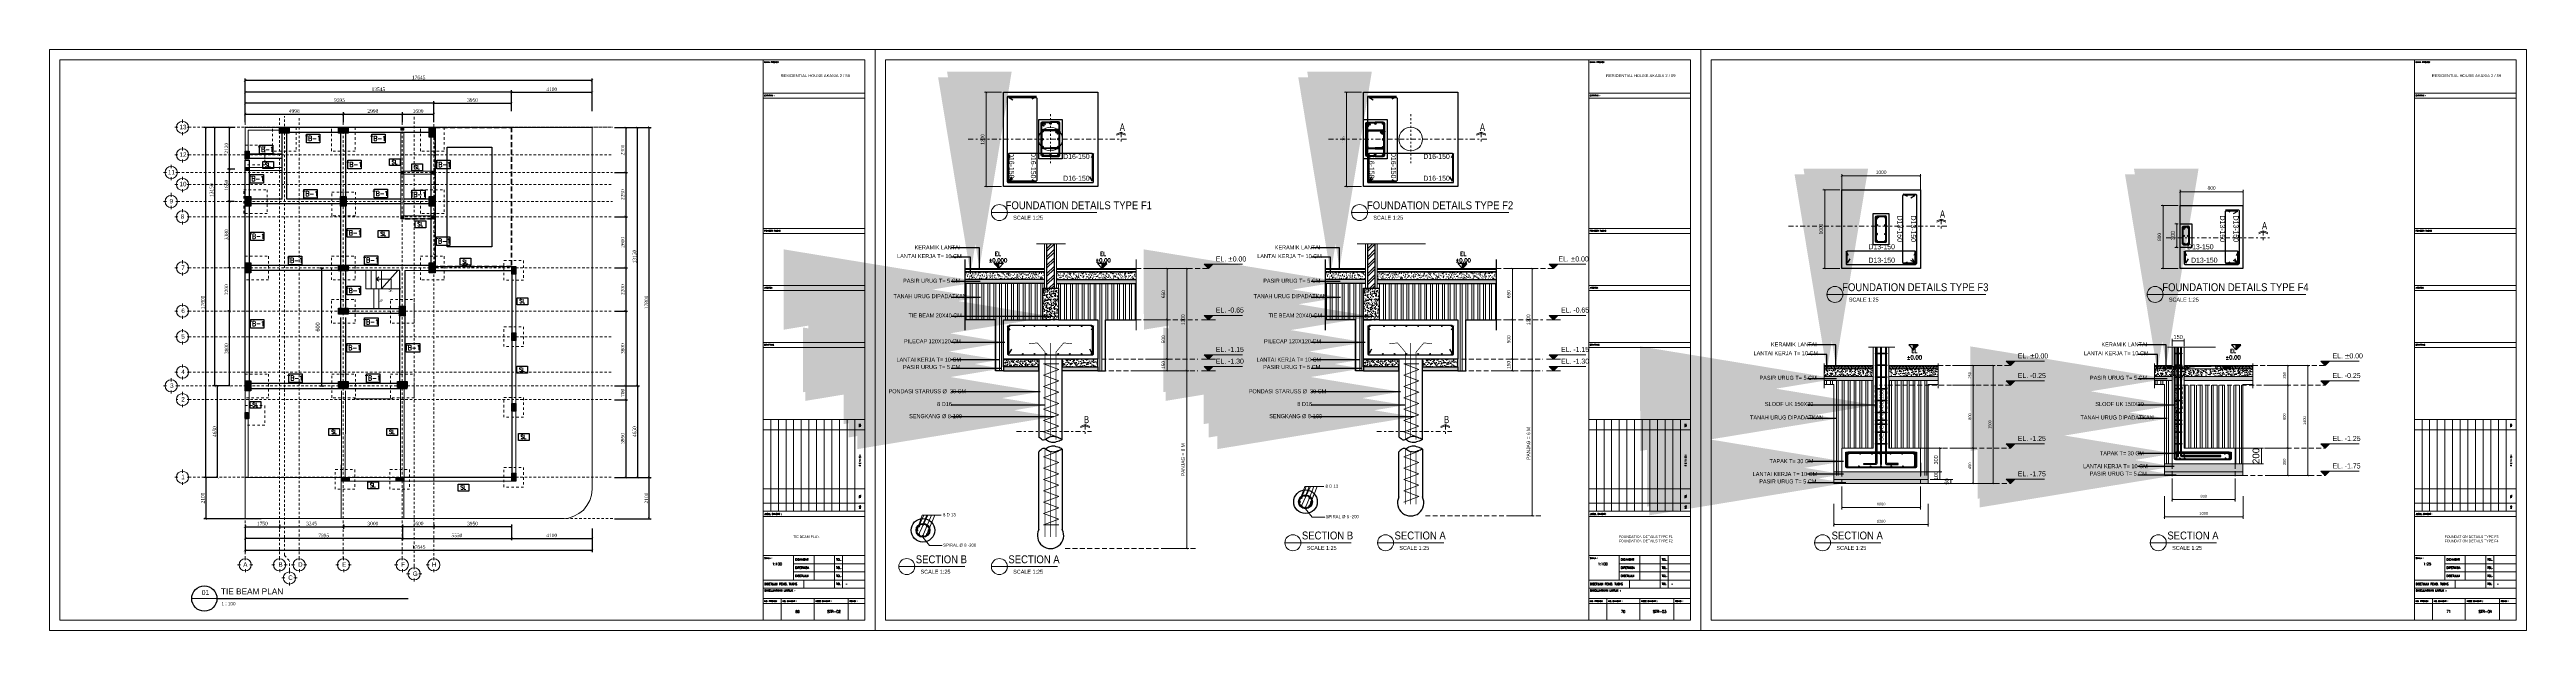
# Model space of a CAD drawing. Header units: millimetres. Extents: x -322387 to 1539330, y -108868 to 282714.
# Drawn here: x -322344.9 to -322218.9, y -108867.5 to -108838 of the extents above; entities that cross this region are included whole.
import ezdxf
from ezdxf.enums import TextEntityAlignment as Align

# ---------------------------------------------------------------- set-up
doc = ezdxf.new("R2010")
doc.units = ezdxf.units.MM
doc.header["$MEASUREMENT"] = 0
doc.set_wipeout_variables(frame=1)
for name, pattern in [('ACAD_ISO03W100', [30, 12, -18]), ('DASHDOT2', [0.5, 0.25, -0.125, 0, -0.125]), ('DASHED2', [0.375, 0.25, -0.125]), ('FHIDDEN', [0.25, 0.125, -0.125]), ('HIDDEN', [0.375, 0.25, -0.125]), ('HIDDEN2', [0.1875, 0.125, -0.0625])]:
    doc.linetypes.add(name, pattern=pattern)
for name, color, linetype, lineweight in [('00-HATCHING', 252, 'Continuous', 5), ('00-LANTAI', 8, 'Continuous', 5), ('00-TAMPAK', 4, 'Continuous', 20), ('09-Arsiran', 8, 'Continuous', 5), ('7a FURNITURE', 253, 'Continuous', 0), ('8', 8, 'Continuous', 5), ('Arsir', 251, 'Continuous', 5), ('AS', 8, 'HIDDEN2', 5), ('B', 5, 'Continuous', 20), ('BETON', 5, 'Continuous', 30), ('DIM', 1, 'Continuous', 5), ('Dimensi', 252, 'Continuous', 9), ('DINDING', 1, 'Continuous', 20), ('HATCH', 8, 'Continuous', 5), ('KOL', 5, 'Continuous', 18), ('KOP', 7, 'Continuous', 80), ('l1', 5, 'Continuous', 5), ('LEGEND', 1, 'DASHED2', 50), ('str-besi', 3, 'Continuous', 9), ('STR-Pondasi', 3, 'Continuous', 18), ('XR-KOP A3_MOZART$0$A-TXTKOP', 3, 'Continuous', 5), ('XR-KOP A3_MOZART$0$KOP-A1$0$A-GRSKOP', 1, 'Continuous', 5), ('XR-KOP A3_MOZART$0$KOP-A1$0$A-TXTKOP', 3, 'Continuous', 5)]:
    doc.layers.add(name, color=color, linetype=linetype, lineweight=lineweight)
for name, color, linetype in [('Balok', 6, 'Continuous'), ('KOLOM 40', 4, 'Continuous'), ('NOT', 1, 'Continuous'), ('NOT AS', 9, 'Continuous'), ('PONDASI', 5, 'Continuous'), ('STR-KOLOM', 5, 'Continuous'), ('TX', 2, 'Continuous'), ('TX3', 3, 'Continuous'), ('WALL', 255, 'Continuous')]:
    doc.layers.add(name, color=color, linetype=linetype)
doc.styles.add('0010-WKA13-TEXT', font='isocp.shx', dxfattribs={"height": 15})
doc.styles.add('40', font='arial.ttf', dxfattribs={"width": 0.9, "height": 100})
doc.styles.add('A', font='arial.ttf', dxfattribs={"width": 0.75})
doc.styles.add('NOTEXT1', font='arial.ttf')
doc.styles.add('NOTEXT2', font='arial.ttf')
doc.styles.add('NOTEXT4', font='arial.ttf')
doc.styles.add('Romans', font='romans.shx', dxfattribs={"width": 0.8})
doc.styles.get("Standard").update_dxf_attribs({"font": 'arial.ttf'})
doc.styles.add('style2', font='times.ttf', dxfattribs={"height": 0.18})
doc.styles.add('T-1002', font='romanc.shx', dxfattribs={"width": 0.8, "height": 35})
doc.styles.add('tx1', font='swissc.ttf', dxfattribs={"height": 0.2})
doc.styles.add('XR-KOP A3_MOZART$0$KOP-A1$0$ROMANS', font='romans.shx', dxfattribs={"height": 200})
doc.styles.add('XR-KOP A3_MOZART$0$ROMAND', font='romand.shx', dxfattribs={"height": 2, "bigfont": 'bigfont.shx'})
doc.styles.add('XR-KOP A3_MOZART$0$ROMANS', font='romans.shx', dxfattribs={"height": 200})
doc.dimstyles.new('100 baru', dxfattribs={"dimtxt": 0.2, "dimasz": 0.1, "dimexe": 0.1, "dimexo": 0.1, "dimgap": 0.1, "dimtad": 1, "dimtoh": 1, "dimdec": 0, "dimlfac": 100, "dimtxsty": 'Standard', "dimblk": 'ARCHTICK', "dimcen": 0.1, "dimclrd": 8, "dimclre": 8, "dimclrt": 2, "dimadec": 0, "dimazin": 0, "dimtfac": 1, "dimtdec": 0, "dimtix": 1, "dimtmove": 0, "dimatfit": 3, "dimldrblk": 'ARCHTICK', "dimfxl": 1.25, "dimlwd": -1, "dimlwe": -1, "dimarcsym": 0})
doc.dimstyles.new('25', dxfattribs={"dimtxt": 0.2, "dimasz": 0.1, "dimexe": 0.1, "dimexo": 0.1, "dimgap": 0.1, "dimtad": 1, "dimtoh": 1, "dimdec": 0, "dimlfac": 250, "dimtxsty": 'Standard', "dimblk": 'ARCHTICK', "dimcen": 0.1, "dimclrd": 1, "dimclre": 1, "dimclrt": 4, "dimadec": 0, "dimazin": 0, "dimtfac": 1, "dimtdec": 0, "dimtix": 1, "dimtmove": 0, "dimatfit": 3, "dimfxl": 1, "dimlwd": 5, "dimlwe": 5, "dimarcsym": 0})
doc.dimstyles.new('25 besar', dxfattribs={"dimtxt": 0.35, "dimasz": 0.1, "dimexe": 0.1, "dimexo": 0.1, "dimgap": 0.1, "dimtad": 1, "dimtoh": 1, "dimdec": 0, "dimlfac": 250, "dimtxsty": 'Standard', "dimblk": 'ARCHTICK', "dimcen": 0.1, "dimclrd": 1, "dimclre": 1, "dimclrt": 4, "dimadec": 0, "dimazin": 0, "dimtfac": 1, "dimtdec": 0, "dimtix": 1, "dimtmove": 0, "dimatfit": 3, "dimfxl": 1, "dimlwd": 5, "dimlwe": 5, "dimarcsym": 0})
doc.dimstyles.new('D-LETIK 2', dxfattribs={"dimscale": 0, "dimtxt": 35, "dimasz": 10, "dimexe": 10, "dimexo": 20, "dimgap": 0.06, "dimtad": 1, "dimdec": 0, "dimrnd": 1, "dimzin": 0, "dimdsep": 46, "dimtxsty": 'T-1002', "dimblk": 'DOT', "dimcen": 0.05, "dimclrd": 251, "dimclre": 8, "dimclrt": 3, "dimadec": 0, "dimazin": 0, "dimtfac": 0.6, "dimtdec": 0, "dimtix": 1, "dimtmove": 2, "dimatfit": 3, "dimfxl": 0.05, "dimtvp": 2, "dimtolj": 1, "dimtzin": 0, "dimarcsym": 0})
doc.dimstyles.new('ISO-25', dxfattribs={"dimtxt": 0.18, "dimasz": 0.12, "dimexe": 0.1, "dimexo": 0.1, "dimgap": 0.0625, "dimtad": 1, "dimtoh": 1, "dimdec": 0, "dimlfac": 1000, "dimtxsty": 'style2', "dimblk": 'ARCHTICK', "dimcen": 0.15, "dimclrd": 1, "dimclre": 1, "dimclrt": 4, "dimadec": 0, "dimazin": 0, "dimtfac": 1, "dimtdec": 0, "dimtmove": 0, "dimatfit": 3, "dimldrblk": 'OBLIQUE', "dimfxl": 1, "dimarcsym": 0})
pattern_1 = [(95, (-322494.54076, -109058.55273), (0.2206208, 0.18512283), [0.03, -0.33]), (40, (-322494.54076, -109058.55273), (-0.25199687, 0.17350726), [0.024, -0.264]), (145.45144, (-322494.52237, -109058.5373), (-0.03137607, 0.3586301), [0.02549608, -0.28045684]), (91.1842, (-322494.59733, -109058.49616), (0.34867736, 0.2550455), [0.045, -0.495]), (141.63564, (-322494.56827, -109058.4749), (-0.01116, 0.53988467), [0.03824414, -0.4206855]), (36.18416, (-322494.59733, -109058.49616), (-0.01116, 0.5398847), [0.036, -0.396]), (66, (-322494.5549, -109058.48202), (0.28270863, 0.054953), [0.03, -0.33]), (11, (-322494.5549, -109058.48202), (-0.13628344, 0.27392337), [0.024, -0.264]), (116.45144, (-322494.53134, -109058.47744), (0.1464252, 0.32887636), [0.02549608, -0.28045684]), (82.5, (-322494.54076, -109058.55273), (-0.090717274, 0.097595927), [0, -0.2608, 0, -0.268, 0, -0.265]), (52.5, (-322494.54076, -109058.55273), (-0.03714918, 0.18596378), [0, -0.1528, 0, -0.2548, 0, -0.101]), (12.5, (-322494.60383, -109058.6158), (0.157367267, 0.144608305), [0, -0.1, 0, -0.312, 0, -0.414]), (2.5, (-322494.63212, -109058.64409), (0.13663599, 0.19326392), [0, -0.13, 0, -0.2072, 0, -0.294])]
pattern_2 = [(82.5, (-322494.54076, -109058.15251), (-0.0281402637, 0.0263585425), [0, -0.0304, 0, -0.034, 0, -0.0325]), (52.5, (-322494.54076, -109058.15251), (-0.01488275, 0.064939595), [0, -0.0164, 0, -0.0274, 0, -0.0105]), (12.5, (-322494.558155, -109058.169905), (0.0439605855, 0.0441206477), [0, -0.01, 0, -0.036, 0, -0.047]), (2.5, (-322494.558155, -109058.169905), (0.030100843, 0.054925257), [0, -0.005, 0, -0.0236, 0, -0.027])]
pattern_3 = [(90, (-322283.70076, -109904.7905), (-0.3, 6e-17), []), (90, (-322283.60076, -109904.6905), (-0.3, 6e-17), [])]
pattern_4 = [(82.5, (-322496.49476, -109053.71251), (-0.0281402637, 0.0263585425), [0, -0.0304, 0, -0.034, 0, -0.0325]), (52.5, (-322496.49476, -109053.71251), (-0.01488275, 0.064939595), [0, -0.0164, 0, -0.0274, 0, -0.0105]), (12.5, (-322496.512155, -109053.729905), (0.0439605855, 0.0441206477), [0, -0.01, 0, -0.036, 0, -0.047]), (2.5, (-322496.512155, -109053.729905), (0.030100843, 0.054925257), [0, -0.005, 0, -0.0236, 0, -0.027])]
pattern_5 = [(95, (-316937.13062, -97508.93041), (0.2206207997, 0.1851228315), [0.03, -0.33]), (40, (-316937.13062, -97508.9304), (-0.251996867, 0.17350726), [0.024, -0.264]), (145.4514445, (-316937.11223, -97508.915), (-0.031376066, 0.3586300885), [0.025496077, -0.280456845]), (91.1842, (-316937.1872, -97508.87385), (0.348677355, 0.25504551), [0.045, -0.495]), (141.6356355, (-316937.15813, -97508.8526), (-0.011160027, 0.539884667), [0.038244137, -0.420685504]), (36.184164, (-316937.1872, -97508.87385), (-0.011160027, 0.539884667), [0.036, -0.396]), (66, (-316937.14476, -97508.8597), (0.282708629, 0.0549529906), [0.03, -0.33]), (11, (-316937.14476, -97508.8597), (-0.136283437, 0.273923374), [0.024, -0.264]), (116.4514447, (-316937.1212, -97508.85512), (0.14642519, 0.328876362), [0.025496076, -0.280456845]), (82.5, (-316937.13062, -97508.93041), (-0.0907172741, 0.09759592705), [0, -0.2608, 0, -0.268, 0, -0.265]), (52.5, (-316937.13062, -97508.93041), (-0.0371491769, 0.18596378), [0, -0.1528, 0, -0.2548, 0, -0.101]), (12.5, (-316937.19369, -97508.99349), (0.1573672669, 0.1446083047), [0, -0.1, 0, -0.312, 0, -0.414]), (2.5, (-316937.22197, -97509.02177), (0.1366359933, 0.1932639227), [0, -0.13, 0, -0.2072, 0, -0.294])]
pattern_6 = [(95, (-322476.21998, -109058.55273), (0.2206208, 0.18512283), [0.03, -0.33]), (40, (-322476.21998, -109058.55273), (-0.25199687, 0.17350726), [0.024, -0.264]), (145.45144, (-322476.2016, -109058.5373), (-0.03137607, 0.3586301), [0.02549608, -0.28045684]), (91.1842, (-322476.27655, -109058.49616), (0.34867736, 0.2550455), [0.045, -0.495]), (141.63564, (-322476.2475, -109058.4749), (-0.01116, 0.53988467), [0.03824414, -0.4206855]), (36.18416, (-322476.27655, -109058.49616), (-0.01116, 0.5398847), [0.036, -0.396]), (66, (-322476.23412, -109058.48202), (0.28270863, 0.054953), [0.03, -0.33]), (11, (-322476.23412, -109058.48202), (-0.13628344, 0.27392337), [0.024, -0.264]), (116.45144, (-322476.21056, -109058.47744), (0.1464252, 0.32887636), [0.02549608, -0.28045684]), (82.5, (-322476.21998, -109058.55273), (-0.090717274, 0.097595927), [0, -0.2608, 0, -0.268, 0, -0.265]), (52.5, (-322476.21998, -109058.55273), (-0.03714918, 0.18596378), [0, -0.1528, 0, -0.2548, 0, -0.101]), (12.5, (-322476.28305, -109058.6158), (0.157367267, 0.144608305), [0, -0.1, 0, -0.312, 0, -0.414]), (2.5, (-322476.31133, -109058.64409), (0.13663599, 0.19326392), [0, -0.13, 0, -0.2072, 0, -0.294])]
pattern_7 = [(82.5, (-322476.219977, -109058.15251), (-0.0281402637, 0.0263585425), [0, -0.0304, 0, -0.034, 0, -0.0325]), (52.5, (-322476.219977, -109058.15251), (-0.01488275, 0.064939595), [0, -0.0164, 0, -0.0274, 0, -0.0105]), (12.5, (-322476.23737, -109058.169905), (0.0439605855, 0.0441206477), [0, -0.01, 0, -0.036, 0, -0.047]), (2.5, (-322476.23737, -109058.169905), (0.030100843, 0.054925257), [0, -0.005, 0, -0.0236, 0, -0.027])]
pattern_8 = [(90, (-322265.37998, -109904.7905), (-0.3, 6e-17), []), (90, (-322265.27998, -109904.6905), (-0.3, 6e-17), [])]
pattern_9 = [(82.5, (-322478.173977, -109053.71251), (-0.0281402637, 0.0263585425), [0, -0.0304, 0, -0.034, 0, -0.0325]), (52.5, (-322478.173977, -109053.71251), (-0.01488275, 0.064939595), [0, -0.0164, 0, -0.0274, 0, -0.0105]), (12.5, (-322478.19137, -109053.729905), (0.0439605855, 0.0441206477), [0, -0.01, 0, -0.036, 0, -0.047]), (2.5, (-322478.19137, -109053.729905), (0.030100843, 0.054925257), [0, -0.005, 0, -0.0236, 0, -0.027])]
pattern_10 = [(95, (-316918.80983, -97508.93041), (0.2206207997, 0.1851228315), [0.03, -0.33]), (40, (-316918.80983, -97508.9304), (-0.251996867, 0.17350726), [0.024, -0.264]), (145.4514445, (-316918.79145, -97508.915), (-0.031376066, 0.3586300885), [0.025496077, -0.280456845]), (91.1842, (-316918.8664, -97508.87385), (0.348677355, 0.25504551), [0.045, -0.495]), (141.6356355, (-316918.83735, -97508.8526), (-0.011160027, 0.539884667), [0.038244137, -0.420685504]), (36.184164, (-316918.8664, -97508.87385), (-0.011160027, 0.539884667), [0.036, -0.396]), (66, (-316918.82398, -97508.8597), (0.282708629, 0.0549529906), [0.03, -0.33]), (11, (-316918.82398, -97508.8597), (-0.136283437, 0.273923374), [0.024, -0.264]), (116.4514447, (-316918.80042, -97508.85512), (0.14642519, 0.328876362), [0.025496076, -0.280456845]), (82.5, (-316918.80983, -97508.93041), (-0.0907172741, 0.09759592705), [0, -0.2608, 0, -0.268, 0, -0.265]), (52.5, (-316918.80983, -97508.93041), (-0.0371491769, 0.18596378), [0, -0.1528, 0, -0.2548, 0, -0.101]), (12.5, (-316918.87291, -97508.99349), (0.1573672669, 0.1446083047), [0, -0.1, 0, -0.312, 0, -0.414]), (2.5, (-316918.9012, -97509.02177), (0.1366359933, 0.1932639227), [0, -0.13, 0, -0.2072, 0, -0.294])]
pattern_11 = [(82.5, (-315326.984877, -98381.200785), (-0.02814026368, 0.02635854245), [0, -0.0304, 0, -0.034, 0, -0.0325]), (52.5, (-315326.984877, -98381.200785), (-0.01488275021, 0.0649395946), [0, -0.0164, 0, -0.0274, 0, -0.0105]), (12.5, (-315327.002272, -98381.21818), (0.04396058546, 0.04412064766), [0, -0.01, 0, -0.036, 0, -0.047]), (2.5, (-315327.00227, -98381.21818), (0.03010084327, 0.05492525702), [0, -0.005, 0, -0.0236, 0, -0.027])]
pattern_12 = [(45, (-325090.74430636, -108615.9756874), (-0.00035355339059, 0.00035355339059), [])]
pattern_13 = [(45, (-325090.69230636, -108614.3396874), (-0.00035355339059, 0.00035355339059), [])]
pattern_14 = [(50, (-325090.23917, -108614.92169), (0.286904073, -0.025100854), [0.03, -0.33]), (355, (-325090.23917, -108614.9217), (-0.055500533, 0.300876853), [0.024, -0.264]), (100.451444, (-325090.21526, -108614.92378), (0.23140354, 0.275775996), [0.025496077, -0.280456845]), (46.1842, (-325090.23917, -108614.8417), (0.426896532, -0.066207712), [0.045, -0.495]), (96.635635, (-325090.2036, -108614.8472), (0.37386478, 0.38964744), [0.03824414, -0.420685504]), (351.184164, (-325090.23917, -108614.8417), (0.37386478, 0.38964744), [0.036, -0.396]), (21, (-325090.19917, -108614.86169), (0.23876282, -0.161047556), [0.03, -0.33]), (326, (-325090.19917, -108614.8617), (0.097326133, 0.290060018), [0.024, -0.264]), (71.451445, (-325090.17927, -108614.8751), (0.33608895, 0.12901246), [0.025496076, -0.280456845]), (37.5, (-325090.23917, -108614.92169), (0.004863942, 0.1331575415), [0, -0.2608, 0, -0.268, 0, -0.265]), (7.5, (-325090.23917, -108614.92169), (0.105227815, 0.157764685), [0, -0.1528, 0, -0.2548, 0, -0.101]), (327.5, (-325090.32837, -108614.92169), (0.2135289745, -0.0090219487), [0, -0.1, 0, -0.312, 0, -0.414]), (317.5, (-325090.36837, -108614.92169), (0.233274468, 0.040041993), [0, -0.13, 0, -0.2072, 0, -0.294])]
pattern_15 = [(45, (-325090.14430636, -108615.9756874), (-0.00035355339059, 0.00035355339059), [])]
pattern_16 = [(45, (-325090.09230636, -108614.3396874), (-0.00035355339059, 0.00035355339059), [])]
pattern_17 = [(45, (-325089.54430636, -108615.9756874), (-0.00035355339059, 0.00035355339059), [])]
pattern_18 = [(45, (-325089.49230636, -108614.3396874), (-0.00035355339059, 0.00035355339059), [])]
pattern_19 = [(0, (0, 0), (0, 6.985), [5.08, -1.905]), (90, (0, 0), (-6.985, 4e-16), [5.08, -1.905])]

# ---------------------------------------------------------------- blocks, each defined once
blk = doc.blocks.new('NOTT')
at = {"layer": 'NOT'}
h = blk.add_hatch(dxfattribs=at)
h.set_pattern_fill('ANSI31', color=256)
h.paths.add_polyline_path([(179840, -106618), (179840, -106806), (180020, -106618)])
blk.add_lwpolyline([(179840, -106806), (180020, -106618), (179659, -106618)], close=True, dxfattribs=at)
blk.add_lwpolyline([(179840, -106806), (179840, -106618)], dxfattribs=at)
blk = doc.blocks.new('_DOT')
at = {"color": 0, "linetype": 'ByBlock'}
blk.add_line((-0.5, 0), (-1, 0), dxfattribs=at)
at = {"color": 0, "linetype": 'ByBlock', "const_width": 0.5}
blk.add_lwpolyline([(-0.25, 0, 1), (0.25, 0, 1)], format="xyb", close=True, dxfattribs=at)
blk = doc.blocks.new('tulangan')
at = {"layer": 'str-besi'}
h = blk.add_hatch(color=256, dxfattribs=at)
h.dxf.hatch_style = 1
h.paths.add_polyline_path([(339167, 279434, 1), (339154, 279434, 1)])
blk.add_circle((339161, 279434), 6.5, dxfattribs=at)
blk = doc.blocks.new('*U701')
at = {"layer": 'str-besi', "xscale": 1.230769230769231, "yscale": 1.230769230769231, "zscale": 1.230769230769231, "rotation": 180}
blk.add_blockref('tulangan', (417429, 343919), dxfattribs=at)
blk = doc.blocks.new('*U702')
at = {"layer": 'STR-Pondasi', "color": 0, "linetype": 'ByBlock', "lineweight": -2, "transparency": 16777216}
blk.add_blockref('*U701', (49176, 49452), dxfattribs=at)
for p, rotation in [((49104, 49380), 90), ((49125, 49431), 45.00000000000001), ((49125, 49330), 135), ((49176, 49309), 180), ((49227, 49431), 315), ((49227, 49330), 225), ((49248, 49380), 270)]:
    blk.add_blockref('*U701', p, dxfattribs=dict(at, rotation=rotation))
blk = doc.blocks.new('_ArchTick')
at = {"color": 0, "linetype": 'ByBlock', "const_width": 0.15}
blk.add_lwpolyline([(-0.5, -0.5), (0.5, 0.5)], dxfattribs=at)
blk = doc.blocks.new('*D936')
at = {"color": 1, "lineweight": 5, "transparency": 16777216}
for p, q in [((-322289.13, -108849.11), (-322287.98, -108849.11)), ((-322288.08, -108849.11), (-322288.08, -108851.71)), ((-322289.13, -108851.71), (-322287.98, -108851.71))]:
    blk.add_line(p, q, dxfattribs=at)
at = {"layer": 'Defpoints', "color": 0, "transparency": 16777216}
for p in [(-322289.23, -108849.11), (-322289.23, -108851.71), (-322288.08, -108851.71)]:
    blk.add_point(p, dxfattribs=at)
at = {"color": 1, "lineweight": 5, "transparency": 16777216, "xscale": 0.1, "yscale": 0.1, "zscale": 0.1}
for p, rotation in [((-322288.08, -108849.11), 90), ((-322288.08, -108851.71), 270)]:
    blk.add_blockref('_ArchTick', p, dxfattribs=dict(at, rotation=rotation))
at = {"color": 4, "transparency": 16777216, "insert": (-322288.27, -108850.41), "char_height": 0.35, "attachment_point": 5, "rotation": 90}
blk.add_mtext('{\\H0.5x;650}', dxfattribs=at)
blk = doc.blocks.new('*D937')
at = {"color": 1, "lineweight": 5, "transparency": 16777216}
for p, q in [((-322289.13, -108851.71), (-322287.98, -108851.71)), ((-322288.08, -108853.71), (-322288.08, -108851.71)), ((-322289.13, -108853.71), (-322287.98, -108853.71))]:
    blk.add_line(p, q, dxfattribs=at)
at = {"layer": 'Defpoints', "color": 0, "transparency": 16777216}
for p in [(-322289.23, -108851.71), (-322288.08, -108851.71), (-322289.23, -108853.71)]:
    blk.add_point(p, dxfattribs=at)
at = {"color": 1, "lineweight": 5, "transparency": 16777216, "xscale": 0.1, "yscale": 0.1, "zscale": 0.1}
for p, rotation in [((-322288.08, -108851.71), 90), ((-322288.08, -108853.71), 270)]:
    blk.add_blockref('_ArchTick', p, dxfattribs=dict(at, rotation=rotation))
at = {"color": 4, "transparency": 16777216, "insert": (-322288.27, -108852.71), "char_height": 0.35, "attachment_point": 5, "rotation": 90}
blk.add_mtext('{\\H0.5x;500}', dxfattribs=at)
blk = doc.blocks.new('*D938')
at = {"color": 1, "lineweight": 5, "transparency": 16777216}
for p, q in [((-322289.13, -108853.71), (-322287.98, -108853.71)), ((-322288.08, -108853.71), (-322288.08, -108854.31)), ((-322289.66, -108854.31), (-322287.98, -108854.31))]:
    blk.add_line(p, q, dxfattribs=at)
at = {"layer": 'Defpoints', "color": 0, "transparency": 16777216}
for p in [(-322289.23, -108853.71), (-322289.76, -108854.31), (-322288.08, -108854.31)]:
    blk.add_point(p, dxfattribs=at)
at = {"color": 1, "lineweight": 5, "transparency": 16777216, "xscale": 0.1, "yscale": 0.1, "zscale": 0.1}
for p, rotation in [((-322288.08, -108853.71), 90), ((-322288.08, -108854.31), 270)]:
    blk.add_blockref('_ArchTick', p, dxfattribs=dict(at, rotation=rotation))
at = {"color": 4, "transparency": 16777216, "insert": (-322288.27, -108854.01), "char_height": 0.35, "attachment_point": 5, "rotation": 90}
blk.add_mtext('{\\H0.5x;150}', dxfattribs=at)
blk = doc.blocks.new('*D939')
at = {"color": 1, "lineweight": 5, "transparency": 16777216}
for p, q in [((-322288.13, -108849.11), (-322286.98, -108849.11)), ((-322287.08, -108849.11), (-322287.08, -108854.31)), ((-322288.38, -108854.31), (-322286.98, -108854.31))]:
    blk.add_line(p, q, dxfattribs=at)
at = {"layer": 'Defpoints', "color": 0, "transparency": 16777216}
for p in [(-322288.23, -108849.11), (-322288.48, -108854.31), (-322287.08, -108854.31)]:
    blk.add_point(p, dxfattribs=at)
at = {"color": 1, "lineweight": 5, "transparency": 16777216, "xscale": 0.1, "yscale": 0.1, "zscale": 0.1}
for p, rotation in [((-322287.08, -108849.11), 90), ((-322287.08, -108854.31), 270)]:
    blk.add_blockref('_ArchTick', p, dxfattribs=dict(at, rotation=rotation))
at = {"color": 4, "transparency": 16777216, "insert": (-322287.27, -108851.71), "char_height": 0.35, "attachment_point": 5, "rotation": 90}
blk.add_mtext('{\\H0.5x;1300}', dxfattribs=at)
blk = doc.blocks.new('*D940')
at = {"color": 1, "lineweight": 5, "transparency": 16777216}
for p, q in [((-322288.38, -108854.31), (-322286.98, -108854.31)), ((-322287.08, -108863.35), (-322287.08, -108854.31)), ((-322288.24, -108863.35), (-322286.98, -108863.35))]:
    blk.add_line(p, q, dxfattribs=at)
at = {"layer": 'Defpoints', "color": 0, "transparency": 16777216}
for p in [(-322288.48, -108854.31), (-322287.08, -108854.31), (-322288.34, -108863.35)]:
    blk.add_point(p, dxfattribs=at)
at = {"color": 1, "lineweight": 5, "transparency": 16777216, "xscale": 0.1, "yscale": 0.1, "zscale": 0.1}
for p, rotation in [((-322287.08, -108854.31), 90), ((-322287.08, -108863.35), 270)]:
    blk.add_blockref('_ArchTick', p, dxfattribs=dict(at, rotation=rotation))
at = {"color": 4, "transparency": 16777216, "insert": (-322287.27, -108858.83), "char_height": 0.35, "attachment_point": 5, "rotation": 90}
blk.add_mtext('{\\H0.5x;PANJAG = 8 M}', dxfattribs=at)
blk = doc.blocks.new('*D941')
at = {"color": 1, "lineweight": 5, "transparency": 16777216}
for p, q in [((-322296.51, -108840.14), (-322297.38, -108840.14)), ((-322297.28, -108844.94), (-322297.28, -108840.14)), ((-322296.51, -108844.94), (-322297.38, -108844.94))]:
    blk.add_line(p, q, dxfattribs=at)
at = {"layer": 'Defpoints', "color": 0, "transparency": 16777216}
for p in [(-322297.28, -108840.14), (-322296.41, -108840.14), (-322296.41, -108844.94)]:
    blk.add_point(p, dxfattribs=at)
at = {"color": 1, "lineweight": 5, "transparency": 16777216, "xscale": 0.1, "yscale": 0.1, "zscale": 0.1}
for p, rotation in [((-322297.28, -108840.14), 90), ((-322297.28, -108844.94), 270)]:
    blk.add_blockref('_ArchTick', p, dxfattribs=dict(at, rotation=rotation))
at = {"color": 4, "transparency": 16777216, "insert": (-322297.47, -108842.54), "char_height": 0.35, "attachment_point": 5, "rotation": 90}
blk.add_mtext('{\\H0.5x;1200}', dxfattribs=at)
blk = doc.blocks.new('*D942')
at = {"color": 1, "lineweight": 5, "transparency": 16777216}
for p, q in [((-322270.81, -108849.11), (-322270.42, -108849.11)), ((-322270.52, -108849.11), (-322270.52, -108851.71)), ((-322270.81, -108851.71), (-322270.42, -108851.71))]:
    blk.add_line(p, q, dxfattribs=at)
at = {"layer": 'Defpoints', "color": 0, "transparency": 16777216}
for p in [(-322270.91, -108849.11), (-322270.91, -108851.71), (-322270.52, -108851.71)]:
    blk.add_point(p, dxfattribs=at)
at = {"color": 1, "lineweight": 5, "transparency": 16777216, "xscale": 0.1, "yscale": 0.1, "zscale": 0.1}
for p, rotation in [((-322270.52, -108849.11), 90), ((-322270.52, -108851.71), 270)]:
    blk.add_blockref('_ArchTick', p, dxfattribs=dict(at, rotation=rotation))
at = {"color": 4, "transparency": 16777216, "insert": (-322270.71, -108850.41), "char_height": 0.35, "attachment_point": 5, "rotation": 90}
blk.add_mtext('{\\H0.5x;650}', dxfattribs=at)
blk = doc.blocks.new('*D943')
at = {"color": 1, "lineweight": 5, "transparency": 16777216}
for p, q in [((-322270.81, -108851.71), (-322270.42, -108851.71)), ((-322270.52, -108853.71), (-322270.52, -108851.71)), ((-322270.81, -108853.71), (-322270.42, -108853.71))]:
    blk.add_line(p, q, dxfattribs=at)
at = {"layer": 'Defpoints', "color": 0, "transparency": 16777216}
for p in [(-322270.91, -108851.71), (-322270.52, -108851.71), (-322270.91, -108853.71)]:
    blk.add_point(p, dxfattribs=at)
at = {"color": 1, "lineweight": 5, "transparency": 16777216, "xscale": 0.1, "yscale": 0.1, "zscale": 0.1}
for p, rotation in [((-322270.52, -108851.71), 90), ((-322270.52, -108853.71), 270)]:
    blk.add_blockref('_ArchTick', p, dxfattribs=dict(at, rotation=rotation))
at = {"color": 4, "transparency": 16777216, "insert": (-322270.71, -108852.71), "char_height": 0.35, "attachment_point": 5, "rotation": 90}
blk.add_mtext('{\\H0.5x;500}', dxfattribs=at)
blk = doc.blocks.new('*D944')
at = {"color": 1, "lineweight": 5, "transparency": 16777216}
for p, q in [((-322270.81, -108853.71), (-322270.42, -108853.71)), ((-322270.52, -108853.71), (-322270.52, -108854.31)), ((-322271.34, -108854.31), (-322270.42, -108854.31))]:
    blk.add_line(p, q, dxfattribs=at)
at = {"layer": 'Defpoints', "color": 0, "transparency": 16777216}
for p in [(-322270.91, -108853.71), (-322271.44, -108854.31), (-322270.52, -108854.31)]:
    blk.add_point(p, dxfattribs=at)
at = {"color": 1, "lineweight": 5, "transparency": 16777216, "xscale": 0.1, "yscale": 0.1, "zscale": 0.1}
for p, rotation in [((-322270.52, -108853.71), 90), ((-322270.52, -108854.31), 270)]:
    blk.add_blockref('_ArchTick', p, dxfattribs=dict(at, rotation=rotation))
at = {"color": 4, "transparency": 16777216, "insert": (-322270.71, -108854.01), "char_height": 0.35, "attachment_point": 5, "rotation": 90}
blk.add_mtext('{\\H0.5x;150}', dxfattribs=at)
blk = doc.blocks.new('*D945')
at = {"color": 1, "lineweight": 5, "transparency": 16777216}
for p, q in [((-322270.56, -108849.11), (-322269.41, -108849.11)), ((-322269.51, -108849.11), (-322269.51, -108854.31)), ((-322270.06, -108854.31), (-322269.41, -108854.31))]:
    blk.add_line(p, q, dxfattribs=at)
at = {"layer": 'Defpoints', "color": 0, "transparency": 16777216}
for p in [(-322270.66, -108849.11), (-322270.16, -108854.31), (-322269.51, -108854.31)]:
    blk.add_point(p, dxfattribs=at)
at = {"color": 1, "lineweight": 5, "transparency": 16777216, "xscale": 0.1, "yscale": 0.1, "zscale": 0.1}
for p, rotation in [((-322269.51, -108849.11), 90), ((-322269.51, -108854.31), 270)]:
    blk.add_blockref('_ArchTick', p, dxfattribs=dict(at, rotation=rotation))
at = {"color": 4, "transparency": 16777216, "insert": (-322269.7, -108851.71), "char_height": 0.35, "attachment_point": 5, "rotation": 90}
blk.add_mtext('{\\H0.5x;1300}', dxfattribs=at)
blk = doc.blocks.new('*D946')
at = {"color": 1, "lineweight": 5, "transparency": 16777216}
for p, q in [((-322270.06, -108854.31), (-322269.41, -108854.31)), ((-322269.51, -108861.69), (-322269.51, -108854.31)), ((-322270.67, -108861.69), (-322269.41, -108861.69))]:
    blk.add_line(p, q, dxfattribs=at)
at = {"layer": 'Defpoints', "color": 0, "transparency": 16777216}
for p in [(-322270.16, -108854.31), (-322269.51, -108854.31), (-322270.77, -108861.69)]:
    blk.add_point(p, dxfattribs=at)
at = {"color": 1, "lineweight": 5, "transparency": 16777216, "xscale": 0.1, "yscale": 0.1, "zscale": 0.1}
for p, rotation in [((-322269.51, -108854.31), 90), ((-322269.51, -108861.69), 270)]:
    blk.add_blockref('_ArchTick', p, dxfattribs=dict(at, rotation=rotation))
at = {"color": 4, "transparency": 16777216, "insert": (-322269.7, -108858), "char_height": 0.35, "attachment_point": 5, "rotation": 90}
blk.add_mtext('{\\H0.5x;PANJAG = 6 M}', dxfattribs=at)
blk = doc.blocks.new('*D947')
at = {"layer": 'Arsir', "color": 1, "lineweight": 5, "transparency": 16777216}
for p, q in [((-322278.19, -108840.14), (-322279.06, -108840.14)), ((-322278.96, -108844.94), (-322278.96, -108840.14)), ((-322278.19, -108844.94), (-322279.06, -108844.94))]:
    blk.add_line(p, q, dxfattribs=at)
at = {"layer": 'Defpoints', "color": 0, "transparency": 16777216}
for p in [(-322278.96, -108840.14), (-322278.09, -108840.14), (-322278.09, -108844.94)]:
    blk.add_point(p, dxfattribs=at)
at = {"layer": 'Arsir', "color": 1, "lineweight": 5, "transparency": 16777216, "xscale": 0.1, "yscale": 0.1, "zscale": 0.1}
for p, rotation in [((-322278.96, -108840.14), 90), ((-322278.96, -108844.94), 270)]:
    blk.add_blockref('_ArchTick', p, dxfattribs=dict(at, rotation=rotation))
at = {"layer": 'Arsir', "color": 4, "transparency": 16777216, "insert": (-322279.11, -108842.54), "char_height": 0.2, "attachment_point": 5, "rotation": 90}
blk.add_mtext('{\\H0.5x;1200}', dxfattribs=at)
blk = doc.blocks.new('*D948')
at = {"color": 1, "lineweight": 5, "transparency": 16777216}
for p, q in [((-322248.13, -108854.04), (-322246.98, -108854.04)), ((-322248.13, -108855.04), (-322246.98, -108855.04)), ((-322247.08, -108854.04), (-322247.08, -108855.04))]:
    blk.add_line(p, q, dxfattribs=at)
at = {"layer": 'Defpoints', "color": 0, "transparency": 16777216}
for p in [(-322248.23, -108854.04), (-322248.23, -108855.04), (-322247.08, -108855.04)]:
    blk.add_point(p, dxfattribs=at)
at = {"color": 1, "lineweight": 5, "transparency": 16777216, "xscale": 0.1, "yscale": 0.1, "zscale": 0.1}
for p, rotation in [((-322247.08, -108854.04), 90), ((-322247.08, -108855.04), 270)]:
    blk.add_blockref('_ArchTick', p, dxfattribs=dict(at, rotation=rotation))
at = {"color": 4, "transparency": 16777216, "insert": (-322247.25, -108854.54), "char_height": 0.35, "attachment_point": 5, "rotation": 90}
blk.add_mtext('{\\H0.4x;250}', dxfattribs=at)
blk = doc.blocks.new('*D949')
at = {"color": 1, "lineweight": 5, "transparency": 16777216}
for p, q in [((-322248.13, -108855.04), (-322246.98, -108855.04)), ((-322247.08, -108858.24), (-322247.08, -108855.04)), ((-322248.13, -108858.24), (-322246.98, -108858.24))]:
    blk.add_line(p, q, dxfattribs=at)
at = {"layer": 'Defpoints', "color": 0, "transparency": 16777216}
for p in [(-322248.23, -108855.04), (-322247.08, -108855.04), (-322248.23, -108858.24)]:
    blk.add_point(p, dxfattribs=at)
at = {"color": 1, "lineweight": 5, "transparency": 16777216, "xscale": 0.1, "yscale": 0.1, "zscale": 0.1}
for p, rotation in [((-322247.08, -108855.04), 90), ((-322247.08, -108858.24), 270)]:
    blk.add_blockref('_ArchTick', p, dxfattribs=dict(at, rotation=rotation))
at = {"color": 4, "transparency": 16777216, "insert": (-322247.25, -108856.64), "char_height": 0.35, "attachment_point": 5, "rotation": 90}
blk.add_mtext('{\\H0.4x;800}', dxfattribs=at)
blk = doc.blocks.new('*D950')
at = {"color": 1, "lineweight": 5, "transparency": 16777216}
for p, q in [((-322248.13, -108858.24), (-322246.98, -108858.24)), ((-322247.08, -108860.04), (-322247.08, -108858.24)), ((-322248.13, -108860.04), (-322246.98, -108860.04))]:
    blk.add_line(p, q, dxfattribs=at)
at = {"layer": 'Defpoints', "color": 0, "transparency": 16777216}
for p in [(-322248.23, -108858.24), (-322247.08, -108858.24), (-322248.23, -108860.04)]:
    blk.add_point(p, dxfattribs=at)
at = {"color": 1, "lineweight": 5, "transparency": 16777216, "xscale": 0.1, "yscale": 0.1, "zscale": 0.1}
for p, rotation in [((-322247.08, -108858.24), 90), ((-322247.08, -108860.04), 270)]:
    blk.add_blockref('_ArchTick', p, dxfattribs=dict(at, rotation=rotation))
at = {"color": 4, "transparency": 16777216, "insert": (-322247.25, -108859.14), "char_height": 0.35, "attachment_point": 5, "rotation": 90}
blk.add_mtext('{\\H0.4x;450}', dxfattribs=at)
blk = doc.blocks.new('*D951')
at = {"color": 1, "lineweight": 5, "transparency": 16777216}
for p, q in [((-322246.98, -108854.04), (-322245.96, -108854.04)), ((-322246.06, -108860.04), (-322246.06, -108854.04)), ((-322246.98, -108860.04), (-322245.96, -108860.04))]:
    blk.add_line(p, q, dxfattribs=at)
at = {"layer": 'Defpoints', "color": 0, "transparency": 16777216}
for p in [(-322247.08, -108854.04), (-322246.06, -108854.04), (-322247.08, -108860.04)]:
    blk.add_point(p, dxfattribs=at)
at = {"color": 1, "lineweight": 5, "transparency": 16777216, "xscale": 0.1, "yscale": 0.1, "zscale": 0.1}
for p, rotation in [((-322246.06, -108854.04), 90), ((-322246.06, -108860.04), 270)]:
    blk.add_blockref('_ArchTick', p, dxfattribs=dict(at, rotation=rotation))
at = {"color": 4, "transparency": 16777216, "insert": (-322246.23, -108857.04), "char_height": 0.35, "attachment_point": 5, "rotation": 90}
blk.add_mtext('{\\H0.4x;1500}', dxfattribs=at)
blk = doc.blocks.new('*D952')
at = {"color": 1, "lineweight": 5, "transparency": 16777216}
for p, q in [((-322253.76, -108845.17), (-322253.76, -108844.3)), ((-322253.76, -108844.4), (-322249.76, -108844.4)), ((-322249.76, -108845.17), (-322249.76, -108844.3))]:
    blk.add_line(p, q, dxfattribs=at)
at = {"layer": 'Defpoints', "color": 0, "transparency": 16777216}
for p in [(-322249.76, -108844.4), (-322253.76, -108845.27), (-322249.76, -108845.27)]:
    blk.add_point(p, dxfattribs=at)
at = {"color": 1, "lineweight": 5, "transparency": 16777216, "xscale": 0.1, "yscale": 0.1, "zscale": 0.1, "rotation": 180}
blk.add_blockref('_ArchTick', (-322253.76, -108844.4), dxfattribs=at)
at = {"color": 1, "lineweight": 5, "transparency": 16777216, "xscale": 0.1, "yscale": 0.1, "zscale": 0.1}
blk.add_blockref('_ArchTick', (-322249.76, -108844.4), dxfattribs=at)
at = {"color": 4, "transparency": 16777216, "insert": (-322251.76, -108844.21), "char_height": 0.35, "attachment_point": 5}
blk.add_mtext('{\\H0.5x;1000}', dxfattribs=at)
blk = doc.blocks.new('*D953')
at = {"color": 1, "lineweight": 5, "transparency": 16777216}
for p, q in [((-322253.86, -108845.1), (-322254.73, -108845.1)), ((-322254.63, -108849.1), (-322254.63, -108845.1)), ((-322253.86, -108849.1), (-322254.73, -108849.1))]:
    blk.add_line(p, q, dxfattribs=at)
at = {"layer": 'Defpoints', "color": 0, "transparency": 16777216}
for p in [(-322254.63, -108845.1), (-322253.76, -108845.1), (-322253.76, -108849.1)]:
    blk.add_point(p, dxfattribs=at)
at = {"color": 1, "lineweight": 5, "transparency": 16777216, "xscale": 0.1, "yscale": 0.1, "zscale": 0.1}
for p, rotation in [((-322254.63, -108845.1), 90), ((-322254.63, -108849.1), 270)]:
    blk.add_blockref('_ArchTick', p, dxfattribs=dict(at, rotation=rotation))
at = {"color": 4, "transparency": 16777216, "insert": (-322254.82, -108847.1), "char_height": 0.35, "attachment_point": 5, "rotation": 90}
blk.add_mtext('{\\H0.5x;1000}', dxfattribs=at)
blk = doc.blocks.new('*D954')
at = {"color": 1, "lineweight": 5, "transparency": 16777216}
for p, q in [((-322254.16, -108861.08), (-322254.16, -108862.23)), ((-322249.36, -108861.08), (-322249.36, -108862.23)), ((-322254.16, -108862.13), (-322249.36, -108862.13))]:
    blk.add_line(p, q, dxfattribs=at)
at = {"layer": 'Defpoints', "color": 0, "transparency": 16777216}
for p in [(-322254.16, -108860.98), (-322249.36, -108860.98), (-322249.36, -108862.13)]:
    blk.add_point(p, dxfattribs=at)
at = {"color": 1, "lineweight": 5, "transparency": 16777216, "xscale": 0.1, "yscale": 0.1, "zscale": 0.1, "rotation": 180}
blk.add_blockref('_ArchTick', (-322254.16, -108862.13), dxfattribs=at)
at = {"color": 1, "lineweight": 5, "transparency": 16777216, "xscale": 0.1, "yscale": 0.1, "zscale": 0.1}
blk.add_blockref('_ArchTick', (-322249.36, -108862.13), dxfattribs=at)
at = {"color": 4, "transparency": 16777216, "insert": (-322251.76, -108861.96), "char_height": 0.35, "attachment_point": 5}
blk.add_mtext('{\\H0.4x;1200}', dxfattribs=at)
blk = doc.blocks.new('*D955')
at = {"color": 1, "lineweight": 5, "transparency": 16777216}
for p, q in [((-322253.76, -108860.21), (-322253.76, -108861.36)), ((-322249.76, -108860.21), (-322249.76, -108861.36)), ((-322253.76, -108861.26), (-322249.76, -108861.26))]:
    blk.add_line(p, q, dxfattribs=at)
at = {"layer": 'Defpoints', "color": 0, "transparency": 16777216}
for p in [(-322253.76, -108860.11), (-322249.76, -108860.11), (-322249.76, -108861.26)]:
    blk.add_point(p, dxfattribs=at)
at = {"color": 1, "lineweight": 5, "transparency": 16777216, "xscale": 0.1, "yscale": 0.1, "zscale": 0.1, "rotation": 180}
blk.add_blockref('_ArchTick', (-322253.76, -108861.26), dxfattribs=at)
at = {"color": 1, "lineweight": 5, "transparency": 16777216, "xscale": 0.1, "yscale": 0.1, "zscale": 0.1}
blk.add_blockref('_ArchTick', (-322249.76, -108861.26), dxfattribs=at)
at = {"color": 4, "transparency": 16777216, "insert": (-322251.76, -108861.09), "char_height": 0.35, "attachment_point": 5}
blk.add_mtext('{\\H0.4x;1000}', dxfattribs=at)
blk = doc.blocks.new('hsdh')
at = {"layer": 'XR-KOP A3_MOZART$0$KOP-A1$0$A-GRSKOP', "linetype": 'Continuous', "lineweight": 5}
for p, q in [((140385, 56660), (140385, 82138)), ((140385, 80618), (145017, 80618)), ((140385, 74466), (145017, 74466)), ((140385, 74244), (145017, 74244)), ((140385, 71876), (145017, 71876)), ((140385, 71654), (145017, 71654)), ((140385, 69286), (145017, 69286)), ((140385, 69063), (145017, 69063)), ((140385, 65781), (145017, 65781)), ((140385, 65781), (145017, 65781)), ((140385, 65317), (145017, 65317)), ((140732, 61611), (140732, 65781)), ((141079, 61611), (141079, 65781)), ((141427, 61611), (141427, 65781)), ((141774, 61611), (141774, 65781)), ((142122, 61611), (142122, 65781)), ((142469, 61611), (142469, 65781)), ((142816, 61611), (142816, 65781)), ((143164, 61611), (143164, 65781)), ((143511, 61611), (143511, 65781)), ((143859, 61611), (143859, 65781)), ((144206, 61611), (144206, 65781)), ((144554, 61611), (144554, 65781)), ((140385, 62631), (145017, 62631)), ((140385, 61982), (145017, 61982)), ((140385, 61611), (145017, 61611)), ((140385, 61611), (145017, 61611)), ((140385, 61380), (145017, 61380)), ((140385, 59597), (145017, 59597)), ((141774, 59597), (141774, 58485)), ((141774, 59226), (145017, 59226)), ((141774, 58856), (145017, 58856)), ((142701, 59597), (142701, 58485)), ((143627, 59597), (143627, 58115)), ((143998, 59597), (143998, 58115)), ((140385, 58485), (145017, 58485)), ((140385, 58115), (145017, 58115)), ((140385, 57651), (145017, 57651)), ((141201, 57651), (141201, 56660)), ((142237, 58485), (142237, 58115)), ((142701, 57651), (142701, 56660)), ((144258, 57651), (144258, 56660)), ((140385, 57420), (145017, 57420))]:
    blk.add_line(p, q, dxfattribs=at)
at = {"layer": 'XR-KOP A3_MOZART$0$KOP-A1$0$A-GRSKOP', "color": 0, "linetype": 'Continuous', "lineweight": 5}
blk.add_lwpolyline([(145480, 82601), (107945, 82601), (107945, 56197), (145480, 56197)], close=True, dxfattribs=at)
at = {"layer": 'XR-KOP A3_MOZART$0$KOP-A1$0$A-GRSKOP', "color": 5, "linetype": 'Continuous', "lineweight": 5}
blk.add_lwpolyline([(145017, 82138), (108409, 82138), (108409, 56660), (145017, 56660)], close=True, dxfattribs=at)
at = {"layer": 'XR-KOP A3_MOZART$0$KOP-A1$0$A-GRSKOP', "linetype": 'Continuous', "lineweight": 5}
blk.add_lwpolyline([(145017, 80396), (140385, 80396)], dxfattribs=at)
at = {"layer": 'KOP', "color": 7, "insert": (141177, 81480), "char_height": 132.26, "attachment_point": 1, "style": 'style2'}
blk.add_mtext('{\\fArial|b0|i0|c0|p34;RESIDENTIAL HOUSE AKASIA 2 / 59}', dxfattribs=at)
at = {"layer": 'XR-KOP A3_MOZART$0$A-TXTKOP', "lineweight": 5, "style": 'XR-KOP A3_MOZART$0$ROMANS'}
blk.add_text('-', height=92.6, dxfattribs=at).set_placement((144125, 58258))
at = {"layer": 'XR-KOP A3_MOZART$0$KOP-A1$0$A-TXTKOP', "lineweight": 5, "style": 'XR-KOP A3_MOZART$0$KOP-A1$0$ROMANS'}
for s, height, p in [('NAMA PROYEK', 69.49, (140443, 81990)), ('CATATAN :', 69.5, (140443, 80475)), ('PEMBERI TUGAS', 69.49, (140443, 74323)), ('ARSITEK', 69.5, (140443, 71733)), ('DRAFTING', 69.5, (140443, 69142)), ('JUDUL GAMBAR :', 69.49, (140443, 61451)), ('SKALA :', 69.5, (140443, 59449)), ('DIGAMBAR', 92.6, (141846, 59375)), ('DIPERIKSA', 92.6, (141846, 59004)), ('DISETUJUI', 92.6, (141846, 58634)), ('TGL.', 92.6, (143699, 59375)), ('TGL.', 92.6, (143699, 59004)), ('TGL.', 92.6, (143699, 58634)), ('NO. PROYEK', 69.5, (140443, 57491)), ('DISETUJUI PEMB. TUGAS', 92.65, (140443, 58262)), ('DIKELUARKAN UNTUK :', 92.65, (140443, 57961)), ('NO. GAMBAR :', 69.49, (141267, 57491)), ('KODE GAMBAR :', 69.49, (142767, 57491)), ('TGL.', 92.6, (143699, 58263)), ('REVISI :', 69.5, (144317, 57491))]:
    blk.add_text(s, height=height, dxfattribs=at).set_placement(p)
for s, height, p in [('TDT', 69.5, (144822, 65440)), ('R E V I S I', 69.49, (144822, 63662)), ('TGL', 69.5, (144822, 62210)), ('NO.', 69.5, (144822, 61732))]:
    blk.add_text(s, height=height, rotation=90, dxfattribs=at).set_placement(p)
blk = doc.blocks.new('kiqqw')
at = {"layer": 'STR-KOLOM', "ltscale": 2}
h = blk.add_hatch(dxfattribs=at)
h.set_pattern_fill('ANSI31', color=256, scale=5)
h.paths.add_polyline_path([(-150604, -81422, 1), (-150582, -81422, 1)])
blk.add_circle((-150593, -81422), 11, dxfattribs=at)
blk = doc.blocks.new('*D956')
at = {"color": 1, "lineweight": 5, "transparency": 16777216}
for p, q in [((-322232.12, -108854.04), (-322230.97, -108854.04)), ((-322232.12, -108855.04), (-322230.97, -108855.04)), ((-322231.07, -108854.04), (-322231.07, -108855.04))]:
    blk.add_line(p, q, dxfattribs=at)
at = {"layer": 'Defpoints', "color": 0, "transparency": 16777216}
for p in [(-322232.22, -108854.04), (-322232.22, -108855.04), (-322231.07, -108855.04)]:
    blk.add_point(p, dxfattribs=at)
at = {"color": 1, "lineweight": 5, "transparency": 16777216, "xscale": 0.1, "yscale": 0.1, "zscale": 0.1}
for p, rotation in [((-322231.07, -108854.04), 90), ((-322231.07, -108855.04), 270)]:
    blk.add_blockref('_ArchTick', p, dxfattribs=dict(at, rotation=rotation))
at = {"color": 4, "transparency": 16777216, "insert": (-322231.25, -108854.54), "char_height": 0.35, "attachment_point": 5, "rotation": 90}
blk.add_mtext('{\\H0.4x;250}', dxfattribs=at)
blk = doc.blocks.new('*D957')
at = {"color": 1, "lineweight": 5, "transparency": 16777216}
for p, q in [((-322232.12, -108855.04), (-322230.97, -108855.04)), ((-322231.07, -108858.24), (-322231.07, -108855.04)), ((-322232.12, -108858.24), (-322230.97, -108858.24))]:
    blk.add_line(p, q, dxfattribs=at)
at = {"layer": 'Defpoints', "color": 0, "transparency": 16777216}
for p in [(-322232.22, -108855.04), (-322231.07, -108855.04), (-322232.22, -108858.24)]:
    blk.add_point(p, dxfattribs=at)
at = {"color": 1, "lineweight": 5, "transparency": 16777216, "xscale": 0.1, "yscale": 0.1, "zscale": 0.1}
for p, rotation in [((-322231.07, -108855.04), 90), ((-322231.07, -108858.24), 270)]:
    blk.add_blockref('_ArchTick', p, dxfattribs=dict(at, rotation=rotation))
at = {"color": 4, "transparency": 16777216, "insert": (-322231.25, -108856.64), "char_height": 0.35, "attachment_point": 5, "rotation": 90}
blk.add_mtext('{\\H0.4x;800}', dxfattribs=at)
blk = doc.blocks.new('*D958')
at = {"color": 1, "lineweight": 5, "transparency": 16777216}
for p, q in [((-322232.12, -108858.24), (-322230.97, -108858.24)), ((-322231.07, -108859.64), (-322231.07, -108858.24)), ((-322232.12, -108859.64), (-322230.97, -108859.64))]:
    blk.add_line(p, q, dxfattribs=at)
at = {"layer": 'Defpoints', "color": 0, "transparency": 16777216}
for p in [(-322232.22, -108858.24), (-322231.07, -108858.24), (-322232.22, -108859.64)]:
    blk.add_point(p, dxfattribs=at)
at = {"color": 1, "lineweight": 5, "transparency": 16777216, "xscale": 0.1, "yscale": 0.1, "zscale": 0.1}
for p, rotation in [((-322231.07, -108858.24), 90), ((-322231.07, -108859.64), 270)]:
    blk.add_blockref('_ArchTick', p, dxfattribs=dict(at, rotation=rotation))
at = {"color": 4, "transparency": 16777216, "insert": (-322231.25, -108858.94), "char_height": 0.35, "attachment_point": 5, "rotation": 90}
blk.add_mtext('{\\H0.4x;350}', dxfattribs=at)
blk = doc.blocks.new('*D959')
at = {"color": 1, "lineweight": 5, "transparency": 16777216}
for p, q in [((-322230.97, -108854.04), (-322229.95, -108854.04)), ((-322230.05, -108859.64), (-322230.05, -108854.04)), ((-322230.97, -108859.64), (-322229.95, -108859.64))]:
    blk.add_line(p, q, dxfattribs=at)
at = {"layer": 'Defpoints', "color": 0, "transparency": 16777216}
for p in [(-322231.07, -108854.04), (-322230.05, -108854.04), (-322231.07, -108859.64)]:
    blk.add_point(p, dxfattribs=at)
at = {"color": 1, "lineweight": 5, "transparency": 16777216, "xscale": 0.1, "yscale": 0.1, "zscale": 0.1}
for p, rotation in [((-322230.05, -108854.04), 90), ((-322230.05, -108859.64), 270)]:
    blk.add_blockref('_ArchTick', p, dxfattribs=dict(at, rotation=rotation))
at = {"color": 4, "transparency": 16777216, "insert": (-322230.22, -108856.84), "char_height": 0.35, "attachment_point": 5, "rotation": 90}
blk.add_mtext('{\\H0.4x;1400}', dxfattribs=at)
blk = doc.blocks.new('*D960')
at = {"color": 1, "lineweight": 5, "transparency": 16777216}
for p, q in [((-322236.55, -108845.97), (-322236.55, -108845.1)), ((-322236.55, -108845.2), (-322233.35, -108845.2)), ((-322233.35, -108845.97), (-322233.35, -108845.1))]:
    blk.add_line(p, q, dxfattribs=at)
at = {"layer": 'Defpoints', "color": 0, "transparency": 16777216}
for p in [(-322236.55, -108846.07), (-322233.35, -108845.2), (-322233.35, -108846.07)]:
    blk.add_point(p, dxfattribs=at)
at = {"color": 1, "lineweight": 5, "transparency": 16777216, "xscale": 0.1, "yscale": 0.1, "zscale": 0.1, "rotation": 180}
blk.add_blockref('_ArchTick', (-322236.55, -108845.2), dxfattribs=at)
at = {"color": 1, "lineweight": 5, "transparency": 16777216, "xscale": 0.1, "yscale": 0.1, "zscale": 0.1}
blk.add_blockref('_ArchTick', (-322233.35, -108845.2), dxfattribs=at)
at = {"color": 4, "transparency": 16777216, "insert": (-322234.95, -108845.01), "char_height": 0.35, "attachment_point": 5}
blk.add_mtext('{\\H0.5x;800}', dxfattribs=at)
blk = doc.blocks.new('*D961')
at = {"color": 1, "lineweight": 5, "transparency": 16777216}
for p, q in [((-322236.65, -108845.9), (-322237.52, -108845.9)), ((-322237.42, -108849.1), (-322237.42, -108845.9)), ((-322236.65, -108849.1), (-322237.52, -108849.1))]:
    blk.add_line(p, q, dxfattribs=at)
at = {"layer": 'Defpoints', "color": 0, "transparency": 16777216}
for p in [(-322237.42, -108845.9), (-322236.55, -108845.9), (-322236.55, -108849.1)]:
    blk.add_point(p, dxfattribs=at)
at = {"color": 1, "lineweight": 5, "transparency": 16777216, "xscale": 0.1, "yscale": 0.1, "zscale": 0.1}
for p, rotation in [((-322237.42, -108845.9), 90), ((-322237.42, -108849.1), 270)]:
    blk.add_blockref('_ArchTick', p, dxfattribs=dict(at, rotation=rotation))
at = {"color": 4, "transparency": 16777216, "insert": (-322237.61, -108847.5), "char_height": 0.35, "attachment_point": 5, "rotation": 90}
blk.add_mtext('{\\H0.5x;800}', dxfattribs=at)
blk = doc.blocks.new('*D962')
at = {"color": 1, "lineweight": 5, "transparency": 16777216}
for p, q in [((-322237.35, -108860.68), (-322237.35, -108861.83)), ((-322233.35, -108860.68), (-322233.35, -108861.83)), ((-322237.35, -108861.73), (-322233.35, -108861.73))]:
    blk.add_line(p, q, dxfattribs=at)
at = {"layer": 'Defpoints', "color": 0, "transparency": 16777216}
for p in [(-322237.35, -108860.58), (-322233.35, -108860.58), (-322233.35, -108861.73)]:
    blk.add_point(p, dxfattribs=at)
at = {"color": 1, "lineweight": 5, "transparency": 16777216, "xscale": 0.1, "yscale": 0.1, "zscale": 0.1, "rotation": 180}
blk.add_blockref('_ArchTick', (-322237.35, -108861.73), dxfattribs=at)
at = {"color": 1, "lineweight": 5, "transparency": 16777216, "xscale": 0.1, "yscale": 0.1, "zscale": 0.1}
blk.add_blockref('_ArchTick', (-322233.35, -108861.73), dxfattribs=at)
at = {"color": 4, "transparency": 16777216, "insert": (-322235.35, -108861.56), "char_height": 0.35, "attachment_point": 5}
blk.add_mtext('{\\H0.4x;1000}', dxfattribs=at)
blk = doc.blocks.new('*D963')
at = {"color": 1, "lineweight": 5, "transparency": 16777216}
for p, q in [((-322236.95, -108859.81), (-322236.95, -108860.96)), ((-322233.75, -108859.81), (-322233.75, -108860.96)), ((-322236.95, -108860.86), (-322233.75, -108860.86))]:
    blk.add_line(p, q, dxfattribs=at)
at = {"layer": 'Defpoints', "color": 0, "transparency": 16777216}
for p in [(-322236.95, -108859.71), (-322233.75, -108859.71), (-322233.75, -108860.86)]:
    blk.add_point(p, dxfattribs=at)
at = {"color": 1, "lineweight": 5, "transparency": 16777216, "xscale": 0.1, "yscale": 0.1, "zscale": 0.1, "rotation": 180}
blk.add_blockref('_ArchTick', (-322236.95, -108860.86), dxfattribs=at)
at = {"color": 1, "lineweight": 5, "transparency": 16777216, "xscale": 0.1, "yscale": 0.1, "zscale": 0.1}
blk.add_blockref('_ArchTick', (-322233.75, -108860.86), dxfattribs=at)
at = {"color": 4, "transparency": 16777216, "insert": (-322235.35, -108860.69), "char_height": 0.35, "attachment_point": 5}
blk.add_mtext('{\\H0.4x;800}', dxfattribs=at)
blk = doc.blocks.new('*D965')
at = {"color": 1, "lineweight": 5, "transparency": 16777216}
for p, q in [((-322236.65, -108846.83), (-322236.82, -108846.83)), ((-322236.72, -108848.03), (-322236.72, -108846.83)), ((-322236.65, -108848.03), (-322236.82, -108848.03))]:
    blk.add_line(p, q, dxfattribs=at)
at = {"layer": 'Defpoints', "color": 0, "transparency": 16777216}
for p in [(-322236.72, -108846.83), (-322236.55, -108846.83), (-322236.55, -108848.03)]:
    blk.add_point(p, dxfattribs=at)
at = {"color": 1, "lineweight": 5, "transparency": 16777216, "xscale": 0.1, "yscale": 0.1, "zscale": 0.1}
for p, rotation in [((-322236.72, -108846.83), 90), ((-322236.72, -108848.03), 270)]:
    blk.add_blockref('_ArchTick', p, dxfattribs=dict(at, rotation=rotation))
at = {"color": 4, "transparency": 16777216, "insert": (-322236.92, -108847.43), "char_height": 0.2, "attachment_point": 5, "rotation": 90}
blk.add_mtext('300', dxfattribs=at)
blk = doc.blocks.new('*D966')
at = {"color": 1, "lineweight": 5, "transparency": 16777216}
for p, q in [((-322236.95, -108853.06), (-322236.95, -108852.69)), ((-322236.35, -108852.79), (-322236.95, -108852.79)), ((-322236.35, -108853.06), (-322236.35, -108852.69))]:
    blk.add_line(p, q, dxfattribs=at)
at = {"layer": 'Defpoints', "color": 0, "transparency": 16777216}
for p in [(-322236.95, -108852.79), (-322236.95, -108853.16), (-322236.35, -108853.16)]:
    blk.add_point(p, dxfattribs=at)
at = {"color": 4, "transparency": 16777216, "insert": (-322236.65, -108852.59), "char_height": 0.2, "attachment_point": 5}
blk.add_mtext('150', dxfattribs=at)
blk = doc.blocks.new('*D967')
at = {"color": 1, "lineweight": 5, "transparency": 16777216}
for p, q in [((-322233.65, -108858.24), (-322232.31, -108858.24)), ((-322232.41, -108859.04), (-322232.41, -108858.24)), ((-322233.65, -108859.04), (-322232.31, -108859.04))]:
    blk.add_line(p, q, dxfattribs=at)
at = {"layer": 'Defpoints', "color": 0, "transparency": 16777216}
for p in [(-322233.75, -108858.24), (-322232.41, -108858.24), (-322233.75, -108859.04)]:
    blk.add_point(p, dxfattribs=at)
at = {"color": 4, "transparency": 16777216, "insert": (-322232.69, -108858.64), "char_height": 0.35, "attachment_point": 5, "rotation": 90}
blk.add_mtext('200', dxfattribs=at)
blk = doc.blocks.new('*D968')
at = {"color": 1, "lineweight": 5, "transparency": 16777216}
for p, q in [((-322249.66, -108858.24), (-322248.67, -108858.24)), ((-322248.77, -108859.44), (-322248.77, -108858.24)), ((-322249.66, -108859.44), (-322248.67, -108859.44))]:
    blk.add_line(p, q, dxfattribs=at)
at = {"layer": 'Defpoints', "color": 0, "transparency": 16777216}
for p in [(-322249.76, -108858.24), (-322248.77, -108858.24), (-322249.76, -108859.44)]:
    blk.add_point(p, dxfattribs=at)
at = {"color": 1, "lineweight": 5, "transparency": 16777216, "xscale": 0.1, "yscale": 0.1, "zscale": 0.1}
for p, rotation in [((-322248.77, -108858.24), 90), ((-322248.77, -108859.44), 270)]:
    blk.add_blockref('_ArchTick', p, dxfattribs=dict(at, rotation=rotation))
at = {"color": 4, "transparency": 16777216, "insert": (-322248.97, -108858.84), "char_height": 0.2, "attachment_point": 5, "rotation": 90}
blk.add_mtext('300', dxfattribs=at)
blk = doc.blocks.new('*D969')
at = {"color": 1, "lineweight": 5, "transparency": 16777216}
for p, q in [((-322249.26, -108859.44), (-322248.67, -108859.44)), ((-322249.26, -108859.84), (-322248.67, -108859.84)), ((-322248.77, -108859.44), (-322248.77, -108859.84))]:
    blk.add_line(p, q, dxfattribs=at)
at = {"layer": 'Defpoints', "color": 0, "transparency": 16777216}
for p in [(-322249.36, -108859.44), (-322249.36, -108859.84), (-322248.77, -108859.84)]:
    blk.add_point(p, dxfattribs=at)
at = {"color": 4, "transparency": 16777216, "insert": (-322248.97, -108859.64), "char_height": 0.2, "attachment_point": 5, "rotation": 90}
blk.add_mtext('100', dxfattribs=at)
blk = doc.blocks.new('*D970')
at = {"color": 1, "lineweight": 5, "transparency": 16777216}
for p, q in [((-322249.26, -108859.84), (-322248.12, -108859.84)), ((-322249.26, -108860.04), (-322248.12, -108860.04)), ((-322248.22, -108859.84), (-322248.22, -108860.04))]:
    blk.add_line(p, q, dxfattribs=at)
at = {"layer": 'Defpoints', "color": 0, "transparency": 16777216}
for p in [(-322249.36, -108859.84), (-322249.36, -108860.04), (-322248.22, -108860.04)]:
    blk.add_point(p, dxfattribs=at)
at = {"color": 4, "transparency": 16777216, "insert": (-322248.42, -108859.94), "char_height": 0.2, "attachment_point": 5, "rotation": 90}
blk.add_mtext('50', dxfattribs=at)
blk = doc.blocks.new('NOT-28-ADI')
at = {"const_width": 50}
blk.add_lwpolyline([(-750, 0), (750, 0)], dxfattribs=at)
blk.add_circle((0, 0), 750)
at = {"layer": 'NOT'}
blk.add_line((750, 0), (12100, 0), dxfattribs=at)
at = {"color": 5, "style": 'NOTEXT4', "width": 0.85}
blk.add_attdef('NO', text='', height=300, dxfattribs=at).set_placement((68, 360), align=Align.MIDDLE_CENTER)
at = {"color": 5, "style": 'NOTEXT4'}
for tag, p in [('JDL1', (988, 765)), ('JDL2', (988, 250))]:
    blk.add_attdef(tag, p, '', height=350, dxfattribs=at)
at = {"style": 'NOTEXT1', "width": 0.85}
blk.add_attdef('REF.', text='', height=200, dxfattribs=at).set_placement((0, -190), align=Align.TOP_CENTER)
blk.add_attdef('SCALE', (1020, -398), '', height=200, dxfattribs=at)
blk.add_attdef('ROOM', text='', height=200, dxfattribs=at).set_placement((3715, -388), align=Align.RIGHT)
blk = doc.blocks.new('KOLOM PRAKTIS')
at = {"layer": 'HATCH'}
h = blk.add_hatch(color=256, dxfattribs=at)
h.dxf.hatch_style = 1
h.paths.add_polyline_path([(-75, 75), (-75, -75), (75, -75), (75, 75)])
at = {"layer": 'KOL'}
blk.add_lwpolyline([(-75, -75), (75, -75), (75, 75), (-75, 75)], close=True, dxfattribs=at)
blk = doc.blocks.new('*D900')
at = {"layer": 'Defpoints', "color": 0, "transparency": 16777216}
for p in [(203.82, 169.04), (208.82, 169.55), (208.82, 169.04)]:
    blk.add_point(p, dxfattribs=at)
at = {"layer": 'DIM', "color": 1, "lineweight": -2, "transparency": 16777216}
for p, q in [((203.82, 169.14), (203.82, 169.65)), ((203.82, 169.55), (208.82, 169.55)), ((208.82, 169.14), (208.82, 169.65))]:
    blk.add_line(p, q, dxfattribs=at)
at = {"layer": 'DIM', "color": 1, "lineweight": -2, "transparency": 16777216, "xscale": 0.12, "yscale": 0.12, "zscale": 0.12, "rotation": 180}
blk.add_blockref('_ArchTick', (203.82, 169.55), dxfattribs=at)
at = {"layer": 'DIM', "color": 1, "lineweight": -2, "transparency": 16777216, "xscale": 0.12, "yscale": 0.12, "zscale": 0.12}
blk.add_blockref('_ArchTick', (208.82, 169.55), dxfattribs=at)
at = {"layer": 'DIM', "color": 4, "transparency": 16777216, "insert": (206.32, 169.7), "char_height": 0.18, "attachment_point": 5, "style": 'style2'}
blk.add_mtext('4998', dxfattribs=at)
blk = doc.blocks.new('_Oblique')
at = {"color": 0, "linetype": 'ByBlock', "lineweight": -2}
blk.add_line((-0.5, -0.5), (0.5, 0.5), dxfattribs=at)
blk = doc.blocks.new('*D901')
at = {"layer": 'Defpoints', "color": 0, "transparency": 16777216}
for p in [(208.82, 169.04), (211.82, 169.55), (211.82, 169.04)]:
    blk.add_point(p, dxfattribs=at)
at = {"layer": 'DIM', "color": 1, "lineweight": -2, "transparency": 16777216}
for p, q in [((208.82, 169.14), (208.82, 169.65)), ((208.82, 169.55), (211.82, 169.55)), ((211.82, 169.14), (211.82, 169.65))]:
    blk.add_line(p, q, dxfattribs=at)
at = {"layer": 'DIM', "color": 1, "lineweight": -2, "transparency": 16777216, "xscale": 0.12, "yscale": 0.12, "zscale": 0.12, "rotation": 180}
blk.add_blockref('_ArchTick', (208.82, 169.55), dxfattribs=at)
at = {"layer": 'DIM', "color": 1, "lineweight": -2, "transparency": 16777216, "xscale": 0.12, "yscale": 0.12, "zscale": 0.12}
blk.add_blockref('_ArchTick', (211.82, 169.55), dxfattribs=at)
at = {"layer": 'DIM', "color": 4, "transparency": 16777216, "insert": (210.32, 169.7), "char_height": 0.18, "attachment_point": 5, "style": 'style2'}
blk.add_mtext('2998', dxfattribs=at)
blk = doc.blocks.new('*D902')
at = {"layer": 'Defpoints', "color": 0, "transparency": 16777216}
for p in [(211.82, 169.04), (213.42, 169.55), (213.42, 169.04)]:
    blk.add_point(p, dxfattribs=at)
at = {"layer": 'DIM', "color": 1, "lineweight": -2, "transparency": 16777216}
for p, q in [((211.82, 169.14), (211.82, 169.65)), ((211.82, 169.55), (213.42, 169.55)), ((213.42, 169.14), (213.42, 169.65))]:
    blk.add_line(p, q, dxfattribs=at)
at = {"layer": 'DIM', "color": 1, "lineweight": -2, "transparency": 16777216, "xscale": 0.12, "yscale": 0.12, "zscale": 0.12, "rotation": 180}
blk.add_blockref('_ArchTick', (211.82, 169.55), dxfattribs=at)
at = {"layer": 'DIM', "color": 1, "lineweight": -2, "transparency": 16777216, "xscale": 0.12, "yscale": 0.12, "zscale": 0.12}
blk.add_blockref('_ArchTick', (213.42, 169.55), dxfattribs=at)
at = {"layer": 'DIM', "color": 4, "transparency": 16777216, "insert": (212.62, 169.7), "char_height": 0.18, "attachment_point": 5, "style": 'style2'}
blk.add_mtext('1600', dxfattribs=at)
blk = doc.blocks.new('*D903')
at = {"layer": 'Defpoints', "color": 0, "transparency": 16777216}
for p in [(217.37, 170.1), (213.42, 169.6), (217.37, 169.6)]:
    blk.add_point(p, dxfattribs=at)
at = {"layer": 'DIM', "color": 1, "lineweight": -2, "transparency": 16777216}
for p, q in [((213.42, 169.7), (213.42, 170.2)), ((213.42, 170.1), (217.37, 170.1)), ((217.37, 169.7), (217.37, 170.2))]:
    blk.add_line(p, q, dxfattribs=at)
at = {"layer": 'DIM', "color": 1, "lineweight": -2, "transparency": 16777216, "xscale": 0.12, "yscale": 0.12, "zscale": 0.12, "rotation": 180}
blk.add_blockref('_ArchTick', (213.42, 170.1), dxfattribs=at)
at = {"layer": 'DIM', "color": 1, "lineweight": -2, "transparency": 16777216, "xscale": 0.12, "yscale": 0.12, "zscale": 0.12}
blk.add_blockref('_ArchTick', (217.37, 170.1), dxfattribs=at)
at = {"layer": 'DIM', "color": 4, "transparency": 16777216, "insert": (215.39, 170.26), "char_height": 0.18, "attachment_point": 5, "style": 'style2'}
blk.add_mtext('3950', dxfattribs=at)
blk = doc.blocks.new('*D904')
at = {"layer": 'Defpoints', "color": 0, "transparency": 16777216}
for p in [(203.82, 170.1), (203.82, 169.55), (213.42, 169.55)]:
    blk.add_point(p, dxfattribs=at)
at = {"layer": 'DIM', "color": 1, "lineweight": -2, "transparency": 16777216}
for p, q in [((203.82, 169.65), (203.82, 170.2)), ((213.42, 170.1), (203.82, 170.1)), ((213.42, 169.65), (213.42, 170.2))]:
    blk.add_line(p, q, dxfattribs=at)
at = {"layer": 'DIM', "color": 1, "lineweight": -2, "transparency": 16777216, "xscale": 0.12, "yscale": 0.12, "zscale": 0.12, "rotation": 180}
blk.add_blockref('_ArchTick', (203.82, 170.1), dxfattribs=at)
at = {"layer": 'DIM', "color": 1, "lineweight": -2, "transparency": 16777216, "xscale": 0.12, "yscale": 0.12, "zscale": 0.12}
blk.add_blockref('_ArchTick', (213.42, 170.1), dxfattribs=at)
at = {"layer": 'DIM', "color": 4, "transparency": 16777216, "insert": (208.62, 170.26), "char_height": 0.18, "attachment_point": 5, "style": 'style2'}
blk.add_mtext('9595', dxfattribs=at)
blk = doc.blocks.new('*D905')
at = {"layer": 'Defpoints', "color": 0, "transparency": 16777216}
for p in [(203.82, 170.66), (203.82, 170.13), (217.37, 170.13)]:
    blk.add_point(p, dxfattribs=at)
at = {"layer": 'DIM', "color": 1, "lineweight": -2, "transparency": 16777216}
for p, q in [((203.82, 170.23), (203.82, 170.76)), ((217.37, 170.66), (203.82, 170.66)), ((217.37, 170.23), (217.37, 170.76))]:
    blk.add_line(p, q, dxfattribs=at)
at = {"layer": 'DIM', "color": 1, "lineweight": -2, "transparency": 16777216, "xscale": 0.12, "yscale": 0.12, "zscale": 0.12, "rotation": 180}
blk.add_blockref('_ArchTick', (203.82, 170.66), dxfattribs=at)
at = {"layer": 'DIM', "color": 1, "lineweight": -2, "transparency": 16777216, "xscale": 0.12, "yscale": 0.12, "zscale": 0.12}
blk.add_blockref('_ArchTick', (217.37, 170.66), dxfattribs=at)
at = {"layer": 'DIM', "color": 4, "transparency": 16777216, "insert": (210.6, 170.81), "char_height": 0.18, "attachment_point": 5, "style": 'style2'}
blk.add_mtext('13545', dxfattribs=at)
blk = doc.blocks.new('*D906')
at = {"layer": 'Defpoints', "color": 0, "transparency": 16777216}
for p in [(222.52, 168.87), (222.51, 166.57), (223.18, 166.57)]:
    blk.add_point(p, dxfattribs=at)
at = {"layer": 'DIM', "color": 1, "lineweight": -2, "transparency": 16777216}
for p, q in [((222.62, 168.87), (223.28, 168.87)), ((223.18, 168.87), (223.18, 166.57)), ((222.61, 166.57), (223.28, 166.57))]:
    blk.add_line(p, q, dxfattribs=at)
at = {"layer": 'DIM', "color": 1, "lineweight": -2, "transparency": 16777216, "xscale": 0.12, "yscale": 0.12, "zscale": 0.12}
for p, rotation in [((223.18, 168.87), 90), ((223.18, 166.57), 270)]:
    blk.add_blockref('_ArchTick', p, dxfattribs=dict(at, rotation=rotation))
at = {"layer": 'DIM', "color": 4, "transparency": 16777216, "insert": (223.03, 167.72), "char_height": 0.18, "attachment_point": 5, "rotation": 90, "style": 'style2'}
blk.add_mtext('2300', dxfattribs=at)
blk = doc.blocks.new('*D907')
at = {"layer": 'Defpoints', "color": 0, "transparency": 16777216}
for p in [(222.52, 166.57), (222.52, 164.32), (223.18, 164.32)]:
    blk.add_point(p, dxfattribs=at)
at = {"layer": 'DIM', "color": 1, "lineweight": -2, "transparency": 16777216}
for p, q in [((222.62, 166.57), (223.28, 166.57)), ((223.18, 166.57), (223.18, 164.32)), ((222.62, 164.32), (223.28, 164.32))]:
    blk.add_line(p, q, dxfattribs=at)
at = {"layer": 'DIM', "color": 1, "lineweight": -2, "transparency": 16777216, "xscale": 0.12, "yscale": 0.12, "zscale": 0.12}
for p, rotation in [((223.18, 166.57), 90), ((223.18, 164.32), 270)]:
    blk.add_blockref('_ArchTick', p, dxfattribs=dict(at, rotation=rotation))
at = {"layer": 'DIM', "color": 4, "transparency": 16777216, "insert": (223.03, 165.45), "char_height": 0.18, "attachment_point": 5, "rotation": 90, "style": 'style2'}
blk.add_mtext('2250', dxfattribs=at)
blk = doc.blocks.new('*D908')
at = {"layer": 'Defpoints', "color": 0, "transparency": 16777216}
for p in [(222.52, 164.32), (222.52, 161.72), (223.18, 161.72)]:
    blk.add_point(p, dxfattribs=at)
at = {"layer": 'DIM', "color": 1, "lineweight": -2, "transparency": 16777216}
for p, q in [((222.62, 164.32), (223.28, 164.32)), ((223.18, 164.32), (223.18, 161.72)), ((222.62, 161.72), (223.28, 161.72))]:
    blk.add_line(p, q, dxfattribs=at)
at = {"layer": 'DIM', "color": 1, "lineweight": -2, "transparency": 16777216, "xscale": 0.12, "yscale": 0.12, "zscale": 0.12}
for p, rotation in [((223.18, 164.32), 90), ((223.18, 161.72), 270)]:
    blk.add_blockref('_ArchTick', p, dxfattribs=dict(at, rotation=rotation))
at = {"layer": 'DIM', "color": 4, "transparency": 16777216, "insert": (223.03, 163.02), "char_height": 0.18, "attachment_point": 5, "rotation": 90, "style": 'style2'}
blk.add_mtext('2600', dxfattribs=at)
blk = doc.blocks.new('*D909')
at = {"layer": 'Defpoints', "color": 0, "transparency": 16777216}
for p in [(222.52, 161.72), (222.52, 159.52), (223.18, 159.52)]:
    blk.add_point(p, dxfattribs=at)
at = {"layer": 'DIM', "color": 1, "lineweight": -2, "transparency": 16777216}
for p, q in [((222.62, 161.72), (223.28, 161.72)), ((223.18, 161.72), (223.18, 159.52)), ((222.62, 159.52), (223.28, 159.52))]:
    blk.add_line(p, q, dxfattribs=at)
at = {"layer": 'DIM', "color": 1, "lineweight": -2, "transparency": 16777216, "xscale": 0.12, "yscale": 0.12, "zscale": 0.12}
for p, rotation in [((223.18, 161.72), 90), ((223.18, 159.52), 270)]:
    blk.add_blockref('_ArchTick', p, dxfattribs=dict(at, rotation=rotation))
at = {"layer": 'DIM', "color": 4, "transparency": 16777216, "insert": (223.03, 160.62), "char_height": 0.18, "attachment_point": 5, "rotation": 90, "style": 'style2'}
blk.add_mtext('2200', dxfattribs=at)
blk = doc.blocks.new('*D910')
at = {"layer": 'Defpoints', "color": 0, "transparency": 16777216}
for p in [(222.52, 159.52), (222.52, 155.72), (223.18, 155.72)]:
    blk.add_point(p, dxfattribs=at)
at = {"layer": 'DIM', "color": 1, "lineweight": -2, "transparency": 16777216}
for p, q in [((222.62, 159.52), (223.28, 159.52)), ((223.18, 159.52), (223.18, 155.72)), ((222.62, 155.72), (223.28, 155.72))]:
    blk.add_line(p, q, dxfattribs=at)
at = {"layer": 'DIM', "color": 1, "lineweight": -2, "transparency": 16777216, "xscale": 0.12, "yscale": 0.12, "zscale": 0.12}
for p, rotation in [((223.18, 159.52), 90), ((223.18, 155.72), 270)]:
    blk.add_blockref('_ArchTick', p, dxfattribs=dict(at, rotation=rotation))
at = {"layer": 'DIM', "color": 4, "transparency": 16777216, "insert": (223.03, 157.62), "char_height": 0.18, "attachment_point": 5, "rotation": 90, "style": 'style2'}
blk.add_mtext('3800', dxfattribs=at)
blk = doc.blocks.new('*D911')
at = {"layer": 'Defpoints', "color": 0, "transparency": 16777216}
for p in [(222.52, 155.72), (222.52, 155.02), (223.18, 155.02)]:
    blk.add_point(p, dxfattribs=at)
at = {"layer": 'DIM', "color": 1, "lineweight": -2, "transparency": 16777216}
for p, q in [((222.62, 155.72), (223.28, 155.72)), ((222.62, 155.02), (223.28, 155.02)), ((223.18, 155.72), (223.18, 155.02))]:
    blk.add_line(p, q, dxfattribs=at)
at = {"layer": 'DIM', "color": 1, "lineweight": -2, "transparency": 16777216, "xscale": 0.12, "yscale": 0.12, "zscale": 0.12}
for p, rotation in [((223.18, 155.72), 90), ((223.18, 155.02), 270)]:
    blk.add_blockref('_ArchTick', p, dxfattribs=dict(at, rotation=rotation))
at = {"layer": 'DIM', "color": 4, "transparency": 16777216, "insert": (223.03, 155.37), "char_height": 0.18, "attachment_point": 5, "rotation": 90, "style": 'style2'}
blk.add_mtext('700', dxfattribs=at)
blk = doc.blocks.new('*D912')
at = {"layer": 'Defpoints', "color": 0, "transparency": 16777216}
for p in [(222.52, 155.02), (222.52, 151.07), (223.18, 151.07)]:
    blk.add_point(p, dxfattribs=at)
at = {"layer": 'DIM', "color": 1, "lineweight": -2, "transparency": 16777216}
for p, q in [((222.62, 155.02), (223.28, 155.02)), ((223.18, 155.02), (223.18, 151.07)), ((222.62, 151.07), (223.28, 151.07))]:
    blk.add_line(p, q, dxfattribs=at)
at = {"layer": 'DIM', "color": 1, "lineweight": -2, "transparency": 16777216, "xscale": 0.12, "yscale": 0.12, "zscale": 0.12}
for p, rotation in [((223.18, 155.02), 90), ((223.18, 151.07), 270)]:
    blk.add_blockref('_ArchTick', p, dxfattribs=dict(at, rotation=rotation))
at = {"layer": 'DIM', "color": 4, "transparency": 16777216, "insert": (223.03, 153.05), "char_height": 0.18, "attachment_point": 5, "rotation": 90, "style": 'style2'}
blk.add_mtext('3950', dxfattribs=at)
blk = doc.blocks.new('*D913')
at = {"layer": 'Defpoints', "color": 0, "transparency": 16777216}
for p in [(223.18, 168.87), (223.78, 168.87), (223.18, 155.72)]:
    blk.add_point(p, dxfattribs=at)
at = {"layer": 'DIM', "color": 1, "lineweight": -2, "transparency": 16777216}
for p, q in [((223.28, 168.87), (223.88, 168.87)), ((223.78, 155.72), (223.78, 168.87)), ((223.28, 155.72), (223.88, 155.72))]:
    blk.add_line(p, q, dxfattribs=at)
at = {"layer": 'DIM', "color": 1, "lineweight": -2, "transparency": 16777216, "xscale": 0.12, "yscale": 0.12, "zscale": 0.12}
for p, rotation in [((223.78, 168.87), 90), ((223.78, 155.72), 270)]:
    blk.add_blockref('_ArchTick', p, dxfattribs=dict(at, rotation=rotation))
at = {"layer": 'DIM', "color": 4, "transparency": 16777216, "insert": (223.63, 162.3), "char_height": 0.18, "attachment_point": 5, "rotation": 90, "style": 'style2'}
blk.add_mtext('13150', dxfattribs=at)
blk = doc.blocks.new('*D914')
at = {"layer": 'Defpoints', "color": 0, "transparency": 16777216}
for p in [(223.18, 155.72), (223.18, 151.07), (223.78, 151.07)]:
    blk.add_point(p, dxfattribs=at)
at = {"layer": 'DIM', "color": 1, "lineweight": -2, "transparency": 16777216}
for p, q in [((223.28, 155.72), (223.88, 155.72)), ((223.78, 155.72), (223.78, 151.07)), ((223.28, 151.07), (223.88, 151.07))]:
    blk.add_line(p, q, dxfattribs=at)
at = {"layer": 'DIM', "color": 1, "lineweight": -2, "transparency": 16777216, "xscale": 0.12, "yscale": 0.12, "zscale": 0.12}
for p, rotation in [((223.78, 155.72), 90), ((223.78, 151.07), 270)]:
    blk.add_blockref('_ArchTick', p, dxfattribs=dict(at, rotation=rotation))
at = {"layer": 'DIM', "color": 4, "transparency": 16777216, "insert": (223.63, 153.4), "char_height": 0.18, "attachment_point": 5, "rotation": 90, "style": 'style2'}
blk.add_mtext('4650', dxfattribs=at)
blk = doc.blocks.new('*D915')
at = {"layer": 'Defpoints', "color": 0, "transparency": 16777216}
for p in [(223.78, 168.87), (224.38, 168.87), (223.78, 151.07)]:
    blk.add_point(p, dxfattribs=at)
at = {"layer": 'DIM', "color": 1, "lineweight": -2, "transparency": 16777216}
for p, q in [((223.88, 168.87), (224.48, 168.87)), ((224.38, 151.07), (224.38, 168.87)), ((223.88, 151.07), (224.48, 151.07))]:
    blk.add_line(p, q, dxfattribs=at)
at = {"layer": 'DIM', "color": 1, "lineweight": -2, "transparency": 16777216, "xscale": 0.12, "yscale": 0.12, "zscale": 0.12}
for p, rotation in [((224.38, 168.87), 90), ((224.38, 151.07), 270)]:
    blk.add_blockref('_ArchTick', p, dxfattribs=dict(at, rotation=rotation))
at = {"layer": 'DIM', "color": 4, "transparency": 16777216, "insert": (224.23, 159.97), "char_height": 0.18, "attachment_point": 5, "rotation": 90, "style": 'style2'}
blk.add_mtext('17800', dxfattribs=at)
blk = doc.blocks.new('*D916')
at = {"layer": 'Defpoints', "color": 0, "transparency": 16777216}
for p in [(202.42, 155.72), (202.52, 155.72), (202.5, 151.07)]:
    blk.add_point(p, dxfattribs=at)
at = {"layer": 'DIM', "color": 1, "lineweight": -2, "transparency": 16777216}
for p, q in [((202.42, 155.72), (202.32, 155.72)), ((202.42, 151.07), (202.42, 155.72)), ((202.4, 151.07), (202.32, 151.07))]:
    blk.add_line(p, q, dxfattribs=at)
at = {"layer": 'DIM', "color": 1, "lineweight": -2, "transparency": 16777216, "xscale": 0.12, "yscale": 0.12, "zscale": 0.12}
for p, rotation in [((202.42, 155.72), 90), ((202.42, 151.07), 270)]:
    blk.add_blockref('_ArchTick', p, dxfattribs=dict(at, rotation=rotation))
at = {"layer": 'DIM', "color": 4, "transparency": 16777216, "insert": (202.27, 153.4), "char_height": 0.18, "attachment_point": 5, "rotation": 90, "style": 'style2'}
blk.add_mtext('4650', dxfattribs=at)
blk = doc.blocks.new('*D917')
at = {"layer": 'Defpoints', "color": 0, "transparency": 16777216}
for p in [(203.02, 159.52), (203.12, 159.52), (203.12, 155.72)]:
    blk.add_point(p, dxfattribs=at)
at = {"layer": 'DIM', "color": 1, "lineweight": -2, "transparency": 16777216}
for p, q in [((203.02, 159.52), (202.92, 159.52)), ((203.02, 155.72), (203.02, 159.52)), ((203.02, 155.72), (202.92, 155.72))]:
    blk.add_line(p, q, dxfattribs=at)
at = {"layer": 'DIM', "color": 1, "lineweight": -2, "transparency": 16777216, "xscale": 0.12, "yscale": 0.12, "zscale": 0.12}
for p, rotation in [((203.02, 159.52), 90), ((203.02, 155.72), 270)]:
    blk.add_blockref('_ArchTick', p, dxfattribs=dict(at, rotation=rotation))
at = {"layer": 'DIM', "color": 4, "transparency": 16777216, "insert": (202.87, 157.62), "char_height": 0.18, "attachment_point": 5, "rotation": 90, "style": 'style2'}
blk.add_mtext('3800', dxfattribs=at)
blk = doc.blocks.new('*D918')
at = {"layer": 'Defpoints', "color": 0, "transparency": 16777216}
for p in [(203.02, 165.1), (203.36, 165.1), (203.12, 161.72)]:
    blk.add_point(p, dxfattribs=at)
at = {"layer": 'DIM', "color": 1, "lineweight": -2, "transparency": 16777216}
for p, q in [((203.26, 165.1), (202.92, 165.1)), ((203.02, 161.72), (203.02, 165.1)), ((203.02, 161.72), (202.92, 161.72))]:
    blk.add_line(p, q, dxfattribs=at)
at = {"layer": 'DIM', "color": 1, "lineweight": -2, "transparency": 16777216, "xscale": 0.12, "yscale": 0.12, "zscale": 0.12}
for p, rotation in [((203.02, 165.1), 90), ((203.02, 161.72), 270)]:
    blk.add_blockref('_ArchTick', p, dxfattribs=dict(at, rotation=rotation))
at = {"layer": 'DIM', "color": 4, "transparency": 16777216, "insert": (202.87, 163.41), "char_height": 0.18, "attachment_point": 5, "rotation": 90, "style": 'style2'}
blk.add_mtext('3380', dxfattribs=at)
blk = doc.blocks.new('*D919')
at = {"layer": 'Defpoints', "color": 0, "transparency": 16777216}
for p in [(203.02, 166.75), (203.39, 166.75), (203.36, 165.1)]:
    blk.add_point(p, dxfattribs=at)
at = {"layer": 'DIM', "color": 1, "lineweight": -2, "transparency": 16777216}
for p, q in [((203.29, 166.75), (202.92, 166.75)), ((203.02, 165.1), (203.02, 166.75)), ((203.26, 165.1), (202.92, 165.1))]:
    blk.add_line(p, q, dxfattribs=at)
at = {"layer": 'DIM', "color": 1, "lineweight": -2, "transparency": 16777216, "xscale": 0.12, "yscale": 0.12, "zscale": 0.12}
for p, rotation in [((203.02, 166.75), 90), ((203.02, 165.1), 270)]:
    blk.add_blockref('_ArchTick', p, dxfattribs=dict(at, rotation=rotation))
at = {"layer": 'DIM', "color": 4, "transparency": 16777216, "insert": (202.87, 165.93), "char_height": 0.18, "attachment_point": 5, "rotation": 90, "style": 'style2'}
blk.add_mtext('1650', dxfattribs=at)
blk = doc.blocks.new('*D920')
at = {"layer": 'Defpoints', "color": 0, "transparency": 16777216}
for p in [(203.02, 168.87), (203.39, 168.87), (203.12, 166.75)]:
    blk.add_point(p, dxfattribs=at)
at = {"layer": 'DIM', "color": 1, "lineweight": -2, "transparency": 16777216}
for p, q in [((203.29, 168.87), (202.92, 168.87)), ((203.02, 166.75), (203.02, 168.87)), ((203.02, 166.75), (202.92, 166.75))]:
    blk.add_line(p, q, dxfattribs=at)
at = {"layer": 'DIM', "color": 1, "lineweight": -2, "transparency": 16777216, "xscale": 0.12, "yscale": 0.12, "zscale": 0.12}
for p, rotation in [((203.02, 168.87), 90), ((203.02, 166.75), 270)]:
    blk.add_blockref('_ArchTick', p, dxfattribs=dict(at, rotation=rotation))
at = {"layer": 'DIM', "color": 4, "transparency": 16777216, "insert": (202.87, 167.81), "char_height": 0.18, "attachment_point": 5, "rotation": 90, "style": 'style2'}
blk.add_mtext('2120', dxfattribs=at)
blk = doc.blocks.new('*D921')
at = {"layer": 'Defpoints', "color": 0, "transparency": 16777216}
for p in [(203.02, 168.87), (202.26, 155.72), (203.02, 155.72)]:
    blk.add_point(p, dxfattribs=at)
at = {"layer": 'DIM', "color": 1, "lineweight": -2, "transparency": 16777216}
for p, q in [((202.92, 168.87), (202.16, 168.87)), ((202.26, 168.87), (202.26, 155.72)), ((202.92, 155.72), (202.16, 155.72))]:
    blk.add_line(p, q, dxfattribs=at)
at = {"layer": 'DIM', "color": 1, "lineweight": -2, "transparency": 16777216, "xscale": 0.12, "yscale": 0.12, "zscale": 0.12}
for p, rotation in [((202.26, 168.87), 90), ((202.26, 155.72), 270)]:
    blk.add_blockref('_ArchTick', p, dxfattribs=dict(at, rotation=rotation))
at = {"layer": 'DIM', "color": 4, "transparency": 16777216, "insert": (202.11, 165.68), "char_height": 0.18, "attachment_point": 5, "rotation": 90, "style": 'style2'}
blk.add_mtext('13150', dxfattribs=at)
blk = doc.blocks.new('*D922')
at = {"layer": 'Defpoints', "color": 0, "transparency": 16777216}
for p in [(201.82, 168.87), (202.42, 168.87), (202.42, 151.07)]:
    blk.add_point(p, dxfattribs=at)
at = {"layer": 'DIM', "color": 1, "lineweight": -2, "transparency": 16777216}
for p, q in [((202.32, 168.87), (201.72, 168.87)), ((201.82, 151.07), (201.82, 168.87)), ((202.32, 151.07), (201.72, 151.07))]:
    blk.add_line(p, q, dxfattribs=at)
at = {"layer": 'DIM', "color": 1, "lineweight": -2, "transparency": 16777216, "xscale": 0.12, "yscale": 0.12, "zscale": 0.12}
for p, rotation in [((201.82, 168.87), 90), ((201.82, 151.07), 270)]:
    blk.add_blockref('_ArchTick', p, dxfattribs=dict(at, rotation=rotation))
at = {"layer": 'DIM', "color": 4, "transparency": 16777216, "insert": (201.67, 159.97), "char_height": 0.18, "attachment_point": 5, "rotation": 90, "style": 'style2'}
blk.add_mtext('17800', dxfattribs=at)
blk = doc.blocks.new('*D923')
at = {"layer": 'Defpoints', "color": 0, "transparency": 16777216}
for p in [(222.51, 151.07), (224.38, 151.07), (222.52, 148.97)]:
    blk.add_point(p, dxfattribs=at)
at = {"layer": 'DIM', "color": 1, "lineweight": -2, "transparency": 16777216}
for p, q in [((222.61, 151.07), (224.48, 151.07)), ((224.38, 148.97), (224.38, 151.07)), ((222.62, 148.97), (224.48, 148.97))]:
    blk.add_line(p, q, dxfattribs=at)
at = {"layer": 'DIM', "color": 1, "lineweight": -2, "transparency": 16777216, "xscale": 0.12, "yscale": 0.12, "zscale": 0.12}
for p, rotation in [((224.38, 151.07), 90), ((224.38, 148.97), 270)]:
    blk.add_blockref('_ArchTick', p, dxfattribs=dict(at, rotation=rotation))
at = {"layer": 'DIM', "color": 4, "transparency": 16777216, "insert": (224.23, 150.02), "char_height": 0.18, "attachment_point": 5, "rotation": 90, "style": 'style2'}
blk.add_mtext('2100', dxfattribs=at)
blk = doc.blocks.new('*D924')
at = {"layer": 'Defpoints', "color": 0, "transparency": 16777216}
for p in [(203.82, 148.77), (205.57, 148.77), (205.57, 148.56)]:
    blk.add_point(p, dxfattribs=at)
at = {"layer": 'DIM', "color": 1, "lineweight": -2, "transparency": 16777216}
for p, q in [((203.82, 148.67), (203.82, 148.46)), ((203.82, 148.56), (205.57, 148.56)), ((205.57, 148.67), (205.57, 148.46))]:
    blk.add_line(p, q, dxfattribs=at)
at = {"layer": 'DIM', "color": 1, "lineweight": -2, "transparency": 16777216, "xscale": 0.12, "yscale": 0.12, "zscale": 0.12, "rotation": 180}
blk.add_blockref('_ArchTick', (203.82, 148.56), dxfattribs=at)
at = {"layer": 'DIM', "color": 1, "lineweight": -2, "transparency": 16777216, "xscale": 0.12, "yscale": 0.12, "zscale": 0.12}
blk.add_blockref('_ArchTick', (205.57, 148.56), dxfattribs=at)
at = {"layer": 'DIM', "color": 4, "transparency": 16777216, "insert": (204.7, 148.72), "char_height": 0.18, "attachment_point": 5, "style": 'style2'}
blk.add_mtext('1750', dxfattribs=at)
blk = doc.blocks.new('*D925')
at = {"layer": 'Defpoints', "color": 0, "transparency": 16777216}
for p in [(205.57, 148.77), (208.82, 148.77), (208.82, 148.56)]:
    blk.add_point(p, dxfattribs=at)
at = {"layer": 'DIM', "color": 1, "lineweight": -2, "transparency": 16777216}
for p, q in [((205.57, 148.67), (205.57, 148.46)), ((205.57, 148.56), (208.82, 148.56)), ((208.82, 148.67), (208.82, 148.46))]:
    blk.add_line(p, q, dxfattribs=at)
at = {"layer": 'DIM', "color": 1, "lineweight": -2, "transparency": 16777216, "xscale": 0.12, "yscale": 0.12, "zscale": 0.12, "rotation": 180}
blk.add_blockref('_ArchTick', (205.57, 148.56), dxfattribs=at)
at = {"layer": 'DIM', "color": 1, "lineweight": -2, "transparency": 16777216, "xscale": 0.12, "yscale": 0.12, "zscale": 0.12}
blk.add_blockref('_ArchTick', (208.82, 148.56), dxfattribs=at)
at = {"layer": 'DIM', "color": 4, "transparency": 16777216, "insert": (207.2, 148.72), "char_height": 0.18, "attachment_point": 5, "style": 'style2'}
blk.add_mtext('3245', dxfattribs=at)
blk = doc.blocks.new('*D926')
at = {"layer": 'Defpoints', "color": 0, "transparency": 16777216}
for p in [(208.82, 148.77), (211.82, 148.77), (211.82, 148.57)]:
    blk.add_point(p, dxfattribs=at)
at = {"layer": 'DIM', "color": 1, "lineweight": -2, "transparency": 16777216}
for p, q in [((208.82, 148.67), (208.82, 148.47)), ((208.82, 148.57), (211.82, 148.57)), ((211.82, 148.67), (211.82, 148.47))]:
    blk.add_line(p, q, dxfattribs=at)
at = {"layer": 'DIM', "color": 1, "lineweight": -2, "transparency": 16777216, "xscale": 0.12, "yscale": 0.12, "zscale": 0.12, "rotation": 180}
blk.add_blockref('_ArchTick', (208.82, 148.57), dxfattribs=at)
at = {"layer": 'DIM', "color": 1, "lineweight": -2, "transparency": 16777216, "xscale": 0.12, "yscale": 0.12, "zscale": 0.12}
blk.add_blockref('_ArchTick', (211.82, 148.57), dxfattribs=at)
at = {"layer": 'DIM', "color": 4, "transparency": 16777216, "insert": (210.32, 148.72), "char_height": 0.18, "attachment_point": 5, "style": 'style2'}
blk.add_mtext('3000', dxfattribs=at)
blk = doc.blocks.new('*D927')
at = {"layer": 'Defpoints', "color": 0, "transparency": 16777216}
for p in [(211.82, 148.77), (213.42, 148.78), (213.42, 148.57)]:
    blk.add_point(p, dxfattribs=at)
at = {"layer": 'DIM', "color": 1, "lineweight": -2, "transparency": 16777216}
for p, q in [((211.82, 148.67), (211.82, 148.47)), ((211.82, 148.57), (213.42, 148.57)), ((213.42, 148.68), (213.42, 148.47))]:
    blk.add_line(p, q, dxfattribs=at)
at = {"layer": 'DIM', "color": 1, "lineweight": -2, "transparency": 16777216, "xscale": 0.12, "yscale": 0.12, "zscale": 0.12, "rotation": 180}
blk.add_blockref('_ArchTick', (211.82, 148.57), dxfattribs=at)
at = {"layer": 'DIM', "color": 1, "lineweight": -2, "transparency": 16777216, "xscale": 0.12, "yscale": 0.12, "zscale": 0.12}
blk.add_blockref('_ArchTick', (213.42, 148.57), dxfattribs=at)
at = {"layer": 'DIM', "color": 4, "transparency": 16777216, "insert": (212.62, 148.72), "char_height": 0.18, "attachment_point": 5, "style": 'style2'}
blk.add_mtext('1600', dxfattribs=at)
blk = doc.blocks.new('*D928')
at = {"layer": 'Defpoints', "color": 0, "transparency": 16777216}
for p in [(203.82, 148.56), (203.82, 147.97), (211.82, 148.57)]:
    blk.add_point(p, dxfattribs=at)
at = {"layer": 'DIM', "color": 1, "lineweight": -2, "transparency": 16777216}
for p, q in [((203.82, 148.46), (203.82, 147.87)), ((211.82, 147.97), (203.82, 147.97)), ((211.82, 148.47), (211.82, 147.87))]:
    blk.add_line(p, q, dxfattribs=at)
at = {"layer": 'DIM', "color": 1, "lineweight": -2, "transparency": 16777216, "xscale": 0.12, "yscale": 0.12, "zscale": 0.12, "rotation": 180}
blk.add_blockref('_ArchTick', (203.82, 147.97), dxfattribs=at)
at = {"layer": 'DIM', "color": 1, "lineweight": -2, "transparency": 16777216, "xscale": 0.12, "yscale": 0.12, "zscale": 0.12}
blk.add_blockref('_ArchTick', (211.82, 147.97), dxfattribs=at)
at = {"layer": 'DIM', "color": 4, "transparency": 16777216, "insert": (207.82, 148.12), "char_height": 0.18, "attachment_point": 5, "style": 'style2'}
blk.add_mtext('7995', dxfattribs=at)
blk = doc.blocks.new('*D929')
at = {"layer": 'Defpoints', "color": 0, "transparency": 16777216}
for p in [(213.42, 148.78), (217.37, 148.78), (217.37, 148.57)]:
    blk.add_point(p, dxfattribs=at)
at = {"layer": 'DIM', "color": 1, "lineweight": -2, "transparency": 16777216}
for p, q in [((213.42, 148.68), (213.42, 148.47)), ((213.42, 148.57), (217.37, 148.57)), ((217.37, 148.68), (217.37, 148.47))]:
    blk.add_line(p, q, dxfattribs=at)
at = {"layer": 'DIM', "color": 1, "lineweight": -2, "transparency": 16777216, "xscale": 0.12, "yscale": 0.12, "zscale": 0.12, "rotation": 180}
blk.add_blockref('_ArchTick', (213.42, 148.57), dxfattribs=at)
at = {"layer": 'DIM', "color": 1, "lineweight": -2, "transparency": 16777216, "xscale": 0.12, "yscale": 0.12, "zscale": 0.12}
blk.add_blockref('_ArchTick', (217.37, 148.57), dxfattribs=at)
at = {"layer": 'DIM', "color": 4, "transparency": 16777216, "insert": (215.39, 148.72), "char_height": 0.18, "attachment_point": 5, "style": 'style2'}
blk.add_mtext('3950', dxfattribs=at)
blk = doc.blocks.new('*D930')
at = {"layer": 'Defpoints', "color": 0, "transparency": 16777216}
for p in [(217.37, 148.57), (221.47, 148.57), (221.47, 147.97)]:
    blk.add_point(p, dxfattribs=at)
at = {"layer": 'DIM', "color": 1, "lineweight": -2, "transparency": 16777216}
for p, q in [((217.37, 148.47), (217.37, 147.87)), ((217.37, 147.97), (221.47, 147.97)), ((221.47, 148.47), (221.47, 147.87))]:
    blk.add_line(p, q, dxfattribs=at)
at = {"layer": 'DIM', "color": 1, "lineweight": -2, "transparency": 16777216, "xscale": 0.12, "yscale": 0.12, "zscale": 0.12, "rotation": 180}
blk.add_blockref('_ArchTick', (217.37, 147.97), dxfattribs=at)
at = {"layer": 'DIM', "color": 1, "lineweight": -2, "transparency": 16777216, "xscale": 0.12, "yscale": 0.12, "zscale": 0.12}
blk.add_blockref('_ArchTick', (221.47, 147.97), dxfattribs=at)
at = {"layer": 'DIM', "color": 4, "transparency": 16777216, "insert": (219.42, 148.12), "char_height": 0.18, "attachment_point": 5, "style": 'style2'}
blk.add_mtext('4100', dxfattribs=at)
blk = doc.blocks.new('*D931')
at = {"layer": 'Defpoints', "color": 0, "transparency": 16777216}
for p in [(203.82, 147.97), (221.47, 147.97), (221.47, 147.37)]:
    blk.add_point(p, dxfattribs=at)
at = {"layer": 'DIM', "color": 1, "lineweight": -2, "transparency": 16777216}
for p, q in [((203.82, 147.87), (203.82, 147.27)), ((221.47, 147.87), (221.47, 147.27)), ((203.82, 147.37), (221.47, 147.37))]:
    blk.add_line(p, q, dxfattribs=at)
at = {"layer": 'DIM', "color": 1, "lineweight": -2, "transparency": 16777216, "xscale": 0.12, "yscale": 0.12, "zscale": 0.12, "rotation": 180}
blk.add_blockref('_ArchTick', (203.82, 147.37), dxfattribs=at)
at = {"layer": 'DIM', "color": 1, "lineweight": -2, "transparency": 16777216, "xscale": 0.12, "yscale": 0.12, "zscale": 0.12}
blk.add_blockref('_ArchTick', (221.47, 147.37), dxfattribs=at)
at = {"layer": 'DIM', "color": 4, "transparency": 16777216, "insert": (212.65, 147.53), "char_height": 0.18, "attachment_point": 5, "style": 'style2'}
blk.add_mtext('17645', dxfattribs=at)
blk = doc.blocks.new('*D932')
at = {"layer": 'Defpoints', "color": 0, "transparency": 16777216}
for p in [(221.47, 170.66), (217.37, 169.6), (221.47, 169.6)]:
    blk.add_point(p, dxfattribs=at)
at = {"layer": 'DIM', "color": 1, "lineweight": -2, "transparency": 16777216}
for p, q in [((217.37, 169.7), (217.37, 170.76)), ((217.37, 170.66), (221.47, 170.66)), ((221.47, 169.7), (221.47, 170.76))]:
    blk.add_line(p, q, dxfattribs=at)
at = {"layer": 'DIM', "color": 1, "lineweight": -2, "transparency": 16777216, "xscale": 0.12, "yscale": 0.12, "zscale": 0.12, "rotation": 180}
blk.add_blockref('_ArchTick', (217.37, 170.66), dxfattribs=at)
at = {"layer": 'DIM', "color": 1, "lineweight": -2, "transparency": 16777216, "xscale": 0.12, "yscale": 0.12, "zscale": 0.12}
blk.add_blockref('_ArchTick', (221.47, 170.66), dxfattribs=at)
at = {"layer": 'DIM', "color": 4, "transparency": 16777216, "insert": (219.42, 170.81), "char_height": 0.18, "attachment_point": 5, "style": 'style2'}
blk.add_mtext('4100', dxfattribs=at)
blk = doc.blocks.new('*D933')
at = {"layer": 'Defpoints', "color": 0, "transparency": 16777216}
for p in [(203.82, 171.26), (203.82, 170.66), (221.47, 170.66)]:
    blk.add_point(p, dxfattribs=at)
at = {"layer": 'DIM', "color": 1, "lineweight": -2, "transparency": 16777216}
for p, q in [((203.82, 170.76), (203.82, 171.36)), ((221.47, 171.26), (203.82, 171.26)), ((221.47, 170.76), (221.47, 171.36))]:
    blk.add_line(p, q, dxfattribs=at)
at = {"layer": 'DIM', "color": 1, "lineweight": -2, "transparency": 16777216, "xscale": 0.12, "yscale": 0.12, "zscale": 0.12, "rotation": 180}
blk.add_blockref('_ArchTick', (203.82, 171.26), dxfattribs=at)
at = {"layer": 'DIM', "color": 1, "lineweight": -2, "transparency": 16777216, "xscale": 0.12, "yscale": 0.12, "zscale": 0.12}
blk.add_blockref('_ArchTick', (221.47, 171.26), dxfattribs=at)
at = {"layer": 'DIM', "color": 4, "transparency": 16777216, "insert": (212.65, 171.41), "char_height": 0.18, "attachment_point": 5, "style": 'style2'}
blk.add_mtext('17645', dxfattribs=at)
blk = doc.blocks.new('*D934')
at = {"layer": 'Defpoints', "color": 0, "transparency": 16777216}
for p in [(202.42, 151.07), (201.82, 148.97), (204.74, 148.97)]:
    blk.add_point(p, dxfattribs=at)
at = {"layer": 'DIM', "color": 1, "lineweight": -2, "transparency": 16777216}
for p, q in [((202.32, 151.07), (201.72, 151.07)), ((201.82, 151.07), (201.82, 148.97)), ((204.64, 148.97), (201.72, 148.97))]:
    blk.add_line(p, q, dxfattribs=at)
at = {"layer": 'DIM', "color": 1, "lineweight": -2, "transparency": 16777216, "xscale": 0.12, "yscale": 0.12, "zscale": 0.12}
for p, rotation in [((201.82, 151.07), 90), ((201.82, 148.97), 270)]:
    blk.add_blockref('_ArchTick', p, dxfattribs=dict(at, rotation=rotation))
at = {"layer": 'DIM', "color": 4, "transparency": 16777216, "insert": (201.67, 150.02), "char_height": 0.18, "attachment_point": 5, "rotation": 90, "style": 'style2'}
blk.add_mtext('2100', dxfattribs=at)
blk = doc.blocks.new('*D935')
at = {"layer": 'Defpoints', "color": 0, "transparency": 16777216}
for p in [(211.82, 148.32), (217.37, 148.32), (217.37, 147.97)]:
    blk.add_point(p, dxfattribs=at)
at = {"layer": 'DIM', "color": 1, "lineweight": -2, "transparency": 16777216}
for p, q in [((211.82, 148.22), (211.82, 147.87)), ((211.82, 147.97), (217.37, 147.97)), ((217.37, 148.22), (217.37, 147.87))]:
    blk.add_line(p, q, dxfattribs=at)
at = {"layer": 'DIM', "color": 1, "lineweight": -2, "transparency": 16777216, "xscale": 0.12, "yscale": 0.12, "zscale": 0.12, "rotation": 180}
blk.add_blockref('_ArchTick', (211.82, 147.97), dxfattribs=at)
at = {"layer": 'DIM', "color": 1, "lineweight": -2, "transparency": 16777216, "xscale": 0.12, "yscale": 0.12, "zscale": 0.12}
blk.add_blockref('_ArchTick', (217.37, 147.97), dxfattribs=at)
at = {"layer": 'DIM', "color": 4, "transparency": 16777216, "insert": (214.59, 148.12), "char_height": 0.18, "attachment_point": 5, "style": 'style2'}
blk.add_mtext('5550', dxfattribs=at)
blk = doc.blocks.new('*D899')
at = {"layer": 'Defpoints', "color": 0, "transparency": 16777216}
for p in [(203.12, 161.72), (203.02, 159.52), (203.12, 159.52)]:
    blk.add_point(p, dxfattribs=at)
at = {"layer": 'DIM', "color": 1, "lineweight": -2, "transparency": 16777216}
for p, q in [((203.02, 161.72), (202.92, 161.72)), ((203.02, 161.72), (203.02, 159.52)), ((203.02, 159.52), (202.92, 159.52))]:
    blk.add_line(p, q, dxfattribs=at)
at = {"layer": 'DIM', "color": 1, "lineweight": -2, "transparency": 16777216, "xscale": 0.12, "yscale": 0.12, "zscale": 0.12}
for p, rotation in [((203.02, 161.72), 90), ((203.02, 159.52), 270)]:
    blk.add_blockref('_ArchTick', p, dxfattribs=dict(at, rotation=rotation))
at = {"layer": 'DIM', "color": 4, "transparency": 16777216, "insert": (202.87, 160.62), "char_height": 0.18, "attachment_point": 5, "rotation": 90, "style": 'style2'}
blk.add_mtext('2200', dxfattribs=at)
blk = doc.blocks.new('as1')
at = {"layer": '09-Arsiran'}
for p, q in [((136.7, 169.02), (136.7, 168.86)), ((136.31, 168.63), (136.47, 168.63)), ((136.7, 168.39), (136.7, 168.24)), ((136.7, 167.62), (136.7, 167.46)), ((136.94, 168.63), (137.09, 168.63)), ((135.74, 166.33), (135.89, 166.33)), ((136.13, 166.72), (136.13, 166.56)), ((136.31, 167.23), (136.47, 167.23)), ((136.36, 166.33), (136.52, 166.33)), ((136.7, 166.99), (136.7, 166.84)), ((136.94, 167.23), (137.09, 167.23)), ((136.13, 166.09), (136.13, 165.94)), ((136.13, 165.3), (136.13, 165.15)), ((136.13, 165.25), (136.13, 165.09)), ((136.31, 165.73), (136.47, 165.73)), ((136.7, 166.12), (136.7, 165.96)), ((136.7, 165.49), (136.7, 165.34)), ((136.94, 165.73), (137.09, 165.73)), ((135.74, 164.86), (135.89, 164.86)), ((136.13, 164.64), (136.13, 164.48)), ((136.13, 164.62), (136.13, 164.47)), ((136.31, 164.08), (136.47, 164.08)), ((136.36, 164.86), (136.52, 164.86)), ((136.7, 164.47), (136.7, 164.31)), ((136.7, 163.84), (136.7, 163.69)), ((136.94, 164.08), (137.09, 164.08)), ((136.31, 161.48), (136.47, 161.48)), ((136.7, 161.87), (136.7, 161.71)), ((136.94, 161.48), (137.09, 161.48)), ((136.7, 161.24), (136.7, 161.09)), ((136.31, 159.28), (136.47, 159.28)), ((136.7, 159.67), (136.7, 159.51)), ((136.7, 159.04), (136.7, 158.89)), ((136.94, 159.28), (137.09, 159.28)), ((136.31, 157.98), (136.47, 157.98)), ((136.7, 158.37), (136.7, 158.21)), ((136.7, 157.74), (136.7, 157.59)), ((136.94, 157.98), (137.09, 157.98)), ((136.7, 156.57), (136.7, 156.41)), ((135.74, 155.48), (135.89, 155.48)), ((136.13, 155.87), (136.13, 155.71)), ((136.13, 155.24), (136.13, 155.09)), ((136.31, 156.18), (136.47, 156.18)), ((136.36, 155.48), (136.52, 155.48)), ((136.7, 155.95), (136.7, 155.8)), ((136.7, 155.17), (136.7, 155.01)), ((136.94, 156.18), (137.09, 156.18)), ((136.39, 154.78), (136.47, 154.78)), ((136.7, 154.54), (136.7, 154.39)), ((136.94, 154.78), (137.09, 154.78)), ((136.7, 151.22), (136.7, 151.06)), ((136.31, 150.83), (136.47, 150.83)), ((136.7, 150.59), (136.7, 150.44)), ((136.94, 150.83), (137.09, 150.83)), ((139.5, 146.38), (139.65, 146.38)), ((139.89, 146.77), (139.89, 146.62)), ((140.12, 146.38), (140.28, 146.38)), ((141.25, 146.38), (141.4, 146.38)), ((141.64, 146.77), (141.64, 146.62)), ((141.87, 146.38), (142.03, 146.38)), ((142.25, 146.38), (142.4, 146.38)), ((142.64, 146.77), (142.64, 146.62)), ((142.87, 146.38), (143.03, 146.38)), ((144.5, 146.38), (144.65, 146.38)), ((144.89, 146.77), (144.89, 146.62)), ((145.12, 146.38), (145.28, 146.38)), ((147.49, 146.38), (147.65, 146.38)), ((147.88, 146.77), (147.88, 146.62)), ((148.48, 146.31), (148.48, 146.15)), ((149.09, 146.38), (149.25, 146.38)), ((149.48, 146.77), (149.48, 146.62)), ((139.9, 146.15), (139.9, 146)), ((141.65, 146.15), (141.65, 146)), ((141.75, 145.71), (141.9, 145.71)), ((142.14, 146.1), (142.14, 145.94)), ((142.15, 145.48), (142.15, 145.32)), ((142.37, 145.71), (142.53, 145.71)), ((142.65, 146.15), (142.65, 146)), ((144.9, 146.15), (144.9, 146)), ((147.89, 146.15), (147.89, 146)), ((148.09, 145.92), (148.25, 145.92)), ((148.12, 145.92), (148.27, 145.92)), ((148.49, 145.68), (148.49, 145.53)), ((148.72, 145.92), (148.87, 145.92)), ((149.49, 146.15), (149.49, 146))]:
    blk.add_line(p, q, dxfattribs=at)
for centre in [(136.7, 168.63), (136.13, 166.33), (136.7, 167.23), (136.13, 164.86), (136.7, 165.73), (136.7, 164.08), (136.7, 161.48), (136.7, 159.28), (136.7, 157.98), (136.7, 156.18), (136.13, 155.48), (136.7, 154.78), (136.7, 150.83), (139.89, 146.38), (141.64, 146.38), (142.64, 146.38), (144.89, 146.38), (147.88, 146.38), (148.48, 145.92), (149.48, 146.38), (142.14, 145.71)]:
    blk.add_circle(centre, 0.311, dxfattribs=at)
at = {"layer": 'AS'}
for p, q in [((139.89, 146.7), (139.89, 169.19)), ((141.64, 146.7), (141.64, 169.19)), ((141.89, 146.86), (141.89, 169.19)), ((142.64, 146.7), (142.64, 169.19)), ((144.88, 146.7), (144.88, 169.19)), ((147.88, 146.7), (147.88, 169.19)), ((148.48, 146.31), (148.48, 169.19)), ((149.48, 146.62), (149.48, 169.19)), ((137.01, 168.63), (158.58, 168.63)), ((139.87, 168.63), (158.58, 168.63)), ((136.44, 166.33), (158.58, 166.33)), ((137.01, 167.23), (158.58, 167.23)), ((137.01, 165.73), (158.58, 165.73)), ((136.44, 164.86), (158.58, 164.86)), ((137.01, 164.08), (158.58, 164.08)), ((137.01, 161.48), (158.58, 161.48)), ((137.01, 159.28), (158.58, 159.28)), ((137.01, 157.98), (158.58, 157.98)), ((136.44, 155.48), (158.58, 155.48)), ((137.01, 156.18), (158.58, 156.18)), ((137.01, 154.78), (158.58, 154.78)), ((137.01, 150.83), (158.58, 150.83)), ((141.89, 146.86), (142.14, 146.57)), ((142.14, 146.1), (142.14, 146.57))]:
    blk.add_line(p, q, dxfattribs=at)
at = {"layer": '09-Arsiran', "color": 2, "char_height": 0.228, "attachment_point": 1}
for s, insert in [('13', (136.55, 168.76)), ('11', (135.96, 166.46)), ('12', (136.55, 167.36)), ('10', (136.55, 165.86)), ('9', (136.04, 164.99)), ('8', (136.61, 164.21)), ('7', (136.64, 161.61)), ('6', (136.64, 159.41)), ('5', (136.64, 158.11)), ('4', (136.64, 156.31)), ('3', (136.07, 155.61)), ('2', (136.64, 154.91)), ('1', (136.64, 150.96)), ('A', (139.79, 146.51)), ('B', (141.58, 146.51)), ('D', (142.58, 146.51)), ('E', (144.82, 146.51)), ('F', (147.82, 146.51)), ('H', (149.39, 146.51)), ('C', (142.08, 145.84)), ('G', (148.42, 146.04))]:
    blk.add_mtext_dynamic_manual_height_columns(s, width=0.0543, gutter_width=1.14, heights=[0], dxfattribs=dict(at, insert=insert))
blk = doc.blocks.new('*D971')
at = {"color": 8, "transparency": 16777216}
for p, q in [((-322331.19, -108849.08), (-322330.98, -108849.08)), ((-322331.08, -108855.08), (-322331.08, -108849.08)), ((-322331.19, -108855.08), (-322330.98, -108855.08))]:
    blk.add_line(p, q, dxfattribs=at)
at = {"layer": 'Defpoints', "color": 0, "transparency": 16777216}
for p in [(-322331.29, -108849.08), (-322331.08, -108849.08), (-322331.29, -108855.08)]:
    blk.add_point(p, dxfattribs=at)
at = {"color": 8, "transparency": 16777216, "xscale": 0.1, "yscale": 0.1, "zscale": 0.1}
for p, rotation in [((-322331.08, -108849.08), 90), ((-322331.08, -108855.08), 270)]:
    blk.add_blockref('_ArchTick', p, dxfattribs=dict(at, rotation=rotation))
at = {"color": 2, "transparency": 16777216, "insert": (-322331.29, -108852.08), "char_height": 0.2, "attachment_point": 5, "rotation": 90}
blk.add_mtext('600', dxfattribs=at)
blk = doc.blocks.new('fl')
at = {"layer": 'AS', "linetype": 'FHIDDEN'}
for p, q in [((177.3, -314.76), (178.5, -314.76)), ((177.3, -315.96), (177.3, -314.76)), ((177.3, -314.76), (178.5, -314.76)), ((177.3, -315.96), (177.3, -314.76)), ((178.5, -314.76), (178.5, -315.96)), ((178.5, -314.76), (178.5, -315.96)), ((180.3, -314.76), (181.5, -314.76)), ((180.3, -315.96), (180.3, -314.76)), ((180.3, -314.76), (181.5, -314.76)), ((180.3, -315.96), (180.3, -314.76)), ((181.5, -314.76), (181.5, -315.96)), ((181.5, -314.76), (181.5, -315.96)), ((184.82, -314.76), (186.02, -314.76)), ((184.82, -315.96), (184.82, -314.76)), ((184.82, -314.76), (186.02, -314.76)), ((184.82, -315.96), (184.82, -314.76)), ((186.02, -314.76), (186.02, -315.96)), ((186.02, -314.76), (186.02, -315.96)), ((175.9, -315.66), (176.9, -315.66)), ((175.9, -316.66), (175.9, -315.66)), ((176.9, -315.66), (176.9, -316.66)), ((178.5, -315.96), (177.3, -315.96)), ((178.5, -315.96), (177.3, -315.96)), ((181.5, -315.96), (180.3, -315.96)), ((181.5, -315.96), (180.3, -315.96)), ((186.02, -315.96), (184.82, -315.96)), ((186.02, -315.96), (184.82, -315.96)), ((176.9, -316.66), (175.9, -316.66)), ((175.83, -317.93), (177.03, -317.93)), ((175.83, -319.13), (175.83, -317.93)), ((175.83, -317.93), (177.03, -317.93)), ((175.83, -319.13), (175.83, -317.93)), ((177.03, -317.93), (177.03, -319.13)), ((177.03, -317.93), (177.03, -319.13)), ((180.31, -318.05), (181.51, -318.05)), ((180.31, -319.25), (180.31, -318.05)), ((180.31, -318.05), (181.51, -318.05)), ((180.31, -319.25), (180.31, -318.05)), ((181.51, -318.05), (181.51, -319.25)), ((181.51, -318.05), (181.51, -319.25)), ((184.82, -317.93), (186.02, -317.93)), ((184.82, -319.13), (184.82, -317.93)), ((184.82, -317.93), (186.02, -317.93)), ((184.82, -319.13), (184.82, -317.93)), ((186.02, -317.93), (186.02, -319.13)), ((186.02, -317.93), (186.02, -319.13)), ((177.03, -319.13), (175.83, -319.13)), ((177.03, -319.13), (175.83, -319.13)), ((181.51, -319.25), (180.31, -319.25)), ((181.51, -319.25), (180.31, -319.25)), ((186.02, -319.13), (184.82, -319.13)), ((186.02, -319.13), (184.82, -319.13)), ((175.9, -321.31), (177.1, -321.31)), ((175.9, -322.51), (175.9, -321.31)), ((175.9, -321.31), (177.1, -321.31)), ((175.9, -322.51), (175.9, -321.31)), ((177.1, -322.51), (175.9, -322.51)), ((177.1, -322.51), (175.9, -322.51)), ((177.1, -321.31), (177.1, -322.51)), ((177.1, -321.31), (177.1, -322.51)), ((180.3, -321.31), (181.5, -321.31)), ((180.3, -322.51), (180.3, -321.31)), ((180.3, -321.31), (181.5, -321.31)), ((180.3, -322.51), (180.3, -321.31)), ((181.5, -322.51), (180.3, -322.51)), ((181.5, -322.51), (180.3, -322.51)), ((181.5, -321.31), (181.5, -322.51)), ((181.5, -321.31), (181.5, -322.51)), ((184.82, -321.31), (186.02, -321.31)), ((184.82, -322.51), (184.82, -321.31)), ((184.82, -322.51), (184.82, -321.31)), ((186.02, -322.51), (184.82, -322.51)), ((186.02, -322.51), (184.82, -322.51)), ((186.02, -321.31), (186.02, -322.51)), ((186.02, -321.31), (186.02, -322.51)), ((189.07, -321.53), (190.07, -321.53)), ((189.07, -322.53), (189.07, -321.53)), ((190.07, -322.53), (189.07, -322.53)), ((190.07, -321.53), (190.07, -322.53)), ((180.3, -323.51), (181.5, -323.51)), ((180.3, -324.71), (180.3, -323.51)), ((180.3, -323.51), (181.5, -323.51)), ((180.3, -324.71), (180.3, -323.51)), ((181.5, -323.51), (181.5, -324.71)), ((181.5, -323.51), (181.5, -324.71)), ((183.3, -323.51), (184.5, -323.51)), ((183.3, -324.71), (183.3, -323.51)), ((183.3, -323.51), (184.5, -323.51)), ((183.3, -324.71), (183.3, -323.51)), ((184.5, -323.51), (184.5, -324.71)), ((184.5, -323.51), (184.5, -324.71)), ((181.5, -324.71), (180.3, -324.71)), ((181.5, -324.71), (180.3, -324.71)), ((184.5, -324.71), (183.3, -324.71)), ((184.5, -324.71), (183.3, -324.71)), ((189.07, -324.9), (190.07, -324.9)), ((189.07, -325.9), (189.07, -324.9)), ((190.07, -324.9), (190.07, -325.9)), ((190.07, -325.9), (189.07, -325.9)), ((175.9, -327.31), (177.1, -327.31)), ((175.9, -328.51), (175.9, -327.31)), ((175.9, -327.31), (177.1, -327.31)), ((175.9, -328.51), (175.9, -327.31)), ((177.1, -327.31), (177.1, -328.51)), ((177.1, -327.31), (177.1, -328.51)), ((180.31, -327.31), (181.51, -327.31)), ((180.31, -328.51), (180.31, -327.31)), ((180.31, -327.31), (181.51, -327.31)), ((180.31, -328.51), (180.31, -327.31)), ((181.51, -327.31), (181.51, -328.51)), ((181.51, -327.31), (181.51, -328.51)), ((183.3, -327.31), (184.5, -327.31)), ((183.3, -328.51), (183.3, -327.31)), ((183.3, -327.31), (184.5, -327.31)), ((183.3, -328.51), (183.3, -327.31)), ((184.5, -327.31), (184.5, -328.51)), ((184.5, -327.31), (184.5, -328.51)), ((177.1, -328.51), (175.9, -328.51)), ((177.1, -328.51), (175.9, -328.51)), ((181.51, -328.51), (180.31, -328.51)), ((181.51, -328.51), (180.31, -328.51)), ((184.5, -328.51), (183.3, -328.51)), ((184.5, -328.51), (183.3, -328.51)), ((189.07, -328.5), (190.07, -328.5)), ((189.07, -329.5), (189.07, -328.5)), ((190.07, -328.5), (190.07, -329.5)), ((175.9, -328.91), (176.9, -328.91)), ((175.9, -329.91), (175.9, -328.91)), ((176.9, -329.91), (175.9, -329.91)), ((176.9, -328.91), (176.9, -329.91)), ((190.07, -329.5), (189.07, -329.5)), ((180.49, -332.16), (181.49, -332.16)), ((180.49, -333.16), (180.49, -332.16)), ((181.49, -332.16), (181.49, -333.16)), ((183.27, -332.16), (184.27, -332.16)), ((183.27, -333.16), (183.27, -332.16)), ((184.27, -332.16), (184.27, -333.16)), ((189.07, -332.05), (190.07, -332.05)), ((189.07, -333.05), (189.07, -332.05)), ((190.07, -332.05), (190.07, -333.05)), ((181.49, -333.16), (180.49, -333.16)), ((184.27, -333.16), (183.27, -333.16)), ((190.07, -333.05), (189.07, -333.05))]:
    blk.add_line(p, q, dxfattribs=at)
blk = doc.blocks.new('NOT')
at = {"layer": 'NOT AS'}
blk.add_lwpolyline([(-1161.83, -2879.48), (-1161.15, -2879.48), (-1161.15, -2879.92), (-1161.83, -2879.92)], close=True, dxfattribs=at)
at = {"layer": 'DIM', "color": 0, "style": 'Romans', "width": 0.8}
blk.add_attdef('1', text='', height=0.36, dxfattribs=at).set_placement((-1161.51, -2879.7), align=Align.MIDDLE_CENTER)
blk = doc.blocks.new('k4')
at = {"true_color": 0x636466}
h = blk.add_hatch(dxfattribs=at)
h.set_pattern_fill('ANGLE', color=251)
h.set_pattern_definition(pattern_19)
h.paths.add_polyline_path([(210.56, -20.39), (210.36, -20.39), (210.36, -20.79), (210.56, -20.79)])
h = blk.add_hatch(color=251, dxfattribs=at)
h.dxf.hatch_style = 1
h.paths.add_polyline_path([(210.56, -20.59), (210.36, -20.59), (210.36, -20.79), (210.56, -20.79)])
h.paths.add_polyline_path([(210.56, -20.39), (210.36, -20.39), (210.36, -20.59), (210.56, -20.59)])
for p, q in [((210.36, -20.39), (210.56, -20.39)), ((210.56, -20.79), (210.36, -20.79)), ((210.56, -20.39), (210.56, -20.79))]:
    blk.add_line(p, q)
blk.add_lwpolyline([(210.36, -20.39), (210.56, -20.39), (210.56, -20.79), (210.36, -20.79)], close=True)
blk = doc.blocks.new('kolom1')
at = {"true_color": 0x636466}
h = blk.add_hatch(dxfattribs=at)
h.set_pattern_fill('ANGLE', color=251)
h.set_pattern_definition(pattern_19)
h.paths.add_polyline_path([(201.31, -20.51), (201.61, -20.51), (201.61, -20.01), (201.31, -20.01)])
h = blk.add_hatch(color=251, dxfattribs=at)
h.dxf.hatch_style = 1
h.paths.add_polyline_path([(201.61, -20.01), (201.31, -20.01), (201.31, -20.51), (201.61, -20.51)])
blk.add_lwpolyline([(201.61, -20.01), (201.61, -20.51), (201.31, -20.51), (201.31, -20.01)], close=True)
blk = doc.blocks.new('KL1')
at = {"true_color": 0x636466}
h = blk.add_hatch(color=251, dxfattribs=at)
h.dxf.hatch_style = 1
h.paths.add_polyline_path([(181.97, 154.17), (181.82, 154.17), (181.82, 154.07), (181.97, 154.07)])
h.paths.add_polyline_path([(181.97, 154.37), (181.82, 154.37), (181.82, 154.17), (181.97, 154.17)])
at = {"color": 244, "lineweight": -2, "true_color": 0x991b1e}
blk.add_line((189.89, 168.47), (189.89, 168.47), dxfattribs=at)
for p, q in [((181.82, 154.37), (181.97, 154.37)), ((181.97, 154.07), (181.82, 154.07)), ((181.97, 154.37), (181.97, 154.07))]:
    blk.add_line(p, q)
blk.add_lwpolyline([(181.82, 154.37), (181.97, 154.37), (181.97, 154.07), (181.82, 154.07)], close=True)
at = {"rotation": 270}
for name, p in [('kolom1', (204.08, 370.18)), ('kolom1', (207.08, 370.18)), ('kolom1', (207.08, 363.18)), ('kolom1', (207.08, 360.98)), ('kolom1', (207.08, 357.26)), ('kolom1', (210.08, 357.26)), ('k4', (207.51, 361.43)), ('k4', (210.29, 361.43))]:
    blk.add_blockref(name, p, dxfattribs=at)
for name, p in [('kolom1', (-10.12, 188.89)), ('k4', (-28.53, 188.06)), ('kolom1', (-19.49, 185.37)), ('kolom1', (-14.64, 185.37)), ('kolom1', (-10.12, 185.37)), ('kolom1', (-19.49, 181.99)), ('kolom1', (-10.12, 181.99)), ('k4', (-14.97, 182.19)), ('kolom1', (-11.64, 179.79)), ('k4', (-14.97, 178.82)), ('kolom1', (-19.49, 175.99)), ('k4', (-14.97, 175.22)), ('k4', (-14.97, 171.67))]:
    blk.add_blockref(name, p)
blk = doc.blocks.new('HHEHEG')
at = {"layer": 'Dimensi', "color": 8}
for points in [[(52793, 49386), (52853, 49565), (53096, 49565)], [(52812, 49423), (52872, 49565)], [(52812, 49321), (52926, 49565)], [(52863, 49444), (52911, 49565)], [(52914, 49423), (52971, 49565)], [(52914, 49321), (52971, 49463)], [(52935, 49372), (53013, 49565)], [(52863, 49300), (52914, 49423)]]:
    blk.add_lwpolyline(points, dxfattribs=at)
at = {"layer": 'KOLOM 40'}
blk.add_circle((52863, 49372), 150, dxfattribs=at)
at = {"layer": 'KOLOM 40', "color": 5}
for radius in [88, 80]:
    blk.add_circle((52863, 49372), radius, dxfattribs=at)
at = {"layer": 'STR-Pondasi', "color": 5}
blk.add_blockref('*U702', (3687, -9), dxfattribs=at)
at = {"layer": 'TX', "color": 7, "style": 'tx1'}
for s, p in [('8 D 13', (53118, 49550)), ('SPIRAL %%C 8 -200', (53118, 49163))]:
    blk.add_text(s, height=40, dxfattribs=at).set_placement(p)
at = {"layer": 'Dimensi', "color": 8}
blk.add_leader([(52863, 49284), (52946, 49178), (53107, 49178)], dimstyle='D-LETIK 2', override={"dimscale": 1, "dimtad": 0}, dxfattribs=at)
blk = doc.blocks.new('eshes')
at = {"layer": 'DIM'}
for base, p1, p2, picture, middle in [((203.8237, 171.2581), (221.4687, 170.6581), (203.8237, 170.6581), '*D933', (212.6462, 171.4124)), ((203.8237, 170.6581), (217.3687, 170.1301), (203.8237, 170.1301), '*D905', (210.5962, 170.8121)), ((203.8237, 170.1039), (213.4187, 169.5498), (203.8237, 169.5498), '*D904', (208.6212, 170.2583)), ((217.3687, 170.1041), (213.4187, 169.6049), (217.3687, 169.6049), '*D903', (215.3937, 170.2585)), ((221.4687, 170.6581), (217.3687, 169.6049), (221.4687, 169.6049), '*D932', (219.4187, 170.8121)), ((208.821221, 169.549784), (203.823719, 169.038306), (208.821221, 169.038306), '*D900', (206.32247, 169.704101)), ((211.818720909, 169.5497844856), (208.8212209087, 169.038306122), (211.818720909, 169.038306122), '*D901', (210.3199709088, 169.7041013565)), ((213.4187, 169.5498), (211.8187, 169.0383), (213.4187, 169.0383), '*D902', (212.6187, 169.7038)), ((205.5737, 148.5621), (203.8237, 148.7682), (205.5737, 148.7682), '*D924', (204.6987, 148.7164)), ((208.8187, 148.5621), (205.5737, 148.7682), (208.8187, 148.7682), '*D925', (207.1962, 148.7162)), ((211.8187, 148.5652), (208.8187, 148.7682), (211.8187, 148.7682), '*D926', (210.3187, 148.7192)), ((213.4187, 148.5652), (211.8187, 148.7682), (213.4187, 148.7788), '*D927', (212.6187, 148.7192)), ((217.3687, 148.5652), (213.4187, 148.7788), (217.3687, 148.7788), '*D929', (215.3937, 148.7195)), ((203.8237, 147.9652), (211.8187, 148.5652), (203.8237, 148.5621), '*D928', (207.8212, 148.1195)), ((221.4687, 147.3739), (203.8237, 147.9652), (221.4687, 147.9652), '*D931', (212.6462, 147.5282)), ((217.3687, 147.9652), (211.8187, 148.3152), (217.3687, 148.3152), '*D935', (214.5937, 148.1192)), ((221.4687, 147.9652), (217.3687, 148.5652), (221.4687, 148.5652), '*D930', (219.4187, 148.1192))]:
    dim = blk.add_linear_dim(base=base, p1=p1, p2=p2, dimstyle='ISO-25', dxfattribs=at)
    dim.commit()
    dim.dimension.update_dxf_attribs({"geometry": picture, "text_midpoint": middle})
for base, p1, p2, picture, middle in [((201.8237, 168.8724), (202.4237, 151.0724), (202.4237, 168.8724), '*D922', (201.6694, 159.9724)), ((203.0237, 168.8724), (203.1237, 166.7524), (203.3894, 168.8724), '*D920', (202.8697, 167.8124)), ((223.18, 166.5724), (222.5192, 168.8724), (222.5142, 166.5724), '*D906', (223.0259, 167.7224)), ((223.78, 168.8724), (223.18, 155.7224), (223.18, 168.8724), '*D913', (223.6259, 162.2974)), ((224.38, 168.8724), (223.78, 151.0724), (223.78, 168.8724), '*D915', (224.2256, 159.9724)), ((203.0237, 166.7524), (203.3623, 165.1024), (203.3894, 166.7524), '*D919', (202.8697, 165.9274)), ((223.18, 164.3224), (222.5192, 166.5724), (222.5192, 164.3224), '*D907', (223.0259, 165.4474)), ((203.0235, 165.1024), (203.1235, 161.7224), (203.3623, 165.1024), '*D918', (202.8695, 163.4124)), ((223.18, 161.7224), (222.5192, 164.3224), (222.5192, 161.7224), '*D908', (223.0259, 163.0224)), ((203.0237, 159.5224), (203.1235, 161.7224), (203.1237, 159.5224), '*D899', (202.8697, 160.6224)), ((223.18, 159.5224), (222.5192, 161.7224), (222.5192, 159.5224), '*D909', (223.0259, 160.6224)), ((203.0237, 159.5224), (203.1237, 155.7224), (203.1237, 159.5224), '*D917', (202.8697, 157.6224)), ((223.18, 155.7224), (222.5192, 159.5224), (222.5192, 155.7224), '*D910', (223.0259, 157.6224)), ((202.4237, 155.7224), (202.5034, 151.0724), (202.5237, 155.7224), '*D916', (202.2697, 153.3974)), ((223.18, 155.0224), (222.5192, 155.7224), (222.5192, 155.0224), '*D911', (223.0256, 155.3724)), ((223.18, 151.0724), (222.5192, 155.0224), (222.5192, 151.0724), '*D912', (223.0256, 153.0474)), ((223.78, 151.0724), (223.18, 155.7224), (223.18, 151.0724), '*D914', (223.6259, 153.3974)), ((201.8237, 148.9724), (202.4237, 151.0724), (204.7387, 148.9724), '*D934', (201.6697, 150.0224)), ((224.38, 151.0724), (222.5192, 148.9724), (222.5142, 151.0724), '*D923', (224.2259, 150.0224))]:
    dim = blk.add_linear_dim(base=base, p1=p1, p2=p2, angle=90, dimstyle='ISO-25', dxfattribs=at)
    dim.commit()
    dim.dimension.update_dxf_attribs({"geometry": picture, "text_midpoint": middle})
dim = blk.add_linear_dim(base=(202.2595, 155.7224), p1=(203.0237, 168.8724), p2=(203.0237, 155.7224), angle=90, dimstyle='ISO-25', dxfattribs=at)
dim.commit()
dim.dimension.update_dxf_attribs({"geometry": '*D921', "text_midpoint": (202.2595, 165.6774), "dimtype": 128})

msp = doc.modelspace()

# ---------------------------------------------------------------- hatches: boundary and pattern name
h = msp.add_hatch()
h.set_pattern_fill('AR-CONC', color=8, scale=0.04)
h.set_pattern_definition([(50, (-322354.00276, -109907.2745), (0.286904073, -0.025100854), [0.03, -0.33]), (355, (-322354.00276, -109907.2745), (-0.05550053, 0.30087685), [0.024, -0.264]), (100.451444, (-322353.97885, -109907.2766), (0.23140354, 0.275776), [0.02549608, -0.280456845]), (46.1842, (-322354.00276, -109907.1945), (0.42689653, -0.06620771), [0.045, -0.495]), (96.635635, (-322353.9672, -109907.20003), (0.37386478, 0.38964744), [0.03824414, -0.4206855]), (351.184164, (-322354.00276, -109907.1945), (0.37386478, 0.38964744), [0.036, -0.396]), (21, (-322353.96276, -109907.2145), (0.23876282, -0.161047556), [0.03, -0.33]), (326, (-322353.96276, -109907.2145), (0.09732613, 0.29006002), [0.024, -0.264]), (71.451445, (-322353.94286, -109907.22793), (0.33608895, 0.12901246), [0.02549608, -0.280456845]), (37.5, (-322354.00276, -109907.27451), (0.004863942, 0.133157542), [0, -0.2608, 0, -0.268, 0, -0.265]), (7.5, (-322354.00276, -109907.27451), (0.105227815, 0.157764685), [0, -0.1528, 0, -0.2548, 0, -0.101]), (327.5, (-322354.09196, -109907.27451), (0.213528974, -0.009021949), [0, -0.1, 0, -0.312, 0, -0.414]), (317.5, (-322354.13196, -109907.27451), (0.233274468, 0.040041993), [0, -0.13, 0, -0.2072, 0, -0.294])])
h.paths.add_polyline_path([(-322293.6128, -108850.1125), (-322294.4128, -108850.1125), (-322294.4128, -108851.7125), (-322293.6128, -108851.7125)])
h = msp.add_hatch()
h.set_pattern_fill('AR-CONC', color=8, scale=0.04)
h.set_pattern_definition([(50, (-322337.68198, -109907.2745), (0.286904073, -0.025100854), [0.03, -0.33]), (355, (-322337.68198, -109907.2745), (-0.05550053, 0.30087685), [0.024, -0.264]), (100.451444, (-322337.65807, -109907.2766), (0.23140354, 0.275776), [0.02549608, -0.280456845]), (46.1842, (-322337.68198, -109907.1945), (0.42689653, -0.06620771), [0.045, -0.495]), (96.635635, (-322337.6464, -109907.20003), (0.37386478, 0.38964744), [0.03824414, -0.4206855]), (351.184164, (-322337.68198, -109907.1945), (0.37386478, 0.38964744), [0.036, -0.396]), (21, (-322337.64198, -109907.2145), (0.23876282, -0.161047556), [0.03, -0.33]), (326, (-322337.64198, -109907.2145), (0.09732613, 0.29006002), [0.024, -0.264]), (71.451445, (-322337.62208, -109907.22793), (0.33608895, 0.12901246), [0.02549608, -0.280456845]), (37.5, (-322337.68198, -109907.27451), (0.004863942, 0.133157542), [0, -0.2608, 0, -0.268, 0, -0.265]), (7.5, (-322337.68198, -109907.27451), (0.105227815, 0.157764685), [0, -0.1528, 0, -0.2548, 0, -0.101]), (327.5, (-322337.77118, -109907.27451), (0.213528974, -0.009021949), [0, -0.1, 0, -0.312, 0, -0.414]), (317.5, (-322337.81118, -109907.27451), (0.233274468, 0.040041993), [0, -0.13, 0, -0.2072, 0, -0.294])])
h.paths.add_polyline_path([(-322277.292, -108850.1125), (-322278.092, -108850.1125), (-322278.092, -108851.7125), (-322277.292, -108851.7125)])
at = {"layer": '00-HATCHING', "ltscale": 200}
h = msp.add_hatch(dxfattribs=at)
h.set_pattern_fill('AR-CONC', color=256, scale=0.04)
h.set_pattern_definition(pattern_14)
h.paths.add_polyline_path([(-322252.1623, -108854.6017), (-322252.1623, -108854.2017), (-322254.6632, -108854.2017), (-322254.6632, -108854.6017)])
at = {"layer": '00-HATCHING'}
h = msp.add_hatch(dxfattribs=at)
h.set_pattern_fill('ANSI32', color=256, scale=0.8, angle=45)
h.set_pattern_definition([(90, (-325090.23917, -108617.0797), (-0.3, 6e-17), []), (90, (-325090.13917, -108616.9797), (-0.3, 6e-17), [])])
h.paths.add_polyline_path([(-322249.3623, -108855.0017), (-322249.2614, -108855.0017), (-322249.2614, -108854.8017), (-322251.4623, -108854.8017), (-322251.4123, -108858.2417), (-322249.7123, -108858.2417), (-322249.7623, -108859.6417), (-322249.3623, -108859.6417)])
h.paths.add_polyline_path([(-322254.1623, -108859.6417), (-322253.7623, -108859.6417), (-322253.7623, -108858.2417), (-322252.1623, -108858.2417), (-322252.1623, -108854.8017), (-322254.6632, -108854.8017), (-322254.6632, -108855.0017), (-322254.1623, -108855.0017)])
at = {"layer": '00-HATCHING', "ltscale": 200}
h = msp.add_hatch(dxfattribs=at)
h.set_pattern_fill('AR-CONC', color=256, scale=0.04)
h.set_pattern_definition(pattern_14)
h.paths.add_polyline_path([(-322251.3623, -108854.6017), (-322251.3623, -108854.2017), (-322248.8614, -108854.2017), (-322248.8614, -108854.6017)])
h = msp.add_hatch(dxfattribs=at)
h.set_pattern_fill('AR-CONC', color=256, scale=0.04)
h.set_pattern_definition([(50, (-325073.42997, -108614.92169), (0.286904073, -0.025100854), [0.03, -0.33]), (355, (-325073.42997, -108614.9217), (-0.055500533, 0.300876853), [0.024, -0.264]), (100.451444, (-325073.40606, -108614.92378), (0.23140354, 0.275775996), [0.025496077, -0.280456845]), (46.1842, (-325073.42997, -108614.8417), (0.426896532, -0.066207712), [0.045, -0.495]), (96.635635, (-325073.3944, -108614.8472), (0.37386478, 0.38964744), [0.03824414, -0.420685504]), (351.184164, (-325073.42997, -108614.8417), (0.37386478, 0.38964744), [0.036, -0.396]), (21, (-325073.38997, -108614.86169), (0.23876282, -0.161047556), [0.03, -0.33]), (326, (-325073.38997, -108614.8617), (0.097326133, 0.290060018), [0.024, -0.264]), (71.451445, (-325073.37007, -108614.8751), (0.33608895, 0.12901246), [0.025496076, -0.280456845]), (37.5, (-325073.42997, -108614.92169), (0.004863942, 0.1331575415), [0, -0.2608, 0, -0.268, 0, -0.265]), (7.5, (-325073.42997, -108614.92169), (0.105227815, 0.157764685), [0, -0.1528, 0, -0.2548, 0, -0.101]), (327.5, (-325073.51917, -108614.92169), (0.2135289745, -0.0090219487), [0, -0.1, 0, -0.312, 0, -0.414]), (317.5, (-325073.55917, -108614.92169), (0.233274468, 0.040041993), [0, -0.13, 0, -0.2072, 0, -0.294])])
h.paths.add_polyline_path([(-322235.3531, -108854.6017), (-322235.3531, -108854.2017), (-322237.854, -108854.2017), (-322237.854, -108854.6017)])
at = {"layer": '00-HATCHING', "ltscale": 0.01}
h = msp.add_hatch(dxfattribs=at)
h.set_pattern_fill('ANSI32', color=256, scale=0.03, angle=45)
h.set_pattern_definition([(90, (-322678.72883, -108567.6461), (-0.28575, 0), []), (90, (-322678.63358, -108567.55084), (-0.28575, 0), [])])
h.paths.add_polyline_path([(-322233.3531, -108855.0417), (-322236.3531, -108855.0417), (-322236.3531, -108858.2417), (-322233.7531, -108858.2417), (-322233.3531, -108858.2417)])
h.paths.add_polyline_path([(-322233.3531, -108858.2417), (-322233.7531, -108858.2417), (-322233.7531, -108859.0417), (-322233.3531, -108859.0417)])
h.paths.add_polyline_path([(-322236.9531, -108858.2417), (-322236.9531, -108854.8017), (-322237.854, -108854.8017), (-322237.854, -108855.0017), (-322237.3531, -108855.0017), (-322237.3531, -108859.0417), (-322236.9531, -108859.0417)])
at = {"layer": '00-HATCHING', "ltscale": 200}
h = msp.add_hatch(dxfattribs=at)
h.set_pattern_fill('AR-CONC', color=256, scale=0.04)
h.set_pattern_definition([(50, (-325074.22997, -108614.92169), (0.286904073, -0.025100854), [0.03, -0.33]), (355, (-325074.22997, -108614.9217), (-0.055500533, 0.300876853), [0.024, -0.264]), (100.451444, (-325074.20606, -108614.92378), (0.23140354, 0.275775996), [0.025496077, -0.280456845]), (46.1842, (-325074.22997, -108614.8417), (0.426896532, -0.066207712), [0.045, -0.495]), (96.635635, (-325074.1944, -108614.8472), (0.37386478, 0.38964744), [0.03824414, -0.420685504]), (351.184164, (-325074.22997, -108614.8417), (0.37386478, 0.38964744), [0.036, -0.396]), (21, (-325074.18997, -108614.86169), (0.23876282, -0.161047556), [0.03, -0.33]), (326, (-325074.18997, -108614.8617), (0.097326133, 0.290060018), [0.024, -0.264]), (71.451445, (-325074.17007, -108614.8751), (0.33608895, 0.12901246), [0.025496076, -0.280456845]), (37.5, (-325074.22997, -108614.92169), (0.004863942, 0.1331575415), [0, -0.2608, 0, -0.268, 0, -0.265]), (7.5, (-325074.22997, -108614.92169), (0.105227815, 0.157764685), [0, -0.1528, 0, -0.2548, 0, -0.101]), (327.5, (-325074.31917, -108614.92169), (0.2135289745, -0.0090219487), [0, -0.1, 0, -0.312, 0, -0.414]), (317.5, (-325074.35917, -108614.92169), (0.233274468, 0.040041993), [0, -0.13, 0, -0.2072, 0, -0.294])])
h.paths.add_polyline_path([(-322235.3531, -108854.6017), (-322235.3531, -108854.2017), (-322232.8523, -108854.2017), (-322232.8523, -108854.6017)])
h = msp.add_hatch(dxfattribs=at)
h.set_pattern_fill('AR-CONC', color=256, scale=0.02)
h.set_pattern_definition([(50, (-325090.23917, -108615.87969), (0.1434520365, -0.012550427), [0.015, -0.165]), (355, (-325090.23917, -108615.87969), (-0.027750267, 0.150438427), [0.012, -0.132]), (100.4514445, (-325090.22721, -108615.88073), (0.1157017693, 0.137887998), [0.0127480384, -0.1402284224]), (46.1842, (-325090.23917, -108615.83969), (0.213448266, -0.033103856), [0.0225, -0.2475]), (96.6356355, (-325090.22138, -108615.84245), (0.186932389, 0.19482372), [0.019122068, -0.210342752]), (351.184164, (-325090.23917, -108615.83969), (0.186932389, 0.19482372), [0.018, -0.198]), (21, (-325090.21917, -108615.84969), (0.1193814104, -0.080523778), [0.015, -0.165]), (326, (-325090.21917, -108615.84969), (0.0486630664, 0.145030009), [0.012, -0.132]), (71.451445, (-325090.20922, -108615.8564), (0.1680444753, 0.0645062306), [0.012748038, -0.1402284224]), (37.5, (-325090.239165, -108615.879687), (0.0024319711, 0.0665787708), [0, -0.1304, 0, -0.134, 0, -0.1325]), (7.5, (-325090.239165, -108615.87969), (0.0526139075, 0.0788823424), [0, -0.0764, 0, -0.1274, 0, -0.0505]), (327.5, (-325090.283765, -108615.87969), (0.1067644872, -0.0045109743), [0, -0.05, 0, -0.156, 0, -0.207]), (317.5, (-325090.303765, -108615.87969), (0.116637234, 0.0200209965), [0, -0.065, 0, -0.1036, 0, -0.147])])
h.paths.add_polyline_path([(-322249.3623, -108859.4417), (-322254.1623, -108859.4417), (-322254.1623, -108859.8417), (-322249.3623, -108859.8417)])
h = msp.add_hatch(dxfattribs=at)
h.set_pattern_fill('AR-SAND', color=256, scale=0.02)
h.set_pattern_definition([(37.5, (-325090.239165, -108615.879687), (-0.00125986716, 0.03853647538), [0, -0.0304, 0, -0.034, 0, -0.0325]), (7.5, (-325090.239165, -108615.879687), (0.0353955341, 0.0564429213), [0, -0.0164, 0, -0.0274, 0, -0.0105]), (327.5, (-325090.263765, -108615.879687), (0.06228283724, 0.00011318107), [0, -0.01, 0, -0.036, 0, -0.047]), (317.5, (-325090.263765, -108615.87969), (0.0601225321, 0.0175535113), [0, -0.005, 0, -0.0236, 0, -0.027])])
h.paths.add_polyline_path([(-322249.3623, -108860.0417), (-322254.1623, -108860.0417), (-322254.1623, -108859.8417), (-322249.3623, -108859.8417)])
h = msp.add_hatch(dxfattribs=at)
h.set_pattern_fill('AR-CONC', color=256, scale=0.02)
h.set_pattern_definition([(50, (-325073.82997, -108615.47969), (0.1434520365, -0.012550427), [0.015, -0.165]), (355, (-325073.82997, -108615.47969), (-0.027750267, 0.150438427), [0.012, -0.132]), (100.4514445, (-325073.81802, -108615.48073), (0.1157017693, 0.137887998), [0.0127480384, -0.1402284224]), (46.1842, (-325073.82997, -108615.43969), (0.213448266, -0.033103856), [0.0225, -0.2475]), (96.6356355, (-325073.81218, -108615.44245), (0.186932389, 0.19482372), [0.019122068, -0.210342752]), (351.184164, (-325073.82997, -108615.43969), (0.186932389, 0.19482372), [0.018, -0.198]), (21, (-325073.80997, -108615.44969), (0.1193814104, -0.080523778), [0.015, -0.165]), (326, (-325073.80997, -108615.44969), (0.0486630664, 0.145030009), [0.012, -0.132]), (71.451445, (-325073.80002, -108615.4564), (0.1680444753, 0.0645062306), [0.012748038, -0.1402284224]), (37.5, (-325073.82997, -108615.479687), (0.0024319711, 0.0665787708), [0, -0.1304, 0, -0.134, 0, -0.1325]), (7.5, (-325073.82997, -108615.47969), (0.0526139075, 0.0788823424), [0, -0.0764, 0, -0.1274, 0, -0.0505]), (327.5, (-325073.87457, -108615.47969), (0.1067644872, -0.0045109743), [0, -0.05, 0, -0.156, 0, -0.207]), (317.5, (-325073.89457, -108615.47969), (0.116637234, 0.0200209965), [0, -0.065, 0, -0.1036, 0, -0.147])])
h.paths.add_polyline_path([(-322233.3531, -108859.4417), (-322233.3531, -108859.0417), (-322237.3531, -108859.0417), (-322237.3531, -108859.4417)])
h = msp.add_hatch(dxfattribs=at)
h.set_pattern_fill('AR-SAND', color=256, scale=0.02)
h.set_pattern_definition([(37.5, (-325073.82997, -108615.479687), (-0.00125986716, 0.03853647538), [0, -0.0304, 0, -0.034, 0, -0.0325]), (7.5, (-325073.82997, -108615.479687), (0.0353955341, 0.0564429213), [0, -0.0164, 0, -0.0274, 0, -0.0105]), (327.5, (-325073.85457, -108615.479687), (0.06228283724, 0.00011318107), [0, -0.01, 0, -0.036, 0, -0.047]), (317.5, (-325073.85457, -108615.47969), (0.0601225321, 0.0175535113), [0, -0.005, 0, -0.0236, 0, -0.027])])
h.paths.add_polyline_path([(-322233.3531, -108859.6417), (-322233.3531, -108859.4417), (-322237.3531, -108859.4417), (-322237.3531, -108859.6417)])
at = {"layer": '7a FURNITURE'}
h = msp.add_hatch(dxfattribs=at)
h.set_pattern_fill('AR-CONC', color=256, scale=0.04, angle=45)
h.set_pattern_definition(pattern_5)
h.paths.add_polyline_path([(-322294.3128, -108849.2734), (-322294.3128, -108849.6725), (-322298.3668, -108849.6706), (-322298.3668, -108849.2716)])
h = msp.add_hatch(dxfattribs=at)
h.set_pattern_fill('AR-SAND', color=256, scale=0.02, angle=45)
h.set_pattern_definition(pattern_4)
h.paths.add_polyline_path([(-322294.3128, -108849.8706), (-322294.3128, -108849.6725), (-322298.3668, -108849.6744), (-322298.3668, -108849.8725)])
h = msp.add_hatch(dxfattribs=at)
h.set_pattern_fill('ANSI32', color=256, scale=0.8, angle=45)
h.set_pattern_definition(pattern_3)
h.paths.add_polyline_path([(-322294.3128, -108849.8725), (-322298.3668, -108849.8725), (-322298.3668, -108851.7125), (-322296.8128, -108851.7125), (-322296.8128, -108854.3125), (-322296.4128, -108854.3125), (-322296.4128, -108853.7125), (-322296.4128, -108851.7125), (-322294.3128, -108851.7125)])
h = msp.add_hatch(dxfattribs=at)
h.set_pattern_fill('AR-CONC', color=256, scale=0.04, angle=45)
h.set_pattern_definition(pattern_5)
h.paths.add_polyline_path([(-322293.7128, -108849.2734), (-322293.7128, -108849.6725), (-322289.6588, -108849.6706), (-322289.6588, -108849.2716)])
h = msp.add_hatch(dxfattribs=at)
h.set_pattern_fill('AR-SAND', color=256, scale=0.02, angle=45)
h.set_pattern_definition(pattern_4)
h.paths.add_polyline_path([(-322293.7128, -108849.8706), (-322293.7128, -108849.6725), (-322289.6588, -108849.6744), (-322289.6588, -108849.8725)])
h = msp.add_hatch(dxfattribs=at)
h.set_pattern_fill('ANSI32', color=256, scale=0.8, angle=45)
h.set_pattern_definition(pattern_3)
h.paths.add_polyline_path([(-322293.7128, -108849.8725), (-322289.6588, -108849.8725), (-322289.6588, -108851.7125), (-322291.2128, -108851.7125), (-322291.2128, -108854.3125), (-322291.6128, -108854.3125), (-322291.6128, -108853.7125), (-322291.6128, -108851.7125), (-322293.7128, -108851.7125)])
h = msp.add_hatch(dxfattribs=at)
h.set_pattern_fill('AR-CONC', color=256, scale=0.04, angle=45)
h.set_pattern_definition(pattern_10)
h.paths.add_polyline_path([(-322277.992, -108849.2734), (-322277.992, -108849.6725), (-322280.046, -108849.6706), (-322280.046, -108849.2716)])
h = msp.add_hatch(dxfattribs=at)
h.set_pattern_fill('AR-SAND', color=256, scale=0.02, angle=45)
h.set_pattern_definition(pattern_9)
h.paths.add_polyline_path([(-322277.992, -108849.8706), (-322277.992, -108849.6725), (-322280.046, -108849.6744), (-322280.046, -108849.8725)])
h = msp.add_hatch(dxfattribs=at)
h.set_pattern_fill('ANSI32', color=256, scale=0.8, angle=45)
h.set_pattern_definition(pattern_8)
h.paths.add_polyline_path([(-322278.092, -108849.8725), (-322280.046, -108849.8725), (-322280.046, -108851.7125), (-322278.492, -108851.7125), (-322278.492, -108854.3125), (-322278.092, -108854.3125), (-322278.092, -108853.7125), (-322278.092, -108851.7125)])
h = msp.add_hatch(dxfattribs=at)
h.set_pattern_fill('AR-CONC', color=256, scale=0.04, angle=45)
h.set_pattern_definition(pattern_10)
h.paths.add_polyline_path([(-322277.392, -108849.2734), (-322277.392, -108849.6725), (-322271.338, -108849.6706), (-322271.338, -108849.2716)])
h = msp.add_hatch(dxfattribs=at)
h.set_pattern_fill('AR-SAND', color=256, scale=0.02, angle=45)
h.set_pattern_definition(pattern_9)
h.paths.add_polyline_path([(-322277.392, -108849.8706), (-322277.392, -108849.6725), (-322271.338, -108849.6744), (-322271.338, -108849.8725)])
h = msp.add_hatch(dxfattribs=at)
h.set_pattern_fill('ANSI32', color=256, scale=0.8, angle=45)
h.set_pattern_definition(pattern_8)
h.paths.add_polyline_path([(-322277.292, -108849.8725), (-322271.338, -108849.8725), (-322271.338, -108851.7125), (-322272.892, -108851.7125), (-322272.892, -108854.3125), (-322273.292, -108854.3125), (-322273.292, -108853.7125), (-322273.292, -108851.7125), (-322277.292, -108851.7125)])
h = msp.add_hatch(dxfattribs=at)
h.set_pattern_fill('AR-CONC', color=256, scale=0.04, angle=45)
h.set_pattern_definition(pattern_1)
h.paths.add_polyline_path([(-322294.6128, -108854.1111), (-322294.6128, -108853.7127), (-322296.4128, -108853.7124), (-322296.4128, -108854.1126)])
h = msp.add_hatch(dxfattribs=at)
h.set_pattern_fill('AR-CONC', color=256, scale=0.04, angle=45)
h.set_pattern_definition(pattern_1)
h.paths.add_polyline_path([(-322293.4128, -108854.1111), (-322293.4128, -108853.7127), (-322291.6128, -108853.7124), (-322291.6128, -108854.1126)])
h = msp.add_hatch(dxfattribs=at)
h.set_pattern_fill('AR-CONC', color=256, scale=0.04, angle=45)
h.set_pattern_definition(pattern_6)
h.paths.add_polyline_path([(-322276.292, -108854.1111), (-322276.292, -108853.7127), (-322278.092, -108853.7124), (-322278.092, -108854.1126)])
h = msp.add_hatch(dxfattribs=at)
h.set_pattern_fill('AR-CONC', color=256, scale=0.04, angle=45)
h.set_pattern_definition(pattern_6)
h.paths.add_polyline_path([(-322275.092, -108854.1111), (-322275.092, -108853.7127), (-322273.292, -108853.7124), (-322273.292, -108854.1126)])
h = msp.add_hatch(dxfattribs=at)
h.set_pattern_fill('AR-SAND', color=256, scale=0.02, angle=45)
h.set_pattern_definition(pattern_2)
h.paths.add_polyline_path([(-322294.6128, -108854.3106), (-322294.6128, -108854.1125), (-322296.4128, -108854.1144), (-322296.4128, -108854.3125)])
h = msp.add_hatch(dxfattribs=at)
h.set_pattern_fill('AR-SAND', color=256, scale=0.02, angle=45)
h.set_pattern_definition(pattern_2)
h.paths.add_polyline_path([(-322293.4128, -108854.3106), (-322293.4128, -108854.1125), (-322291.6128, -108854.1144), (-322291.6128, -108854.3125)])
h = msp.add_hatch(dxfattribs=at)
h.set_pattern_fill('AR-SAND', color=256, scale=0.02, angle=45)
h.set_pattern_definition(pattern_7)
h.paths.add_polyline_path([(-322276.292, -108854.3106), (-322276.292, -108854.1125), (-322278.092, -108854.1144), (-322278.092, -108854.3125)])
h = msp.add_hatch(dxfattribs=at)
h.set_pattern_fill('AR-SAND', color=256, scale=0.02, angle=45)
h.set_pattern_definition(pattern_7)
h.paths.add_polyline_path([(-322275.092, -108854.3106), (-322275.092, -108854.1125), (-322273.292, -108854.1144), (-322273.292, -108854.3125)])
h = msp.add_hatch(dxfattribs=at)
h.set_pattern_fill('AR-SAND', color=256, scale=0.02, angle=45)
h.set_pattern_definition(pattern_11)
h.paths.add_polyline_path([(-322252.1623, -108854.8017), (-322252.1623, -108854.6017), (-322254.6632, -108854.6017), (-322254.6632, -108854.8017)])
h = msp.add_hatch(dxfattribs=at)
h.set_pattern_fill('AR-SAND', color=256, scale=0.02, angle=45)
h.set_pattern_definition(pattern_11)
h.paths.add_polyline_path([(-322251.3623, -108854.6017), (-322248.8614, -108854.6017), (-322248.8614, -108854.8017), (-322251.3623, -108854.8017)])
h = msp.add_hatch(dxfattribs=at)
h.set_pattern_fill('AR-SAND', color=256, scale=0.02, angle=45)
h.set_pattern_definition([(82.5, (-315310.175683, -98381.200785), (-0.02814026368, 0.02635854245), [0, -0.0304, 0, -0.034, 0, -0.0325]), (52.5, (-315310.175683, -98381.200785), (-0.01488275021, 0.0649395946), [0, -0.0164, 0, -0.0274, 0, -0.0105]), (12.5, (-315310.193078, -98381.21818), (0.04396058546, 0.04412064766), [0, -0.01, 0, -0.036, 0, -0.047]), (2.5, (-315310.19308, -98381.21818), (0.03010084327, 0.05492525702), [0, -0.005, 0, -0.0236, 0, -0.027])])
h.paths.add_polyline_path([(-322235.3531, -108854.8017), (-322235.3531, -108854.6017), (-322237.854, -108854.6017), (-322237.854, -108854.8017)])
h = msp.add_hatch(dxfattribs=at)
h.set_pattern_fill('AR-SAND', color=256, scale=0.02, angle=45)
h.set_pattern_definition([(82.5, (-315310.975683, -98381.200785), (-0.02814026368, 0.02635854245), [0, -0.0304, 0, -0.034, 0, -0.0325]), (52.5, (-315310.975683, -98381.200785), (-0.01488275021, 0.0649395946), [0, -0.0164, 0, -0.0274, 0, -0.0105]), (12.5, (-315310.993078, -98381.21818), (0.04396058546, 0.04412064766), [0, -0.01, 0, -0.036, 0, -0.047]), (2.5, (-315310.99308, -98381.21818), (0.03010084327, 0.05492525702), [0, -0.005, 0, -0.0236, 0, -0.027])])
h.paths.add_polyline_path([(-322235.3531, -108854.6017), (-322232.8523, -108854.6017), (-322232.8523, -108854.8017), (-322235.3531, -108854.8017)])
at = {"layer": 'Arsir'}
h = msp.add_hatch(dxfattribs=at)
h.set_pattern_fill('ANSI32', color=256, scale=0.8)
h.set_pattern_definition([(45, (-322299.61276, -108850.1125), (-0.212132, 0.212132), []), (45, (-322299.47134, -108850.1125), (-0.212132, 0.212132), [])])
h.paths.add_polyline_path([(-322293.8128, -108847.8491), (-322294.2128, -108847.8491), (-322294.2128, -108850.1125), (-322293.8128, -108850.1125)])
h = msp.add_hatch(dxfattribs=at)
h.set_pattern_fill('ANSI32', color=256, scale=0.8)
h.set_pattern_definition([(45, (-322283.29198, -108850.1125), (-0.212132, 0.212132), []), (45, (-322283.15056, -108850.1125), (-0.212132, 0.212132), [])])
h.paths.add_polyline_path([(-322277.492, -108847.8491), (-322277.892, -108847.8491), (-322277.892, -108850.1125), (-322277.492, -108850.1125)])
at = {"layer": 'BETON', "ltscale": 200}
h = msp.add_hatch(dxfattribs=at)
h.set_pattern_fill('ANSI31', color=256, scale=0.004)
h.set_pattern_definition(pattern_13)
h.paths.add_polyline_path([(-322253.4063, -108858.5197, 1), (-322253.4583, -108858.5197, 1)])
h = msp.add_hatch(dxfattribs=at)
h.set_pattern_fill('ANSI31', color=256, scale=0.004)
h.set_pattern_definition(pattern_16)
h.paths.add_polyline_path([(-322252.8063, -108858.5197, 1), (-322252.8583, -108858.5197, 1)])
h = msp.add_hatch(dxfattribs=at)
h.set_pattern_fill('ANSI31', color=256, scale=0.004)
h.set_pattern_definition(pattern_18)
h.paths.add_polyline_path([(-322252.2063, -108858.5197, 1), (-322252.2583, -108858.5197, 1)])
h = msp.add_hatch(dxfattribs=at)
h.set_pattern_fill('ANSI31', color=256, scale=0.004)
h.set_pattern_definition([(45, (-325090.01933944, -108614.3396874), (-0.00035355339059, 0.00035355339059), [])])
h.paths.add_polyline_path([(-322251.8453, -108858.5197, -1), (-322251.7933, -108858.5197, -1)])
h = msp.add_hatch(dxfattribs=at)
h.set_pattern_fill('ANSI31', color=256, scale=0.004)
h.set_pattern_definition(pattern_18)
h.paths.add_polyline_path([(-322251.3183, -108858.5197, -1), (-322251.2663, -108858.5197, -1)])
h = msp.add_hatch(dxfattribs=at)
h.set_pattern_fill('ANSI31', color=256, scale=0.004)
h.set_pattern_definition(pattern_16)
h.paths.add_polyline_path([(-322250.7183, -108858.5197, -1), (-322250.6663, -108858.5197, -1)])
h = msp.add_hatch(dxfattribs=at)
h.set_pattern_fill('ANSI31', color=256, scale=0.004)
h.set_pattern_definition(pattern_13)
h.paths.add_polyline_path([(-322250.1183, -108858.5197, -1), (-322250.0663, -108858.5197, -1)])
h = msp.add_hatch(dxfattribs=at)
h.set_pattern_fill('ANSI31', color=256, scale=0.004)
h.set_pattern_definition([(45, (-325074.98614534, -108614.3396874), (-0.00035355339059, 0.00035355339059), [])])
h.paths.add_polyline_path([(-322236.8121, -108858.5197, -1), (-322236.7601, -108858.5197, -1)])
h = msp.add_hatch(dxfattribs=at)
h.set_pattern_fill('ANSI31', color=256, scale=0.004)
h.set_pattern_definition([(45, (-325074.01111225, -108615.5756874), (-0.00035355339059, 0.00035355339059), [])])
h.paths.add_polyline_path([(-322236.7251, -108858.7637, 1), (-322236.7771, -108858.7637, 1)])
h = msp.add_hatch(dxfattribs=at)
h.set_pattern_fill('ANSI31', color=256, scale=0.004)
h.set_pattern_definition([(45, (-325075.03814534, -108615.5756874), (-0.00035355339059, 0.00035355339059), [])])
h.paths.add_polyline_path([(-322236.7601, -108858.7637, -1), (-322236.7081, -108858.7637, -1)])
h = msp.add_hatch(dxfattribs=at)
h.set_pattern_fill('ANSI31', color=256, scale=0.004)
h.set_pattern_definition([(45, (-325073.95911225, -108614.3396874), (-0.00035355339059, 0.00035355339059), [])])
h.paths.add_polyline_path([(-322236.6731, -108858.5197, 1), (-322236.7251, -108858.5197, 1)])
h = msp.add_hatch(dxfattribs=at)
h.set_pattern_fill('ANSI31', color=256, scale=0.004)
h.set_pattern_definition([(45, (-325073.81111225, -108615.5756874), (-0.00035355339059, 0.00035355339059), [])])
h.paths.add_polyline_path([(-322236.5251, -108858.7637, 1), (-322236.5771, -108858.7637, 1)])
h = msp.add_hatch(dxfattribs=at)
h.set_pattern_fill('ANSI31', color=256, scale=0.004)
h.set_pattern_definition([(45, (-325073.75911225, -108614.3396874), (-0.00035355339059, 0.00035355339059), [])])
h.paths.add_polyline_path([(-322236.4731, -108858.5197, 1), (-322236.5251, -108858.5197, 1)])
h = msp.add_hatch(dxfattribs=at)
h.set_pattern_fill('ANSI31', color=256, scale=0.004)
h.set_pattern_definition([(45, (-325074.55911225, -108614.3396874), (-0.00035355339059, 0.00035355339059), [])])
h.paths.add_polyline_path([(-322236.3851, -108858.5197, -1), (-322236.3331, -108858.5197, -1)])
h = msp.add_hatch(dxfattribs=at)
h.set_pattern_fill('ANSI31', color=256, scale=0.004)
h.set_pattern_definition([(45, (-325074.61111225, -108615.5756874), (-0.00035355339059, 0.00035355339059), [])])
h.paths.add_polyline_path([(-322236.3331, -108858.7637, -1), (-322236.2811, -108858.7637, -1)])
h = msp.add_hatch(dxfattribs=at)
h.set_pattern_fill('ANSI31', color=256, scale=0.004)
h.set_pattern_definition([(45, (-325073.68311225, -108614.3396874), (-0.00035355339059, 0.00035355339059), [])])
h.paths.add_polyline_path([(-322234.3091, -108858.5197, -1), (-322234.2571, -108858.5197, -1)])
h = msp.add_hatch(dxfattribs=at)
h.set_pattern_fill('ANSI31', color=256, scale=0.004)
h.set_pattern_definition([(45, (-325073.73511225, -108615.5756874), (-0.00035355339059, 0.00035355339059), [])])
h.paths.add_polyline_path([(-322234.2571, -108858.7637, -1), (-322234.2051, -108858.7637, -1)])
h = msp.add_hatch(dxfattribs=at)
h.set_pattern_fill('ANSI31', color=256, scale=0.004)
h.set_pattern_definition([(45, (-325074.68311225, -108614.3396874), (-0.00035355339059, 0.00035355339059), [])])
h.paths.add_polyline_path([(-322234.1091, -108858.5197, -1), (-322234.0571, -108858.5197, -1)])
h = msp.add_hatch(dxfattribs=at)
h.set_pattern_fill('ANSI31', color=256, scale=0.004)
h.set_pattern_definition([(45, (-325074.73511225, -108615.5756874), (-0.00035355339059, 0.00035355339059), [])])
h.paths.add_polyline_path([(-322234.0571, -108858.7637, -1), (-322234.0051, -108858.7637, -1)])
h = msp.add_hatch(dxfattribs=at)
h.set_pattern_fill('ANSI31', color=256, scale=0.004)
h.set_pattern_definition(pattern_12)
h.paths.add_polyline_path([(-322253.4583, -108859.1637, 1), (-322253.5103, -108859.1637, 1)])
h = msp.add_hatch(dxfattribs=at)
h.set_pattern_fill('ANSI31', color=256, scale=0.004)
h.set_pattern_definition(pattern_15)
h.paths.add_polyline_path([(-322252.8583, -108859.1637, 1), (-322252.9103, -108859.1637, 1)])
h = msp.add_hatch(dxfattribs=at)
h.set_pattern_fill('ANSI31', color=256, scale=0.004)
h.set_pattern_definition(pattern_17)
h.paths.add_polyline_path([(-322252.2583, -108859.1637, 1), (-322252.3103, -108859.1637, 1)])
h = msp.add_hatch(dxfattribs=at)
h.set_pattern_fill('ANSI31', color=256, scale=0.004)
h.set_pattern_definition([(45, (-325090.07133944, -108615.9756874), (-0.00035355339059, 0.00035355339059), [])])
h.paths.add_polyline_path([(-322251.7933, -108859.1637, -1), (-322251.7413, -108859.1637, -1)])
h = msp.add_hatch(dxfattribs=at)
h.set_pattern_fill('ANSI31', color=256, scale=0.004)
h.set_pattern_definition(pattern_17)
h.paths.add_polyline_path([(-322251.2663, -108859.1637, -1), (-322251.2143, -108859.1637, -1)])
h = msp.add_hatch(dxfattribs=at)
h.set_pattern_fill('ANSI31', color=256, scale=0.004)
h.set_pattern_definition(pattern_15)
h.paths.add_polyline_path([(-322250.6663, -108859.1637, -1), (-322250.6143, -108859.1637, -1)])
h = msp.add_hatch(dxfattribs=at)
h.set_pattern_fill('ANSI31', color=256, scale=0.004)
h.set_pattern_definition(pattern_12)
h.paths.add_polyline_path([(-322250.0663, -108859.1637, -1), (-322250.0143, -108859.1637, -1)])
at = {"layer": 'DIM'}
for points in [[(-322286.2019, -108848.8932), (-322285.7632, -108848.8932), (-322285.9825, -108849.1125)], [(-322268.6395, -108848.8932), (-322268.2008, -108848.8932), (-322268.4201, -108849.1125)], [(-322286.2019, -108851.4932), (-322285.7632, -108851.4932), (-322285.9825, -108851.7125)], [(-322268.6395, -108851.4932), (-322268.2008, -108851.4932), (-322268.4201, -108851.7125)], [(-322286.2019, -108853.4932), (-322285.7632, -108853.4932), (-322285.9825, -108853.7125)], [(-322268.6395, -108853.4932), (-322268.2008, -108853.4932), (-322268.4201, -108853.7125)], [(-322245.4046, -108853.8223), (-322244.9659, -108853.8223), (-322245.1852, -108854.0417)], [(-322229.3954, -108853.8223), (-322228.9567, -108853.8223), (-322229.176, -108854.0417)], [(-322286.2019, -108854.0932), (-322285.7632, -108854.0932), (-322285.9825, -108854.3125)], [(-322268.6395, -108854.0932), (-322268.2008, -108854.0932), (-322268.4201, -108854.3125)], [(-322245.4046, -108854.8223), (-322244.9659, -108854.8223), (-322245.1852, -108855.0417)], [(-322229.3954, -108854.8223), (-322228.9567, -108854.8223), (-322229.176, -108855.0417)], [(-322245.4046, -108858.0223), (-322244.9659, -108858.0223), (-322245.1852, -108858.2417)], [(-322229.3954, -108858.0223), (-322228.9567, -108858.0223), (-322229.176, -108858.2417)], [(-322245.4046, -108859.8223), (-322244.9659, -108859.8223), (-322245.1852, -108860.0417)], [(-322229.3954, -108859.4223), (-322228.9567, -108859.4223), (-322229.176, -108859.6417)]]:
    msp.add_hatch(color=256, dxfattribs=at).paths.add_polyline_path(points)

# ---------------------------------------------------------------- linework, layer by layer
for p, q in [((-322334.2315, -108843.2883), (-322334.834, -108843.2883)), ((-322325.3115, -108849.2033), (-322321.219, -108849.2033)), ((-322334.8315, -108856.4283), (-322334.8315, -108856.7283)), ((-322334.9815, -108856.7283), (-322334.8315, -108856.7283)), ((-322334.8315, -108856.7283), (-322334.9815, -108856.7283)), ((-322321.219, -108859.7283), (-322326.9115, -108859.7283))]:
    msp.add_line(p, q)
at = {"color": 251}
for p, q in [((-322294.2128, -108847.8491), (-322294.2128, -108850.1125)), ((-322293.8128, -108850.1125), (-322293.8128, -108847.8491)), ((-322277.892, -108847.8491), (-322277.892, -108850.1125)), ((-322277.492, -108850.1125), (-322277.492, -108847.8491))]:
    msp.add_line(p, q, dxfattribs=at)
msp.add_lwpolyline([(-322324.7115, -108842.9283), (-322322.4415, -108842.9283), (-322322.4415, -108847.9983), (-322324.7115, -108847.9983)], close=True)
at = {"color": 6}
for points in [[(-322298.3668, -108848.6465), (-322298.3668, -108852.2385)], [(-322280.046, -108848.6465), (-322280.046, -108852.2385)], [(-322271.338, -108848.6465), (-322271.338, -108852.2385)], [(-322296.8128, -108851.7125), (-322298.3668, -108851.7125)], [(-322296.4128, -108854.3125), (-322296.8128, -108854.3125), (-322296.8128, -108851.7125)], [(-322291.6128, -108854.3125), (-322291.2128, -108854.3125), (-322291.2128, -108851.7125)], [(-322291.2128, -108851.7125), (-322289.6588, -108851.7125)], [(-322291.2128, -108851.7125), (-322289.6588, -108851.7125)], [(-322278.492, -108851.7125), (-322280.046, -108851.7125)], [(-322278.092, -108854.3125), (-322278.492, -108854.3125), (-322278.492, -108851.7125)], [(-322273.292, -108854.3125), (-322272.892, -108854.3125), (-322272.892, -108851.7125)], [(-322272.892, -108851.7125), (-322271.338, -108851.7125)], [(-322272.892, -108851.7125), (-322271.338, -108851.7125)]]:
    msp.add_lwpolyline(points, dxfattribs=at)
at = {"color": 6, "linetype": 'ACAD_ISO03W100'}
for points in [[(-322294.4128, -108850.1125), (-322293.6128, -108850.1125), (-322293.6128, -108851.7125), (-322294.4128, -108851.7125)], [(-322278.092, -108850.1125), (-322277.292, -108850.1125), (-322277.292, -108851.7125), (-322278.092, -108851.7125)]]:
    msp.add_lwpolyline(points, close=True, dxfattribs=at)
at = {"layer": '00-HATCHING', "ltscale": 200}
for points, weights, knots in [([(-322254.569, -108854.1417), (-322254.569, -108854.0817), (-322254.605, -108854.0817), (-322254.641, -108854.0817), (-322254.641, -108854.1417), (-322254.641, -108854.1818), (-322254.6632, -108854.1971)], [1, 0.707106781187, 1, 0.707106781187, 1, 0.783309723131, 0.887246030106], [0, 0, 0, 1.57079633, 1.57079633, 3.14159265, 3.14159265, 4.30371, 4.30371, 4.30371]), ([(-322254.425, -108854.1417), (-322254.425, -108854.0817), (-322254.461, -108854.0817), (-322254.497, -108854.0817), (-322254.497, -108854.1417), (-322254.497, -108854.2017), (-322254.533, -108854.2017), (-322254.569, -108854.2017), (-322254.569, -108854.1417)], [1, 0.707106781187, 1, 0.707106781187, 1, 0.707106781187, 1, 0.707106781187, 1], [0, 0, 0, 1.57079633, 1.57079633, 3.14159265, 3.14159265, 4.71238898, 4.71238898, 6.28318531, 6.28318531, 6.28318531]), ([(-322254.281, -108854.1417), (-322254.281, -108854.0817), (-322254.317, -108854.0817), (-322254.353, -108854.0817), (-322254.353, -108854.1417), (-322254.353, -108854.2017), (-322254.389, -108854.2017), (-322254.425, -108854.2017), (-322254.425, -108854.1417)], [1, 0.707106781187, 1, 0.707106781187, 1, 0.707106781187, 1, 0.707106781187, 1], [0, 0, 0, 1.57079633, 1.57079633, 3.14159265, 3.14159265, 4.71238898, 4.71238898, 6.28318531, 6.28318531, 6.28318531]), ([(-322254.281, -108854.1417), (-322254.281, -108854.0817), (-322254.317, -108854.0817), (-322254.353, -108854.0817), (-322254.353, -108854.1417), (-322254.353, -108854.2017), (-322254.389, -108854.2017)], [1, 0.707106781187, 1, 0.707106781187, 1, 0.707106781187, 1], [0, 0, 0, 1.57079633, 1.57079633, 3.14159265, 3.14159265, 4.71238898, 4.71238898, 4.71238898]), ([(-322254.137, -108854.1417), (-322254.137, -108854.0817), (-322254.173, -108854.0817), (-322254.209, -108854.0817), (-322254.209, -108854.1417), (-322254.209, -108854.2017), (-322254.245, -108854.2017), (-322254.281, -108854.2017), (-322254.281, -108854.1417)], [1, 0.707106781187, 1, 0.707106781187, 1, 0.707106781187, 1, 0.707106781187, 1], [0, 0, 0, 1.57079633, 1.57079633, 3.14159265, 3.14159265, 4.71238898, 4.71238898, 6.28318531, 6.28318531, 6.28318531]), ([(-322254.137, -108854.1417), (-322254.137, -108854.0817), (-322254.173, -108854.0817), (-322254.209, -108854.0817), (-322254.209, -108854.1417), (-322254.209, -108854.2017), (-322254.245, -108854.2017), (-322254.2547, -108854.2017), (-322254.2632, -108854.1934)], [1, 0.707106781187, 1, 0.707106781187, 1, 0.707106781187, 1, 0.898895226508, 0.867591831582], [0, 0, 0, 1.57079633, 1.57079633, 3.14159265, 3.14159265, 4.71238898, 4.71238898, 5.25461733, 5.25461733, 5.25461733]), ([(-322253.993, -108854.1417), (-322253.993, -108854.0817), (-322254.029, -108854.0817), (-322254.065, -108854.0817), (-322254.065, -108854.1417), (-322254.065, -108854.2017), (-322254.101, -108854.2017), (-322254.137, -108854.2017), (-322254.137, -108854.1417)], [1, 0.707106781187, 1, 0.707106781187, 1, 0.707106781187, 1, 0.707106781187, 1], [0, 0, 0, 1.57079633, 1.57079633, 3.14159265, 3.14159265, 4.71238898, 4.71238898, 6.28318531, 6.28318531, 6.28318531]), ([(-322253.849, -108854.1417), (-322253.849, -108854.0817), (-322253.885, -108854.0817), (-322253.921, -108854.0817), (-322253.921, -108854.1417), (-322253.921, -108854.2017), (-322253.957, -108854.2017), (-322253.993, -108854.2017), (-322253.993, -108854.1417)], [1, 0.707106781187, 1, 0.707106781187, 1, 0.707106781187, 1, 0.707106781187, 1], [0, 0, 0, 1.57079633, 1.57079633, 3.14159265, 3.14159265, 4.71238898, 4.71238898, 6.28318531, 6.28318531, 6.28318531]), ([(-322253.849, -108854.1417), (-322253.849, -108854.0817), (-322253.885, -108854.0817), (-322253.921, -108854.0817), (-322253.921, -108854.1417), (-322253.921, -108854.2017), (-322253.957, -108854.2017)], [1, 0.707106781187, 1, 0.707106781187, 1, 0.707106781187, 1], [0, 0, 0, 1.57079633, 1.57079633, 3.14159265, 3.14159265, 4.71238898, 4.71238898, 4.71238898]), ([(-322253.705, -108854.1417), (-322253.705, -108854.0817), (-322253.741, -108854.0817), (-322253.777, -108854.0817), (-322253.777, -108854.1417), (-322253.777, -108854.2017), (-322253.813, -108854.2017), (-322253.849, -108854.2017), (-322253.849, -108854.1417)], [1, 0.707106781187, 1, 0.707106781187, 1, 0.707106781187, 1, 0.707106781187, 1], [0, 0, 0, 1.57079633, 1.57079633, 3.14159265, 3.14159265, 4.71238898, 4.71238898, 6.28318531, 6.28318531, 6.28318531]), ([(-322253.561, -108854.1417), (-322253.561, -108854.0817), (-322253.597, -108854.0817), (-322253.633, -108854.0817), (-322253.633, -108854.1417), (-322253.633, -108854.2017), (-322253.669, -108854.2017), (-322253.705, -108854.2017), (-322253.705, -108854.1417)], [1, 0.707106781187, 1, 0.707106781187, 1, 0.707106781187, 1, 0.707106781187, 1], [0, 0, 0, 1.57079633, 1.57079633, 3.14159265, 3.14159265, 4.71238898, 4.71238898, 6.28318531, 6.28318531, 6.28318531]), ([(-322253.417, -108854.1417), (-322253.417, -108854.0817), (-322253.453, -108854.0817), (-322253.489, -108854.0817), (-322253.489, -108854.1417), (-322253.489, -108854.2017), (-322253.525, -108854.2017), (-322253.561, -108854.2017), (-322253.561, -108854.1417)], [1, 0.707106781187, 1, 0.707106781187, 1, 0.707106781187, 1, 0.707106781187, 1], [0, 0, 0, 1.57079633, 1.57079633, 3.14159265, 3.14159265, 4.71238898, 4.71238898, 6.28318531, 6.28318531, 6.28318531]), ([(-322253.273, -108854.1417), (-322253.273, -108854.0817), (-322253.309, -108854.0817), (-322253.345, -108854.0817), (-322253.345, -108854.1417), (-322253.345, -108854.2017), (-322253.381, -108854.2017), (-322253.417, -108854.2017), (-322253.417, -108854.1417)], [1, 0.707106781187, 1, 0.707106781187, 1, 0.707106781187, 1, 0.707106781187, 1], [0, 0, 0, 1.57079633, 1.57079633, 3.14159265, 3.14159265, 4.71238898, 4.71238898, 6.28318531, 6.28318531, 6.28318531]), ([(-322253.129, -108854.1417), (-322253.129, -108854.0817), (-322253.165, -108854.0817), (-322253.201, -108854.0817), (-322253.201, -108854.1417), (-322253.201, -108854.2017), (-322253.237, -108854.2017), (-322253.273, -108854.2017), (-322253.273, -108854.1417)], [1, 0.707106781187, 1, 0.707106781187, 1, 0.707106781187, 1, 0.707106781187, 1], [0, 0, 0, 1.57079633, 1.57079633, 3.14159265, 3.14159265, 4.71238898, 4.71238898, 6.28318531, 6.28318531, 6.28318531]), ([(-322252.985, -108854.1417), (-322252.985, -108854.0817), (-322253.021, -108854.0817), (-322253.057, -108854.0817), (-322253.057, -108854.1417), (-322253.057, -108854.2017), (-322253.093, -108854.2017), (-322253.129, -108854.2017), (-322253.129, -108854.1417)], [1, 0.707106781187, 1, 0.707106781187, 1, 0.707106781187, 1, 0.707106781187, 1], [0, 0, 0, 1.57079633, 1.57079633, 3.14159265, 3.14159265, 4.71238898, 4.71238898, 6.28318531, 6.28318531, 6.28318531]), ([(-322252.841, -108854.1417), (-322252.841, -108854.0817), (-322252.877, -108854.0817), (-322252.913, -108854.0817), (-322252.913, -108854.1417), (-322252.913, -108854.2017), (-322252.949, -108854.2017), (-322252.985, -108854.2017), (-322252.985, -108854.1417)], [1, 0.707106781187, 1, 0.707106781187, 1, 0.707106781187, 1, 0.707106781187, 1], [0, 0, 0, 1.57079633, 1.57079633, 3.14159265, 3.14159265, 4.71238898, 4.71238898, 6.28318531, 6.28318531, 6.28318531]), ([(-322252.697, -108854.1417), (-322252.697, -108854.0817), (-322252.733, -108854.0817), (-322252.769, -108854.0817), (-322252.769, -108854.1417), (-322252.769, -108854.2017), (-322252.805, -108854.2017), (-322252.841, -108854.2017), (-322252.841, -108854.1417)], [1, 0.707106781187, 1, 0.707106781187, 1, 0.707106781187, 1, 0.707106781187, 1], [0, 0, 0, 1.57079633, 1.57079633, 3.14159265, 3.14159265, 4.71238898, 4.71238898, 6.28318531, 6.28318531, 6.28318531]), ([(-322252.553, -108854.1417), (-322252.553, -108854.0817), (-322252.589, -108854.0817), (-322252.625, -108854.0817), (-322252.625, -108854.1417), (-322252.625, -108854.2017), (-322252.661, -108854.2017), (-322252.697, -108854.2017), (-322252.697, -108854.1417)], [1, 0.707106781187, 1, 0.707106781187, 1, 0.707106781187, 1, 0.707106781187, 1], [0, 0, 0, 1.57079633, 1.57079633, 3.14159265, 3.14159265, 4.71238898, 4.71238898, 6.28318531, 6.28318531, 6.28318531]), ([(-322252.409, -108854.1417), (-322252.409, -108854.0817), (-322252.445, -108854.0817), (-322252.481, -108854.0817), (-322252.481, -108854.1417), (-322252.481, -108854.2017), (-322252.517, -108854.2017), (-322252.553, -108854.2017), (-322252.553, -108854.1417)], [1, 0.707106781187, 1, 0.707106781187, 1, 0.707106781187, 1, 0.707106781187, 1], [0, 0, 0, 1.57079633, 1.57079633, 3.14159265, 3.14159265, 4.71238898, 4.71238898, 6.28318531, 6.28318531, 6.28318531]), ([(-322252.265, -108854.1417), (-322252.265, -108854.0817), (-322252.301, -108854.0817), (-322252.337, -108854.0817), (-322252.337, -108854.1417), (-322252.337, -108854.2017), (-322252.373, -108854.2017), (-322252.409, -108854.2017), (-322252.409, -108854.1417)], [1, 0.707106781187, 1, 0.707106781187, 1, 0.707106781187, 1, 0.707106781187, 1], [0, 0, 0, 1.57079633, 1.57079633, 3.14159265, 3.14159265, 4.71238898, 4.71238898, 6.28318531, 6.28318531, 6.28318531]), ([(-322252.1623, -108854.0824), (-322252.193, -108854.09), (-322252.193, -108854.1417), (-322252.193, -108854.2017), (-322252.229, -108854.2017), (-322252.265, -108854.2017), (-322252.265, -108854.1417)], [0.946116274319, 0.737125213254, 1, 0.707106781187, 1, 0.707106781187, 1], [1.7317862, 1.7317862, 1.7317862, 3.14159265, 3.14159265, 4.71238898, 4.71238898, 6.28318531, 6.28318531, 6.28318531]), ([(-322251.3623, -108854.0824), (-322251.3317, -108854.09), (-322251.3317, -108854.1417), (-322251.3317, -108854.2017), (-322251.2957, -108854.2017), (-322251.2597, -108854.2017), (-322251.2597, -108854.1417)], [0.946116274319, 0.737125213254, 1, 0.707106781187, 1, 0.707106781187, 1], [1.7317862, 1.7317862, 1.7317862, 3.14159265, 3.14159265, 4.71238898, 4.71238898, 6.28318531, 6.28318531, 6.28318531]), ([(-322251.2597, -108854.1417), (-322251.2597, -108854.0817), (-322251.2237, -108854.0817), (-322251.1877, -108854.0817), (-322251.1877, -108854.1417), (-322251.1877, -108854.2017), (-322251.1517, -108854.2017), (-322251.1157, -108854.2017), (-322251.1157, -108854.1417)], [1, 0.707106781187, 1, 0.707106781187, 1, 0.707106781187, 1, 0.707106781187, 1], [0, 0, 0, 1.57079633, 1.57079633, 3.14159265, 3.14159265, 4.71238898, 4.71238898, 6.28318531, 6.28318531, 6.28318531]), ([(-322251.1157, -108854.1417), (-322251.1157, -108854.0817), (-322251.0797, -108854.0817), (-322251.0437, -108854.0817), (-322251.0437, -108854.1417), (-322251.0437, -108854.2017), (-322251.0077, -108854.2017), (-322250.9717, -108854.2017), (-322250.9717, -108854.1417)], [1, 0.707106781187, 1, 0.707106781187, 1, 0.707106781187, 1, 0.707106781187, 1], [0, 0, 0, 1.57079633, 1.57079633, 3.14159265, 3.14159265, 4.71238898, 4.71238898, 6.28318531, 6.28318531, 6.28318531]), ([(-322250.9717, -108854.1417), (-322250.9717, -108854.0817), (-322250.9357, -108854.0817), (-322250.8997, -108854.0817), (-322250.8997, -108854.1417), (-322250.8997, -108854.2017), (-322250.8637, -108854.2017), (-322250.8277, -108854.2017), (-322250.8277, -108854.1417)], [1, 0.707106781187, 1, 0.707106781187, 1, 0.707106781187, 1, 0.707106781187, 1], [0, 0, 0, 1.57079633, 1.57079633, 3.14159265, 3.14159265, 4.71238898, 4.71238898, 6.28318531, 6.28318531, 6.28318531]), ([(-322250.8277, -108854.1417), (-322250.8277, -108854.0817), (-322250.7917, -108854.0817), (-322250.7557, -108854.0817), (-322250.7557, -108854.1417), (-322250.7557, -108854.2017), (-322250.7197, -108854.2017), (-322250.6837, -108854.2017), (-322250.6837, -108854.1417)], [1, 0.707106781187, 1, 0.707106781187, 1, 0.707106781187, 1, 0.707106781187, 1], [0, 0, 0, 1.57079633, 1.57079633, 3.14159265, 3.14159265, 4.71238898, 4.71238898, 6.28318531, 6.28318531, 6.28318531]), ([(-322250.6837, -108854.1417), (-322250.6837, -108854.0817), (-322250.6477, -108854.0817), (-322250.6117, -108854.0817), (-322250.6117, -108854.1417), (-322250.6117, -108854.2017), (-322250.5757, -108854.2017), (-322250.5397, -108854.2017), (-322250.5397, -108854.1417)], [1, 0.707106781187, 1, 0.707106781187, 1, 0.707106781187, 1, 0.707106781187, 1], [0, 0, 0, 1.57079633, 1.57079633, 3.14159265, 3.14159265, 4.71238898, 4.71238898, 6.28318531, 6.28318531, 6.28318531]), ([(-322250.5397, -108854.1417), (-322250.5397, -108854.0817), (-322250.5037, -108854.0817), (-322250.4677, -108854.0817), (-322250.4677, -108854.1417), (-322250.4677, -108854.2017), (-322250.4317, -108854.2017), (-322250.3957, -108854.2017), (-322250.3957, -108854.1417)], [1, 0.707106781187, 1, 0.707106781187, 1, 0.707106781187, 1, 0.707106781187, 1], [0, 0, 0, 1.57079633, 1.57079633, 3.14159265, 3.14159265, 4.71238898, 4.71238898, 6.28318531, 6.28318531, 6.28318531]), ([(-322250.3957, -108854.1417), (-322250.3957, -108854.0817), (-322250.3597, -108854.0817), (-322250.3237, -108854.0817), (-322250.3237, -108854.1417), (-322250.3237, -108854.2017), (-322250.2877, -108854.2017), (-322250.2517, -108854.2017), (-322250.2517, -108854.1417)], [1, 0.707106781187, 1, 0.707106781187, 1, 0.707106781187, 1, 0.707106781187, 1], [0, 0, 0, 1.57079633, 1.57079633, 3.14159265, 3.14159265, 4.71238898, 4.71238898, 6.28318531, 6.28318531, 6.28318531]), ([(-322250.2517, -108854.1417), (-322250.2517, -108854.0817), (-322250.2157, -108854.0817), (-322250.1797, -108854.0817), (-322250.1797, -108854.1417), (-322250.1797, -108854.2017), (-322250.1437, -108854.2017), (-322250.1077, -108854.2017), (-322250.1077, -108854.1417)], [1, 0.707106781187, 1, 0.707106781187, 1, 0.707106781187, 1, 0.707106781187, 1], [0, 0, 0, 1.57079633, 1.57079633, 3.14159265, 3.14159265, 4.71238898, 4.71238898, 6.28318531, 6.28318531, 6.28318531]), ([(-322250.1077, -108854.1417), (-322250.1077, -108854.0817), (-322250.0717, -108854.0817), (-322250.0357, -108854.0817), (-322250.0357, -108854.1417), (-322250.0357, -108854.2017), (-322249.9997, -108854.2017), (-322249.9637, -108854.2017), (-322249.9637, -108854.1417)], [1, 0.707106781187, 1, 0.707106781187, 1, 0.707106781187, 1, 0.707106781187, 1], [0, 0, 0, 1.57079633, 1.57079633, 3.14159265, 3.14159265, 4.71238898, 4.71238898, 6.28318531, 6.28318531, 6.28318531]), ([(-322249.9637, -108854.1417), (-322249.9637, -108854.0817), (-322249.9277, -108854.0817), (-322249.8917, -108854.0817), (-322249.8917, -108854.1417), (-322249.8917, -108854.2017), (-322249.8557, -108854.2017), (-322249.8197, -108854.2017), (-322249.8197, -108854.1417)], [1, 0.707106781187, 1, 0.707106781187, 1, 0.707106781187, 1, 0.707106781187, 1], [0, 0, 0, 1.57079633, 1.57079633, 3.14159265, 3.14159265, 4.71238898, 4.71238898, 6.28318531, 6.28318531, 6.28318531]), ([(-322249.8197, -108854.1417), (-322249.8197, -108854.0817), (-322249.7837, -108854.0817), (-322249.7477, -108854.0817), (-322249.7477, -108854.1417), (-322249.7477, -108854.2017), (-322249.7117, -108854.2017), (-322249.6757, -108854.2017), (-322249.6757, -108854.1417)], [1, 0.707106781187, 1, 0.707106781187, 1, 0.707106781187, 1, 0.707106781187, 1], [0, 0, 0, 1.57079633, 1.57079633, 3.14159265, 3.14159265, 4.71238898, 4.71238898, 6.28318531, 6.28318531, 6.28318531]), ([(-322249.6757, -108854.1417), (-322249.6757, -108854.0817), (-322249.6397, -108854.0817), (-322249.6037, -108854.0817), (-322249.6037, -108854.1417), (-322249.6037, -108854.2017), (-322249.5677, -108854.2017)], [1, 0.707106781187, 1, 0.707106781187, 1, 0.707106781187, 1], [0, 0, 0, 1.57079633, 1.57079633, 3.14159265, 3.14159265, 4.71238898, 4.71238898, 4.71238898]), ([(-322249.6757, -108854.1417), (-322249.6757, -108854.0817), (-322249.6397, -108854.0817), (-322249.6037, -108854.0817), (-322249.6037, -108854.1417), (-322249.6037, -108854.2017), (-322249.5677, -108854.2017), (-322249.5317, -108854.2017), (-322249.5317, -108854.1417)], [1, 0.707106781187, 1, 0.707106781187, 1, 0.707106781187, 1, 0.707106781187, 1], [0, 0, 0, 1.57079633, 1.57079633, 3.14159265, 3.14159265, 4.71238898, 4.71238898, 6.28318531, 6.28318531, 6.28318531]), ([(-322249.5317, -108854.1417), (-322249.5317, -108854.0817), (-322249.4957, -108854.0817), (-322249.4597, -108854.0817), (-322249.4597, -108854.1417), (-322249.4597, -108854.2017), (-322249.4237, -108854.2017), (-322249.3877, -108854.2017), (-322249.3877, -108854.1417)], [1, 0.707106781187, 1, 0.707106781187, 1, 0.707106781187, 1, 0.707106781187, 1], [0, 0, 0, 1.57079633, 1.57079633, 3.14159265, 3.14159265, 4.71238898, 4.71238898, 6.28318531, 6.28318531, 6.28318531]), ([(-322249.3877, -108854.1417), (-322249.3877, -108854.0817), (-322249.3517, -108854.0817), (-322249.3157, -108854.0817), (-322249.3157, -108854.1417), (-322249.3157, -108854.2017), (-322249.2797, -108854.2017), (-322249.2699, -108854.2017), (-322249.2614, -108854.1934)], [1, 0.707106781187, 1, 0.707106781187, 1, 0.707106781187, 1, 0.898895226508, 0.867591831582], [0, 0, 0, 1.57079633, 1.57079633, 3.14159265, 3.14159265, 4.71238898, 4.71238898, 5.25461733, 5.25461733, 5.25461733]), ([(-322249.3877, -108854.1417), (-322249.3877, -108854.0817), (-322249.3517, -108854.0817), (-322249.3157, -108854.0817), (-322249.3157, -108854.1417), (-322249.3157, -108854.2017), (-322249.2797, -108854.2017), (-322249.2437, -108854.2017), (-322249.2437, -108854.1417)], [1, 0.707106781187, 1, 0.707106781187, 1, 0.707106781187, 1, 0.707106781187, 1], [0, 0, 0, 1.57079633, 1.57079633, 3.14159265, 3.14159265, 4.71238898, 4.71238898, 6.28318531, 6.28318531, 6.28318531]), ([(-322249.2437, -108854.1417), (-322249.2437, -108854.0817), (-322249.2077, -108854.0817), (-322249.1717, -108854.0817), (-322249.1717, -108854.1417), (-322249.1717, -108854.2017), (-322249.1357, -108854.2017)], [1, 0.707106781187, 1, 0.707106781187, 1, 0.707106781187, 1], [0, 0, 0, 1.57079633, 1.57079633, 3.14159265, 3.14159265, 4.71238898, 4.71238898, 4.71238898]), ([(-322249.2437, -108854.1417), (-322249.2437, -108854.0817), (-322249.2077, -108854.0817), (-322249.1717, -108854.0817), (-322249.1717, -108854.1417), (-322249.1717, -108854.2017), (-322249.1357, -108854.2017), (-322249.0997, -108854.2017), (-322249.0997, -108854.1417)], [1, 0.707106781187, 1, 0.707106781187, 1, 0.707106781187, 1, 0.707106781187, 1], [0, 0, 0, 1.57079633, 1.57079633, 3.14159265, 3.14159265, 4.71238898, 4.71238898, 6.28318531, 6.28318531, 6.28318531]), ([(-322249.0997, -108854.1417), (-322249.0997, -108854.0817), (-322249.0637, -108854.0817), (-322249.0277, -108854.0817), (-322249.0277, -108854.1417), (-322249.0277, -108854.2017), (-322248.9917, -108854.2017), (-322248.9557, -108854.2017), (-322248.9557, -108854.1417)], [1, 0.707106781187, 1, 0.707106781187, 1, 0.707106781187, 1, 0.707106781187, 1], [0, 0, 0, 1.57079633, 1.57079633, 3.14159265, 3.14159265, 4.71238898, 4.71238898, 6.28318531, 6.28318531, 6.28318531]), ([(-322248.9557, -108854.1417), (-322248.9557, -108854.0817), (-322248.9197, -108854.0817), (-322248.8837, -108854.0817), (-322248.8837, -108854.1417), (-322248.8837, -108854.1818), (-322248.8614, -108854.1971)], [1, 0.707106781187, 1, 0.707106781187, 1, 0.783309723131, 0.887246030106], [0, 0, 0, 1.57079633, 1.57079633, 3.14159265, 3.14159265, 4.30371, 4.30371, 4.30371]), ([(-322237.7598, -108854.1417), (-322237.7598, -108854.0817), (-322237.7958, -108854.0817), (-322237.8318, -108854.0817), (-322237.8318, -108854.1417), (-322237.8318, -108854.1818), (-322237.854, -108854.1971)], [1, 0.707106781187, 1, 0.707106781187, 1, 0.783309723131, 0.887246030106], [0, 0, 0, 1.57079633, 1.57079633, 3.14159265, 3.14159265, 4.30371, 4.30371, 4.30371]), ([(-322237.6158, -108854.1417), (-322237.6158, -108854.0817), (-322237.6518, -108854.0817), (-322237.6878, -108854.0817), (-322237.6878, -108854.1417), (-322237.6878, -108854.2017), (-322237.7238, -108854.2017), (-322237.7598, -108854.2017), (-322237.7598, -108854.1417)], [1, 0.707106781187, 1, 0.707106781187, 1, 0.707106781187, 1, 0.707106781187, 1], [0, 0, 0, 1.57079633, 1.57079633, 3.14159265, 3.14159265, 4.71238898, 4.71238898, 6.28318531, 6.28318531, 6.28318531]), ([(-322237.4718, -108854.1417), (-322237.4718, -108854.0817), (-322237.5078, -108854.0817), (-322237.5438, -108854.0817), (-322237.5438, -108854.1417), (-322237.5438, -108854.2017), (-322237.5798, -108854.2017), (-322237.6158, -108854.2017), (-322237.6158, -108854.1417)], [1, 0.707106781187, 1, 0.707106781187, 1, 0.707106781187, 1, 0.707106781187, 1], [0, 0, 0, 1.57079633, 1.57079633, 3.14159265, 3.14159265, 4.71238898, 4.71238898, 6.28318531, 6.28318531, 6.28318531]), ([(-322237.4718, -108854.1417), (-322237.4718, -108854.0817), (-322237.5078, -108854.0817), (-322237.5438, -108854.0817), (-322237.5438, -108854.1417), (-322237.5438, -108854.2017), (-322237.5798, -108854.2017)], [1, 0.707106781187, 1, 0.707106781187, 1, 0.707106781187, 1], [0, 0, 0, 1.57079633, 1.57079633, 3.14159265, 3.14159265, 4.71238898, 4.71238898, 4.71238898]), ([(-322237.3438, -108854.1417), (-322237.3438, -108854.0817), (-322237.3798, -108854.0817), (-322236.1158, -108854.0817), (-322236.1158, -108854.1417), (-322236.1158, -108854.2017), (-322236.1518, -108854.2017), (-322236.1878, -108854.2017), (-322236.1878, -108854.1417)], [1, 0.707106781187, 1, 0.707106781187, 1, 0.707106781187, 1, 0.707106781187, 1], [0, 0, 0, 1.57079633, 1.57079633, 3.14159265, 3.14159265, 4.71238898, 4.71238898, 6.28318531, 6.28318531, 6.28318531]), ([(-322237.3278, -108854.1417), (-322237.3278, -108854.0817), (-322237.3638, -108854.0817), (-322237.3998, -108854.0817), (-322237.3998, -108854.1417), (-322237.3998, -108854.2017), (-322237.4358, -108854.2017), (-322237.4718, -108854.2017), (-322237.4718, -108854.1417)], [1, 0.707106781187, 1, 0.707106781187, 1, 0.707106781187, 1, 0.707106781187, 1], [0, 0, 0, 1.57079633, 1.57079633, 3.14159265, 3.14159265, 4.71238898, 4.71238898, 6.28318531, 6.28318531, 6.28318531]), ([(-322237.3278, -108854.1417), (-322237.3278, -108854.0817), (-322237.3638, -108854.0817), (-322237.3998, -108854.0817), (-322237.3998, -108854.1417), (-322237.3998, -108854.2017), (-322237.4358, -108854.2017), (-322237.4455, -108854.2017), (-322237.454, -108854.1934)], [1, 0.707106781187, 1, 0.707106781187, 1, 0.707106781187, 1, 0.898895226508, 0.867591831582], [0, 0, 0, 1.57079633, 1.57079633, 3.14159265, 3.14159265, 4.71238898, 4.71238898, 5.25461733, 5.25461733, 5.25461733]), ([(-322237.1998, -108854.1417), (-322237.1998, -108854.0817), (-322237.2358, -108854.0817), (-322237.2718, -108854.0817), (-322237.2718, -108854.1417), (-322237.2718, -108854.2017), (-322237.3078, -108854.2017), (-322237.3438, -108854.2017), (-322237.3438, -108854.1417)], [1, 0.707106781187, 1, 0.707106781187, 1, 0.707106781187, 1, 0.707106781187, 1], [0, 0, 0, 1.57079633, 1.57079633, 3.14159265, 3.14159265, 4.71238898, 4.71238898, 6.28318531, 6.28318531, 6.28318531]), ([(-322237.1838, -108854.1417), (-322237.1838, -108854.0817), (-322237.2198, -108854.0817), (-322237.2558, -108854.0817), (-322237.2558, -108854.1417), (-322237.2558, -108854.2017), (-322237.2918, -108854.2017), (-322237.3278, -108854.2017), (-322237.3278, -108854.1417)], [1, 0.707106781187, 1, 0.707106781187, 1, 0.707106781187, 1, 0.707106781187, 1], [0, 0, 0, 1.57079633, 1.57079633, 3.14159265, 3.14159265, 4.71238898, 4.71238898, 6.28318531, 6.28318531, 6.28318531]), ([(-322237.0558, -108854.1417), (-322237.0558, -108854.0817), (-322237.0918, -108854.0817), (-322237.1278, -108854.0817), (-322237.1278, -108854.1417), (-322237.1278, -108854.2017), (-322237.1638, -108854.2017), (-322237.1998, -108854.2017), (-322237.1998, -108854.1417)], [1, 0.707106781187, 1, 0.707106781187, 1, 0.707106781187, 1, 0.707106781187, 1], [0, 0, 0, 1.57079633, 1.57079633, 3.14159265, 3.14159265, 4.71238898, 4.71238898, 6.28318531, 6.28318531, 6.28318531]), ([(-322237.0398, -108854.1417), (-322237.0398, -108854.0817), (-322237.0758, -108854.0817), (-322237.1118, -108854.0817), (-322237.1118, -108854.1417), (-322237.1118, -108854.2017), (-322237.1478, -108854.2017), (-322237.1838, -108854.2017), (-322237.1838, -108854.1417)], [1, 0.707106781187, 1, 0.707106781187, 1, 0.707106781187, 1, 0.707106781187, 1], [0, 0, 0, 1.57079633, 1.57079633, 3.14159265, 3.14159265, 4.71238898, 4.71238898, 6.28318531, 6.28318531, 6.28318531]), ([(-322237.0398, -108854.1417), (-322237.0398, -108854.0817), (-322237.0758, -108854.0817), (-322237.1118, -108854.0817), (-322237.1118, -108854.1417), (-322237.1118, -108854.2017), (-322237.1478, -108854.2017)], [1, 0.707106781187, 1, 0.707106781187, 1, 0.707106781187, 1], [0, 0, 0, 1.57079633, 1.57079633, 3.14159265, 3.14159265, 4.71238898, 4.71238898, 4.71238898]), ([(-322236.9531, -108854.0824), (-322236.9838, -108854.09), (-322236.9838, -108854.1417), (-322236.9838, -108854.2017), (-322237.0198, -108854.2017), (-322237.0558, -108854.2017), (-322237.0558, -108854.1417)], [0.946116274319, 0.737125213254, 1, 0.707106781187, 1, 0.707106781187, 1], [1.7317862, 1.7317862, 1.7317862, 3.14159265, 3.14159265, 4.71238898, 4.71238898, 6.28318531, 6.28318531, 6.28318531]), ([(-322236.8958, -108854.1417), (-322236.8958, -108854.0817), (-322236.9318, -108854.0817), (-322236.9678, -108854.0817), (-322236.9678, -108854.1417), (-322236.9678, -108854.2017), (-322237.0038, -108854.2017), (-322237.0398, -108854.2017), (-322237.0398, -108854.1417)], [1, 0.707106781187, 1, 0.707106781187, 1, 0.707106781187, 1, 0.707106781187, 1], [0, 0, 0, 1.57079633, 1.57079633, 3.14159265, 3.14159265, 4.71238898, 4.71238898, 6.28318531, 6.28318531, 6.28318531]), ([(-322236.7518, -108854.1417), (-322236.7518, -108854.0817), (-322236.7878, -108854.0817), (-322236.8238, -108854.0817), (-322236.8238, -108854.1417), (-322236.8238, -108854.2017), (-322236.8598, -108854.2017), (-322236.8958, -108854.2017), (-322236.8958, -108854.1417)], [1, 0.707106781187, 1, 0.707106781187, 1, 0.707106781187, 1, 0.707106781187, 1], [0, 0, 0, 1.57079633, 1.57079633, 3.14159265, 3.14159265, 4.71238898, 4.71238898, 6.28318531, 6.28318531, 6.28318531]), ([(-322236.7198, -108854.1417), (-322236.7198, -108854.0817), (-322236.7558, -108854.0817), (-322236.7918, -108854.0817), (-322236.7918, -108854.1417), (-322236.7918, -108854.2017), (-322236.4278, -108854.2017), (-322236.4638, -108854.2017), (-322236.4638, -108854.1417)], [1, 0.707106781187, 1, 0.707106781187, 1, 0.707106781187, 1, 0.707106781187, 1], [0, 0, 0, 1.57079633, 1.57079633, 3.14159265, 3.14159265, 4.71238898, 4.71238898, 6.28318531, 6.28318531, 6.28318531]), ([(-322236.6078, -108854.1417), (-322236.6078, -108854.0817), (-322236.6438, -108854.0817), (-322236.6798, -108854.0817), (-322236.6798, -108854.1417), (-322236.6798, -108854.2017), (-322236.7158, -108854.2017), (-322236.7518, -108854.2017), (-322236.7518, -108854.1417)], [1, 0.707106781187, 1, 0.707106781187, 1, 0.707106781187, 1, 0.707106781187, 1], [0, 0, 0, 1.57079633, 1.57079633, 3.14159265, 3.14159265, 4.71238898, 4.71238898, 6.28318531, 6.28318531, 6.28318531]), ([(-322236.5758, -108854.1417), (-322236.5758, -108854.0817), (-322236.6118, -108854.0817), (-322236.6478, -108854.0817), (-322236.6478, -108854.1417), (-322236.6478, -108854.2017), (-322236.6838, -108854.2017), (-322236.7198, -108854.2017), (-322236.7198, -108854.1417)], [1, 0.707106781187, 1, 0.707106781187, 1, 0.707106781187, 1, 0.707106781187, 1], [0, 0, 0, 1.57079633, 1.57079633, 3.14159265, 3.14159265, 4.71238898, 4.71238898, 6.28318531, 6.28318531, 6.28318531]), ([(-322236.4638, -108854.1417), (-322236.4638, -108854.0817), (-322236.4998, -108854.0817), (-322236.5358, -108854.0817), (-322236.5358, -108854.1417), (-322236.5358, -108854.2017), (-322236.5718, -108854.2017), (-322236.6078, -108854.2017), (-322236.6078, -108854.1417)], [1, 0.707106781187, 1, 0.707106781187, 1, 0.707106781187, 1, 0.707106781187, 1], [0, 0, 0, 1.57079633, 1.57079633, 3.14159265, 3.14159265, 4.71238898, 4.71238898, 6.28318531, 6.28318531, 6.28318531]), ([(-322236.4318, -108854.1417), (-322236.4318, -108854.0817), (-322236.4678, -108854.0817), (-322236.5038, -108854.0817), (-322236.5038, -108854.1417), (-322236.5038, -108854.2017), (-322236.5398, -108854.2017), (-322236.5758, -108854.2017), (-322236.5758, -108854.1417)], [1, 0.707106781187, 1, 0.707106781187, 1, 0.707106781187, 1, 0.707106781187, 1], [0, 0, 0, 1.57079633, 1.57079633, 3.14159265, 3.14159265, 4.71238898, 4.71238898, 6.28318531, 6.28318531, 6.28318531]), ([(-322236.1878, -108854.1417), (-322236.1878, -108854.0817), (-322236.2238, -108854.0817), (-322236.3598, -108854.0817), (-322236.3598, -108854.1417), (-322236.3598, -108854.2017), (-322236.3958, -108854.2017), (-322236.4318, -108854.2017), (-322236.4318, -108854.1417)], [1, 0.707106781187, 1, 0.707106781187, 1, 0.707106781187, 1, 0.707106781187, 1], [0, 0, 0, 1.57079633, 1.57079633, 3.14159265, 3.14159265, 4.71238898, 4.71238898, 6.28318531, 6.28318531, 6.28318531]), ([(-322236.3531, -108854.0824), (-322236.3225, -108854.09), (-322236.3225, -108854.1417), (-322236.3225, -108854.2017), (-322236.2865, -108854.2017), (-322236.2505, -108854.2017), (-322236.2505, -108854.1417)], [0.946116274319, 0.737125213254, 1, 0.707106781187, 1, 0.707106781187, 1], [1.7317862, 1.7317862, 1.7317862, 3.14159265, 3.14159265, 4.71238898, 4.71238898, 6.28318531, 6.28318531, 6.28318531]), ([(-322236.2505, -108854.1417), (-322236.2505, -108854.0817), (-322236.2145, -108854.0817), (-322236.1785, -108854.0817), (-322236.1785, -108854.1417), (-322236.1785, -108854.2017), (-322236.1425, -108854.2017), (-322236.1065, -108854.2017), (-322236.1065, -108854.1417)], [1, 0.707106781187, 1, 0.707106781187, 1, 0.707106781187, 1, 0.707106781187, 1], [0, 0, 0, 1.57079633, 1.57079633, 3.14159265, 3.14159265, 4.71238898, 4.71238898, 6.28318531, 6.28318531, 6.28318531]), ([(-322236.1065, -108854.1417), (-322236.1065, -108854.0817), (-322234.7705, -108854.0817), (-322234.7345, -108854.0817), (-322234.7345, -108854.1417), (-322234.7345, -108854.2017), (-322234.6985, -108854.2017), (-322234.6625, -108854.2017), (-322234.6625, -108854.1417)], [1, 0.707106781187, 1, 0.707106781187, 1, 0.707106781187, 1, 0.707106781187, 1], [0, 0, 0, 1.57079633, 1.57079633, 3.14159265, 3.14159265, 4.71238898, 4.71238898, 6.28318531, 6.28318531, 6.28318531]), ([(-322234.6625, -108854.1417), (-322234.6625, -108854.0817), (-322234.6265, -108854.0817), (-322234.4905, -108854.0817), (-322234.4905, -108854.1417), (-322234.4905, -108854.2017), (-322234.4545, -108854.2017), (-322234.4185, -108854.2017), (-322234.4185, -108854.1417)], [1, 0.707106781187, 1, 0.707106781187, 1, 0.707106781187, 1, 0.707106781187, 1], [0, 0, 0, 1.57079633, 1.57079633, 3.14159265, 3.14159265, 4.71238898, 4.71238898, 6.28318531, 6.28318531, 6.28318531]), ([(-322234.4185, -108854.1417), (-322234.4185, -108854.0817), (-322234.3825, -108854.0817), (-322234.3465, -108854.0817), (-322234.3465, -108854.1417), (-322234.3465, -108854.2017), (-322234.3105, -108854.2017), (-322234.2745, -108854.2017), (-322234.2745, -108854.1417)], [1, 0.707106781187, 1, 0.707106781187, 1, 0.707106781187, 1, 0.707106781187, 1], [0, 0, 0, 1.57079633, 1.57079633, 3.14159265, 3.14159265, 4.71238898, 4.71238898, 6.28318531, 6.28318531, 6.28318531]), ([(-322233.9865, -108854.1417), (-322233.9865, -108854.0817), (-322234.3505, -108854.0817), (-322234.3145, -108854.0817), (-322234.3145, -108854.1417), (-322234.3145, -108854.2017), (-322234.2785, -108854.2017), (-322234.2425, -108854.2017), (-322234.2425, -108854.1417)], [1, 0.707106781187, 1, 0.707106781187, 1, 0.707106781187, 1, 0.707106781187, 1], [0, 0, 0, 1.57079633, 1.57079633, 3.14159265, 3.14159265, 4.71238898, 4.71238898, 6.28318531, 6.28318531, 6.28318531]), ([(-322234.2745, -108854.1417), (-322234.2745, -108854.0817), (-322234.2385, -108854.0817), (-322234.2025, -108854.0817), (-322234.2025, -108854.1417), (-322234.2025, -108854.2017), (-322234.1665, -108854.2017), (-322234.1305, -108854.2017), (-322234.1305, -108854.1417)], [1, 0.707106781187, 1, 0.707106781187, 1, 0.707106781187, 1, 0.707106781187, 1], [0, 0, 0, 1.57079633, 1.57079633, 3.14159265, 3.14159265, 4.71238898, 4.71238898, 6.28318531, 6.28318531, 6.28318531]), ([(-322234.2425, -108854.1417), (-322234.2425, -108854.0817), (-322234.2065, -108854.0817), (-322234.1705, -108854.0817), (-322234.1705, -108854.1417), (-322234.1705, -108854.2017), (-322234.1345, -108854.2017), (-322234.0985, -108854.2017), (-322234.0985, -108854.1417)], [1, 0.707106781187, 1, 0.707106781187, 1, 0.707106781187, 1, 0.707106781187, 1], [0, 0, 0, 1.57079633, 1.57079633, 3.14159265, 3.14159265, 4.71238898, 4.71238898, 6.28318531, 6.28318531, 6.28318531]), ([(-322234.1305, -108854.1417), (-322234.1305, -108854.0817), (-322234.0945, -108854.0817), (-322234.0585, -108854.0817), (-322234.0585, -108854.1417), (-322234.0585, -108854.2017), (-322234.0225, -108854.2017), (-322233.9865, -108854.2017), (-322233.9865, -108854.1417)], [1, 0.707106781187, 1, 0.707106781187, 1, 0.707106781187, 1, 0.707106781187, 1], [0, 0, 0, 1.57079633, 1.57079633, 3.14159265, 3.14159265, 4.71238898, 4.71238898, 6.28318531, 6.28318531, 6.28318531]), ([(-322234.0985, -108854.1417), (-322234.0985, -108854.0817), (-322234.0625, -108854.0817), (-322234.0265, -108854.0817), (-322234.0265, -108854.1417), (-322234.0265, -108854.2017), (-322233.9905, -108854.2017), (-322233.9545, -108854.2017), (-322233.9545, -108854.1417)], [1, 0.707106781187, 1, 0.707106781187, 1, 0.707106781187, 1, 0.707106781187, 1], [0, 0, 0, 1.57079633, 1.57079633, 3.14159265, 3.14159265, 4.71238898, 4.71238898, 6.28318531, 6.28318531, 6.28318531]), ([(-322233.9545, -108854.1417), (-322233.9545, -108854.0817), (-322233.9185, -108854.0817), (-322233.8825, -108854.0817), (-322233.8825, -108854.1417), (-322233.8825, -108854.2017), (-322233.8465, -108854.2017), (-322233.8105, -108854.2017), (-322233.8105, -108854.1417)], [1, 0.707106781187, 1, 0.707106781187, 1, 0.707106781187, 1, 0.707106781187, 1], [0, 0, 0, 1.57079633, 1.57079633, 3.14159265, 3.14159265, 4.71238898, 4.71238898, 6.28318531, 6.28318531, 6.28318531]), ([(-322233.8105, -108854.1417), (-322233.8105, -108854.0817), (-322233.7745, -108854.0817), (-322233.7385, -108854.0817), (-322233.7385, -108854.1417), (-322233.7385, -108854.2017), (-322233.7025, -108854.2017), (-322233.6665, -108854.2017), (-322233.6665, -108854.1417)], [1, 0.707106781187, 1, 0.707106781187, 1, 0.707106781187, 1, 0.707106781187, 1], [0, 0, 0, 1.57079633, 1.57079633, 3.14159265, 3.14159265, 4.71238898, 4.71238898, 6.28318531, 6.28318531, 6.28318531]), ([(-322233.6665, -108854.1417), (-322233.6665, -108854.0817), (-322233.6305, -108854.0817), (-322233.5945, -108854.0817), (-322233.5945, -108854.1417), (-322233.5945, -108854.2017), (-322233.5585, -108854.2017)], [1, 0.707106781187, 1, 0.707106781187, 1, 0.707106781187, 1], [0, 0, 0, 1.57079633, 1.57079633, 3.14159265, 3.14159265, 4.71238898, 4.71238898, 4.71238898]), ([(-322233.6665, -108854.1417), (-322233.6665, -108854.0817), (-322233.6305, -108854.0817), (-322233.5945, -108854.0817), (-322233.5945, -108854.1417), (-322233.5945, -108854.2017), (-322233.5585, -108854.2017), (-322233.5225, -108854.2017), (-322233.5225, -108854.1417)], [1, 0.707106781187, 1, 0.707106781187, 1, 0.707106781187, 1, 0.707106781187, 1], [0, 0, 0, 1.57079633, 1.57079633, 3.14159265, 3.14159265, 4.71238898, 4.71238898, 6.28318531, 6.28318531, 6.28318531]), ([(-322233.5225, -108854.1417), (-322233.5225, -108854.0817), (-322233.4865, -108854.0817), (-322233.4505, -108854.0817), (-322233.4505, -108854.1417), (-322233.4505, -108854.2017), (-322233.4145, -108854.2017), (-322233.3785, -108854.2017), (-322233.3785, -108854.1417)], [1, 0.707106781187, 1, 0.707106781187, 1, 0.707106781187, 1, 0.707106781187, 1], [0, 0, 0, 1.57079633, 1.57079633, 3.14159265, 3.14159265, 4.71238898, 4.71238898, 6.28318531, 6.28318531, 6.28318531]), ([(-322233.3785, -108854.1417), (-322233.3785, -108854.0817), (-322233.3425, -108854.0817), (-322233.3065, -108854.0817), (-322233.3065, -108854.1417), (-322233.3065, -108854.2017), (-322233.2705, -108854.2017), (-322233.2607, -108854.2017), (-322233.2523, -108854.1934)], [1, 0.707106781187, 1, 0.707106781187, 1, 0.707106781187, 1, 0.898895226508, 0.867591831582], [0, 0, 0, 1.57079633, 1.57079633, 3.14159265, 3.14159265, 4.71238898, 4.71238898, 5.25461733, 5.25461733, 5.25461733]), ([(-322233.3785, -108854.1417), (-322233.3785, -108854.0817), (-322233.3425, -108854.0817), (-322233.3065, -108854.0817), (-322233.3065, -108854.1417), (-322233.3065, -108854.2017), (-322233.2705, -108854.2017), (-322233.2345, -108854.2017), (-322233.2345, -108854.1417)], [1, 0.707106781187, 1, 0.707106781187, 1, 0.707106781187, 1, 0.707106781187, 1], [0, 0, 0, 1.57079633, 1.57079633, 3.14159265, 3.14159265, 4.71238898, 4.71238898, 6.28318531, 6.28318531, 6.28318531]), ([(-322233.2345, -108854.1417), (-322233.2345, -108854.0817), (-322233.1985, -108854.0817), (-322233.1625, -108854.0817), (-322233.1625, -108854.1417), (-322233.1625, -108854.2017), (-322233.1265, -108854.2017)], [1, 0.707106781187, 1, 0.707106781187, 1, 0.707106781187, 1], [0, 0, 0, 1.57079633, 1.57079633, 3.14159265, 3.14159265, 4.71238898, 4.71238898, 4.71238898]), ([(-322233.2345, -108854.1417), (-322233.2345, -108854.0817), (-322233.1985, -108854.0817), (-322233.1625, -108854.0817), (-322233.1625, -108854.1417), (-322233.1625, -108854.2017), (-322233.1265, -108854.2017), (-322233.0905, -108854.2017), (-322233.0905, -108854.1417)], [1, 0.707106781187, 1, 0.707106781187, 1, 0.707106781187, 1, 0.707106781187, 1], [0, 0, 0, 1.57079633, 1.57079633, 3.14159265, 3.14159265, 4.71238898, 4.71238898, 6.28318531, 6.28318531, 6.28318531]), ([(-322233.0905, -108854.1417), (-322233.0905, -108854.0817), (-322233.0545, -108854.0817), (-322233.0185, -108854.0817), (-322233.0185, -108854.1417), (-322233.0185, -108854.2017), (-322232.9825, -108854.2017), (-322232.9465, -108854.2017), (-322232.9465, -108854.1417)], [1, 0.707106781187, 1, 0.707106781187, 1, 0.707106781187, 1, 0.707106781187, 1], [0, 0, 0, 1.57079633, 1.57079633, 3.14159265, 3.14159265, 4.71238898, 4.71238898, 6.28318531, 6.28318531, 6.28318531]), ([(-322232.9465, -108854.1417), (-322232.9465, -108854.0817), (-322232.9105, -108854.0817), (-322232.8745, -108854.0817), (-322232.8745, -108854.1417), (-322232.8745, -108854.1818), (-322232.8523, -108854.1971)], [1, 0.707106781187, 1, 0.707106781187, 1, 0.783309723131, 0.887246030106], [0, 0, 0, 1.57079633, 1.57079633, 3.14159265, 3.14159265, 4.30371, 4.30371, 4.30371])]:
    msp.add_rational_spline(points, weights, degree=2, knots=knots, dxfattribs=at)
at = {"layer": '00-LANTAI', "color": 8}
for points in [[(-322254.6632, -108854.0817), (-322252.1623, -108854.0817)], [(-322254.6632, -108854.2017), (-322252.1623, -108854.2017)], [(-322248.8614, -108854.0817), (-322251.3623, -108854.0817)], [(-322248.8614, -108854.2017), (-322251.3623, -108854.2017)], [(-322237.854, -108854.0817), (-322236.9531, -108854.0817)], [(-322237.854, -108854.2017), (-322236.9531, -108854.2017)], [(-322232.8523, -108854.0817), (-322236.3531, -108854.0817)], [(-322232.8523, -108854.2017), (-322236.3531, -108854.2017)]]:
    msp.add_lwpolyline(points, dxfattribs=at)
at = {"layer": '00-TAMPAK'}
for points in [[(-322252.4096, -108853.0997), (-322251.0656, -108853.0997)], [(-322252.1623, -108858.2417), (-322252.1623, -108853.0997)], [(-322251.3623, -108853.0997), (-322251.3623, -108858.2417)], [(-322237.2004, -108853.0997), (-322234.7564, -108853.0997)], [(-322236.9531, -108858.2417), (-322236.9531, -108853.0997)], [(-322236.3531, -108853.0997), (-322236.3531, -108858.2417)], [(-322251.3623, -108858.2417), (-322249.7623, -108858.2417), (-322249.7623, -108859.4417), (-322253.7623, -108859.4417), (-322253.7623, -108858.2417), (-322252.1623, -108858.2417)], [(-322236.3531, -108858.2417), (-322233.7531, -108858.2417), (-322233.7531, -108859.0417), (-322236.9531, -108859.0417), (-322236.9531, -108858.2417), (-322236.9531, -108858.2417)]]:
    msp.add_lwpolyline(points, dxfattribs=at)
at = {"layer": '00-TAMPAK', "color": 4}
for points in [[(-322254.6632, -108853.9361), (-322254.6632, -108855.1909)], [(-322254.6632, -108854.0417), (-322252.1623, -108854.0417)], [(-322254.6632, -108854.6017), (-322252.1623, -108854.6017)], [(-322254.6632, -108854.8017), (-322252.1623, -108854.8017)], [(-322254.1623, -108859.4417), (-322254.1623, -108855.0017), (-322254.6632, -108855.0017)], [(-322248.8614, -108854.0417), (-322251.3623, -108854.0417)], [(-322248.8614, -108854.6017), (-322251.3623, -108854.6017)], [(-322251.3623, -108854.8017), (-322249.2614, -108854.8017)], [(-322248.8614, -108854.8017), (-322251.3623, -108854.8017)], [(-322249.3623, -108859.4417), (-322249.3623, -108855.0017), (-322248.8614, -108855.0017)], [(-322248.8614, -108853.9361), (-322248.8614, -108855.1909)], [(-322237.854, -108853.9361), (-322237.854, -108855.1909)], [(-322237.854, -108854.0417), (-322236.9531, -108854.0417)], [(-322237.854, -108854.6017), (-322236.9531, -108854.6017)], [(-322237.854, -108854.8017), (-322236.9531, -108854.8017)], [(-322237.3531, -108859.0417), (-322237.3531, -108855.0017), (-322237.854, -108855.0017)], [(-322232.8523, -108854.0417), (-322236.3531, -108854.0417)], [(-322232.8523, -108854.6017), (-322236.3531, -108854.6017)], [(-322236.3531, -108854.8017), (-322233.2523, -108854.8017)], [(-322232.8523, -108854.8017), (-322236.3531, -108854.8017)], [(-322233.3531, -108859.0417), (-322233.3531, -108855.0017), (-322232.8523, -108855.0017)], [(-322232.8523, -108853.9361), (-322232.8523, -108855.1909)]]:
    msp.add_lwpolyline(points, dxfattribs=at)
at = {"layer": '00-TAMPAK'}
for points in [[(-322254.1623, -108859.4417), (-322249.3623, -108859.4417), (-322249.3623, -108859.8417), (-322254.1623, -108859.8417)], [(-322254.1623, -108860.0417), (-322249.3623, -108860.0417), (-322249.3623, -108859.8417), (-322254.1623, -108859.8417)], [(-322237.3531, -108859.0417), (-322233.3531, -108859.0417), (-322233.3531, -108859.4417), (-322237.3531, -108859.4417)], [(-322237.3531, -108859.6417), (-322233.3531, -108859.6417), (-322233.3531, -108859.4417), (-322237.3531, -108859.4417)]]:
    msp.add_lwpolyline(points, close=True, dxfattribs=at)
at = {"layer": '8', "transparency": 33554687}
for p, q in [((-322333.0565, -108841.9283), (-322334.9815, -108841.9283)), ((-322334.9815, -108843.2883), (-322334.9815, -108841.9283)), ((-322333.0565, -108842.0783), (-322334.8315, -108842.0783)), ((-322334.8315, -108843.2883), (-322334.8315, -108842.0783)), ((-322332.834, -108841.9283), (-322330.1565, -108841.9283)), ((-322327.134, -108841.9283), (-322329.8115, -108841.9283)), ((-322325.3115, -108841.9283), (-322319.4415, -108841.9283)), ((-322317.3365, -108841.9283), (-322319.4415, -108841.9283)), ((-322325.3115, -108845.6483), (-322325.3115, -108849.0033)), ((-322325.3115, -108848.9983), (-322321.4415, -108848.9983)), ((-322334.9815, -108856.4283), (-322334.9815, -108859.7283)), ((-322334.8315, -108856.4283), (-322334.8315, -108859.7283)), ((-322327.4615, -108855.7416), (-322329.4315, -108855.7416)), ((-322334.984, -108859.7283), (-322326.9115, -108859.7283)), ((-322334.9815, -108859.7283), (-322334.9815, -108861.8283)), ((-322330.0915, -108859.0983), (-322330.0915, -108859.7283))]:
    msp.add_line(p, q, dxfattribs=at)
at = {"layer": '8', "linetype": 'Continuous', "transparency": 33554687}
for p, q in [((-322328.8427, -108850.1383), (-322328.8427, -108849.2033)), ((-322327.0615, -108850.1383), (-322328.8427, -108850.1383)), ((-322328.579, -108850.1383), (-322328.579, -108849.2033)), ((-322328.4427, -108851.1783), (-322328.4427, -108850.1383)), ((-322328.3152, -108850.1383), (-322328.3152, -108849.2033)), ((-322328.3152, -108849.6433), (-322328.1847, -108849.5327)), ((-322328.3152, -108849.6433), (-322327.5553, -108849.6433)), ((-322328.3152, -108849.6433), (-322328.1847, -108849.7538)), ((-322328.179, -108851.1783), (-322328.179, -108850.1383)), ((-322328.0515, -108849.2033), (-322328.0515, -108850.1383)), ((-322328.0515, -108850.1383), (-322327.2109, -108849.2033)), ((-322328.0515, -108850.1383), (-322327.0615, -108850.1383)), ((-322327.5553, -108850.1383), (-322327.5553, -108849.6433)), ((-322327.1615, -108851.3533), (-322326.9115, -108851.2033))]:
    msp.add_line(p, q, dxfattribs=at)
at = {"layer": '8', "transparency": 33554687}
msp.add_lwpolyline([(-322317.3365, -108841.9283), (-322317.3365, -108860.3283, -0.41352378), (-322318.8415, -108861.8283), (-322334.984, -108861.8283)], format="xyb", dxfattribs=at)
at = {"layer": 'Arsir'}
msp.add_lwpolyline([(-322289.6588, -108848.6465), (-322289.6588, -108852.2385)], dxfattribs=at)
at = {"layer": 'AS'}
msp.add_line((-322316.286, -108861.8283), (-322336.3815, -108861.8283), dxfattribs=at)
at = {"layer": 'AS', "linetype": 'HIDDEN'}
for points in [[(-322289.6588, -108849.1125), (-322285.9825, -108849.1125)], [(-322271.338, -108849.1125), (-322268.4201, -108849.1125)], [(-322289.6588, -108851.7125), (-322286.5266, -108851.7125)], [(-322271.338, -108851.7125), (-322268.9642, -108851.7125)], [(-322291.425, -108853.7125), (-322286.5266, -108853.7125)], [(-322273.1043, -108853.7125), (-322268.9642, -108853.7125)], [(-322291.425, -108854.3125), (-322286.5266, -108854.3125)], [(-322273.1043, -108854.3125), (-322268.9642, -108854.3125)], [(-322251.4255, -108855.0417), (-322245.1852, -108855.0417)], [(-322248.8614, -108854.0417), (-322245.1852, -108854.0417)], [(-322236.4163, -108855.0417), (-322229.176, -108855.0417)], [(-322232.8523, -108854.0417), (-322229.176, -108854.0417)], [(-322249.7623, -108858.2417), (-322245.1852, -108858.2417)], [(-322233.7531, -108858.2417), (-322229.176, -108858.2417)], [(-322253.7623, -108859.4417), (-322253.7623, -108860.5116)], [(-322249.7623, -108859.4417), (-322249.7623, -108860.5116)], [(-322249.3623, -108860.0417), (-322245.1852, -108860.0417)], [(-322236.9531, -108859.0417), (-322236.9531, -108860.1116)], [(-322233.7531, -108859.0417), (-322233.7531, -108860.1116)], [(-322233.3531, -108859.6417), (-322229.176, -108859.6417)], [(-322274.9464, -108861.6927), (-322268.9642, -108861.6927)], [(-322293.2672, -108863.3501), (-322286.5266, -108863.3501)]]:
    msp.add_lwpolyline(points, dxfattribs=at)
at = {"layer": 'B', "linetype": 'DASHDOT2'}
for p, q in [((-322290.4263, -108842.1749), (-322290.7667, -108842.3161)), ((-322290.4263, -108842.2339), (-322290.7667, -108842.3751)), ((-322290.4263, -108842.1749), (-322290.4263, -108842.733)), ((-322290.4263, -108842.1749), (-322290.0859, -108842.3161)), ((-322290.4263, -108842.2339), (-322290.0859, -108842.3751)), ((-322272.1055, -108842.1749), (-322272.4459, -108842.3161)), ((-322272.1055, -108842.2339), (-322272.4459, -108842.3751)), ((-322272.1055, -108842.1749), (-322272.1055, -108842.733)), ((-322272.1055, -108842.1749), (-322271.7651, -108842.3161)), ((-322272.1055, -108842.2339), (-322271.7651, -108842.3751)), ((-322248.7031, -108846.5933), (-322249.0435, -108846.7345)), ((-322248.7031, -108846.6523), (-322249.0435, -108846.7935)), ((-322248.7031, -108846.5933), (-322248.7031, -108847.1514)), ((-322248.7031, -108846.5933), (-322248.3627, -108846.7345)), ((-322248.7031, -108846.6523), (-322248.3627, -108846.7935)), ((-322232.3221, -108847.1856), (-322232.6625, -108847.3268)), ((-322232.3221, -108847.2446), (-322232.6625, -108847.3858)), ((-322232.3221, -108847.1856), (-322232.3221, -108847.7437)), ((-322232.3221, -108847.1856), (-322231.9817, -108847.3268)), ((-322232.3221, -108847.2446), (-322231.9817, -108847.3858)), ((-322295.74, -108857.4019), (-322291.9269, -108857.4019)), ((-322292.2493, -108857.0459), (-322292.5897, -108857.1872)), ((-322292.2493, -108857.1049), (-322292.5897, -108857.2462)), ((-322292.2493, -108857.0459), (-322292.2493, -108857.6041)), ((-322292.2493, -108857.0459), (-322291.9089, -108857.1872)), ((-322292.2493, -108857.1049), (-322291.9089, -108857.2462)), ((-322277.4192, -108857.4019), (-322273.6061, -108857.4019)), ((-322273.9285, -108857.0459), (-322274.2689, -108857.1872)), ((-322273.9285, -108857.1049), (-322274.2689, -108857.2462)), ((-322273.9285, -108857.0459), (-322273.9285, -108857.6041)), ((-322273.9285, -108857.0459), (-322273.5881, -108857.1872)), ((-322273.9285, -108857.1049), (-322273.5881, -108857.2462))]:
    msp.add_line(p, q, dxfattribs=at)
at = {"layer": 'Balok'}
for p, q in [((-322333.1065, -108845.5733), (-322333.1065, -108842.0783)), ((-322332.8565, -108845.5733), (-322332.8565, -108842.0783)), ((-322330.109, -108848.9283), (-322330.109, -108842.2283)), ((-322329.859, -108848.9283), (-322329.859, -108842.2283)), ((-322334.819, -108843.2883), (-322333.1065, -108843.2883)), ((-322334.819, -108843.4883), (-322333.1065, -108843.4883)), ((-322333.1065, -108845.5733), (-322334.7815, -108845.5733)), ((-322332.5077, -108845.8233), (-322334.7815, -108845.8233)), ((-322330.109, -108845.5733), (-322332.8565, -108845.5733)), ((-322327.0615, -108845.8233), (-322332.5077, -108845.8233)), ((-322327.0615, -108845.5733), (-322329.859, -108845.5733)), ((-322325.6115, -108845.5733), (-322326.9115, -108845.5733)), ((-322325.6115, -108845.8233), (-322326.9115, -108845.8233)), ((-322332.3077, -108848.9533), (-322334.6815, -108848.9533)), ((-322332.2315, -108849.2033), (-322334.6815, -108849.2033)), ((-322330.234, -108848.9533), (-322332.3077, -108848.9533)), ((-322330.234, -108849.2033), (-322332.3077, -108849.2033)), ((-322330.109, -108851.2083), (-322330.109, -108849.2283)), ((-322329.859, -108851.2083), (-322329.859, -108849.2283)), ((-322327.5852, -108848.9533), (-322329.734, -108848.9533)), ((-322327.1115, -108849.2033), (-322329.734, -108849.2033)), ((-322325.6115, -108848.9533), (-322327.5852, -108848.9533)), ((-322321.419, -108849.0033), (-322321.419, -108859.9283)), ((-322327.1365, -108851.1533), (-322329.834, -108851.1533)), ((-322330.109, -108854.8283), (-322330.109, -108851.6033)), ((-322329.859, -108854.8283), (-322329.859, -108851.6033)), ((-322327.1365, -108851.4033), (-322329.834, -108851.4033))]:
    msp.add_line(p, q, dxfattribs=at)
for points in [[(-322327.5852, -108842.1783), (-322325.3115, -108842.1783), (-322325.3115, -108841.9283), (-322333.0565, -108841.9283), (-322333.0565, -108842.1783), (-322327.5852, -108842.1783)], [(-322325.5115, -108848.8283), (-322325.5115, -108842.0783), (-322325.3115, -108842.0783), (-322325.3115, -108849.0033), (-322325.4615, -108849.0033)], [(-322334.7815, -108855.3283), (-322334.7815, -108854.8283), (-322334.9815, -108854.8283), (-322334.9815, -108843.5883), (-322334.7815, -108843.5883), (-322334.7815, -108854.8283)], [(-322326.8615, -108849.2033), (-322326.8615, -108855.0683), (-322327.1115, -108855.0683), (-322327.1115, -108849.2033)], [(-322334.6815, -108855.2033), (-322326.7365, -108855.2033), (-322326.7365, -108854.9533), (-322334.6815, -108854.9533)]]:
    msp.add_lwpolyline(points, dxfattribs=at)
at = {"layer": 'BETON', "ltscale": 200}
for p, q in [((-322236.8291, -108858.5937), (-322236.8291, -108853.0997)), ((-322236.7771, -108853.0997), (-322236.7771, -108858.6197))]:
    msp.add_line(p, q, dxfattribs=at)
for points in [[(-322251.9863, -108853.0997), (-322251.9863, -108859.0197, -0.41421356), (-322252.0383, -108859.0717), (-322252.6383, -108859.0717), (-322252.6383, -108859.0197), (-322252.0643, -108859.0197, 0.41421356), (-322252.0383, -108858.9937), (-322252.0383, -108853.0997)], [(-322251.5383, -108853.0997), (-322251.5383, -108859.0197, 0.41421356), (-322251.4863, -108859.0717), (-322250.8863, -108859.0717), (-322250.8863, -108859.0197), (-322251.4603, -108859.0197, -0.41421356), (-322251.4863, -108858.9937), (-322251.4863, -108853.0997)], [(-322236.5291, -108853.0997), (-322236.5291, -108858.6197, 0.41421356), (-322236.4771, -108858.6717), (-322234.4771, -108858.6717), (-322234.4771, -108858.6197), (-322236.4511, -108858.6197, -0.41421356), (-322236.4771, -108858.5937), (-322236.4771, -108853.0997)]]:
    msp.add_lwpolyline(points, format="xyb", dxfattribs=at)
for points in [[(-322251.7883, -108853.0997), (-322251.7883, -108859.0717), (-322251.7363, -108859.0717), (-322251.7363, -108853.0997)], [(-322236.6791, -108853.0997), (-322236.6791, -108858.6717), (-322236.6271, -108858.6717), (-322236.6271, -108853.0997)]]:
    msp.add_lwpolyline(points, dxfattribs=at)
for points in [[(-322250.0143, -108858.4417), (-322249.9623, -108858.4417), (-322249.9623, -108859.1897, -0.41421356), (-322250.0143, -108859.2417), (-322253.5103, -108859.2417, -0.41421356), (-322253.5623, -108859.1897), (-322253.5623, -108858.4417), (-322253.5103, -108858.4417), (-322253.5103, -108859.1637, 0.41421356), (-322253.4843, -108859.1897), (-322250.0403, -108859.1897, 0.41421356), (-322250.0143, -108859.1637)], [(-322250.0663, -108859.1377), (-322250.0143, -108859.1377), (-322250.0143, -108858.4937, 0.41421356), (-322250.0663, -108858.4417), (-322253.4583, -108858.4417, 0.41421356), (-322253.5103, -108858.4937), (-322253.5103, -108859.1377), (-322253.4583, -108859.1377), (-322253.4583, -108858.5197, -0.41421356), (-322253.4323, -108858.4937), (-322250.0923, -108858.4937, -0.41421356), (-322250.0663, -108858.5197)], [(-322234.0051, -108858.4417), (-322233.9531, -108858.4417), (-322233.9531, -108858.7897, -0.41421356), (-322234.0051, -108858.8417), (-322236.7771, -108858.8417, -0.41421356), (-322236.8291, -108858.7897), (-322236.8291, -108858.4417), (-322236.7771, -108858.4417), (-322236.7771, -108858.7637, 0.41421356), (-322236.7511, -108858.7897), (-322234.0311, -108858.7897, 0.41421356), (-322234.0051, -108858.7637)], [(-322234.0571, -108858.7377), (-322234.0051, -108858.7377), (-322234.0051, -108858.4937, 0.41421356), (-322234.0571, -108858.4417), (-322236.7251, -108858.4417, 0.41421356), (-322236.7771, -108858.4937), (-322236.7771, -108858.7377), (-322236.7251, -108858.7377), (-322236.7251, -108858.5197, -0.41421356), (-322236.6991, -108858.4937), (-322234.0831, -108858.4937, -0.41421356), (-322234.0571, -108858.5197)]]:
    msp.add_lwpolyline(points, format="xyb", close=True, dxfattribs=at)
for centre in [(-322253.4323, -108858.5197), (-322250.0923, -108858.5197), (-322236.7511, -108858.7637), (-322236.6991, -108858.5197), (-322234.0831, -108858.5197), (-322234.0311, -108858.7637), (-322253.4843, -108859.1637), (-322250.0403, -108859.1637)]:
    msp.add_circle(centre, 0.026, dxfattribs=at)
at = {"layer": 'DIM'}
for p, q in [((-322284.2422, -108848.8932), (-322285.9458, -108848.8932)), ((-322266.7821, -108848.8932), (-322268.3834, -108848.8932)), ((-322286.3384, -108851.7125), (-322285.6267, -108851.7125)), ((-322284.2422, -108851.4932), (-322285.9458, -108851.4932)), ((-322268.776, -108851.7125), (-322268.0642, -108851.7125)), ((-322266.7821, -108851.4932), (-322268.3834, -108851.4932)), ((-322286.3384, -108853.7125), (-322285.6267, -108853.7125)), ((-322284.2422, -108853.4932), (-322285.9458, -108853.4932)), ((-322268.776, -108853.7125), (-322268.0642, -108853.7125)), ((-322266.7821, -108853.4932), (-322268.3834, -108853.4932)), ((-322243.4449, -108853.8223), (-322245.1485, -108853.8223)), ((-322227.4357, -108853.8223), (-322229.1393, -108853.8223)), ((-322286.3384, -108854.3125), (-322285.6267, -108854.3125)), ((-322284.2422, -108854.0932), (-322285.9458, -108854.0932)), ((-322268.776, -108854.3125), (-322268.0642, -108854.3125)), ((-322266.7821, -108854.0932), (-322268.3834, -108854.0932)), ((-322243.4449, -108854.8223), (-322245.1485, -108854.8223)), ((-322227.4357, -108854.8223), (-322229.1393, -108854.8223)), ((-322243.4449, -108858.0223), (-322245.1485, -108858.0223)), ((-322227.4357, -108858.0223), (-322229.1393, -108858.0223)), ((-322243.4449, -108859.8223), (-322245.1485, -108859.8223)), ((-322227.4357, -108859.4223), (-322229.1393, -108859.4223))]:
    msp.add_line(p, q, dxfattribs=at)
for points in [[(-322285.9825, -108849.1125), (-322286.2019, -108848.8932), (-322285.7632, -108848.8932)], [(-322268.4201, -108849.1125), (-322268.6395, -108848.8932), (-322268.2008, -108848.8932)], [(-322285.9825, -108851.7125), (-322286.2019, -108851.4932), (-322285.7632, -108851.4932)], [(-322268.4201, -108851.7125), (-322268.6395, -108851.4932), (-322268.2008, -108851.4932)], [(-322285.9825, -108853.7125), (-322286.2019, -108853.4932), (-322285.7632, -108853.4932)], [(-322268.4201, -108853.7125), (-322268.6395, -108853.4932), (-322268.2008, -108853.4932)], [(-322245.1852, -108854.0417), (-322245.4046, -108853.8223), (-322244.9659, -108853.8223)], [(-322229.176, -108854.0417), (-322229.3954, -108853.8223), (-322228.9567, -108853.8223)], [(-322285.9825, -108854.3125), (-322286.2019, -108854.0932), (-322285.7632, -108854.0932)], [(-322268.4201, -108854.3125), (-322268.6395, -108854.0932), (-322268.2008, -108854.0932)], [(-322245.1852, -108855.0417), (-322245.4046, -108854.8223), (-322244.9659, -108854.8223)], [(-322229.176, -108855.0417), (-322229.3954, -108854.8223), (-322228.9567, -108854.8223)], [(-322245.1852, -108858.2417), (-322245.4046, -108858.0223), (-322244.9659, -108858.0223)], [(-322229.176, -108858.2417), (-322229.3954, -108858.0223), (-322228.9567, -108858.0223)], [(-322245.1852, -108860.0417), (-322245.4046, -108859.8223), (-322244.9659, -108859.8223)], [(-322229.176, -108859.6417), (-322229.3954, -108859.4223), (-322228.9567, -108859.4223)]]:
    msp.add_lwpolyline(points, close=True, dxfattribs=at)
at = {"layer": 'DINDING'}
for p, q in [((-322294.3128, -108847.8491), (-322294.3128, -108850.1125)), ((-322293.7128, -108850.1125), (-322293.7128, -108847.8491)), ((-322277.992, -108847.8491), (-322277.992, -108850.1125)), ((-322277.392, -108850.1125), (-322277.392, -108847.8491)), ((-322325.6115, -108849.2033), (-322326.8615, -108849.2033)), ((-322325.3115, -108849.0033), (-322321.219, -108849.0033)), ((-322321.219, -108849.0033), (-322321.219, -108859.9283)), ((-322330.084, -108855.3282), (-322330.0865, -108859.7282)), ((-322329.884, -108855.3283), (-322329.8865, -108859.7283)), ((-322327.0865, -108855.2033), (-322327.0865, -108859.7283)), ((-322326.8865, -108855.2033), (-322326.8865, -108859.7283)), ((-322330.0915, -108859.7283), (-322330.0915, -108861.8283)), ((-322329.6915, -108859.7283), (-322327.3115, -108859.7283)), ((-322327.3115, -108859.9283), (-322329.6915, -108859.9283)), ((-322326.9115, -108859.7283), (-322326.9115, -108861.8283)), ((-322321.219, -108859.9283), (-322326.9115, -108859.9283))]:
    msp.add_line(p, q, dxfattribs=at)
for points in [[(-322327.0615, -108842.0783), (-322326.9115, -108842.0783)], [(-322327.0615, -108845.8233), (-322327.0615, -108842.1783)], [(-322326.9115, -108842.1783), (-322326.9115, -108845.8233)], [(-322333.1065, -108843.9733), (-322334.9815, -108843.9733), (-322334.9815, -108844.1233), (-322333.1065, -108844.1233)], [(-322326.9115, -108845.8233), (-322326.9115, -108846.4233), (-322327.0615, -108846.4233), (-322327.0615, -108845.8233)], [(-322321.419, -108849.4033), (-322321.419, -108849.2033), (-322325.3115, -108849.2033), (-322325.3115, -108849.3283), (-322325.6115, -108849.3283), (-322325.6115, -108849.2033), (-322326.8615, -108849.2033), (-322326.8615, -108851.2033), (-322326.8365, -108851.2033), (-322326.8365, -108851.7033), (-322326.8615, -108851.7033), (-322326.8615, -108854.8283), (-322326.8365, -108854.8283), (-322326.8365, -108855.2033)], [(-322334.9665, -108854.9533), (-322334.9815, -108854.9533), (-322334.9815, -108855.2033), (-322334.9665, -108855.2033)]]:
    msp.add_lwpolyline(points, dxfattribs=at)
for points in [[(-322326.9115, -108844.3033), (-322325.4615, -108844.3033), (-322325.4615, -108844.1533), (-322326.9115, -108844.1533)], [(-322326.9115, -108846.5733), (-322325.3115, -108846.5733), (-322325.3115, -108846.4233), (-322326.9115, -108846.4233)], [(-322334.9815, -108855.3283), (-322334.7815, -108855.3283), (-322334.7815, -108856.7283), (-322334.9815, -108856.7283)]]:
    msp.add_lwpolyline(points, close=True, dxfattribs=at)
at = {"layer": 'KOLOM 40'}
for points in [[(-322298.3668, -108849.2725), (-322294.3128, -108849.2725)], [(-322294.3128, -108849.2725), (-322298.3668, -108849.2725)], [(-322294.3128, -108849.6725), (-322298.3668, -108849.6725)], [(-322294.3128, -108849.8725), (-322298.3668, -108849.8725)], [(-322289.6588, -108849.2725), (-322293.7128, -108849.2725)], [(-322293.7128, -108849.2725), (-322289.6588, -108849.2725)], [(-322293.7128, -108849.6725), (-322289.6588, -108849.6725)], [(-322293.7128, -108849.8725), (-322289.6588, -108849.8725)], [(-322280.046, -108849.2725), (-322277.992, -108849.2725)], [(-322277.992, -108849.2725), (-322280.046, -108849.2725)], [(-322277.992, -108849.6725), (-322280.046, -108849.6725)], [(-322277.992, -108849.8725), (-322280.046, -108849.8725)], [(-322271.338, -108849.2725), (-322277.392, -108849.2725)], [(-322277.392, -108849.2725), (-322271.338, -108849.2725)], [(-322277.392, -108849.6725), (-322271.338, -108849.6725)], [(-322277.392, -108849.8725), (-322271.338, -108849.8725)], [(-322293.6128, -108851.7125), (-322291.6128, -108851.7125), (-322291.6128, -108853.7125), (-322296.4128, -108853.7125), (-322296.4128, -108851.7125), (-322294.0128, -108851.7125)], [(-322277.292, -108851.7125), (-322273.292, -108851.7125), (-322273.292, -108853.7125), (-322278.092, -108853.7125), (-322278.092, -108851.7125), (-322277.692, -108851.7125)], [(-322293.4128, -108857.8059), (-322293.4128, -108853.7125), (-322294.6128, -108853.7125), (-322294.6128, -108857.6693)], [(-322275.092, -108857.8059), (-322275.092, -108853.7125), (-322276.292, -108853.7125), (-322276.292, -108857.6693)], [(-322294.6128, -108862.3836), (-322294.6128, -108858.4269)], [(-322293.4128, -108858.2902), (-322293.4128, -108862.3836)], [(-322276.292, -108860.7262), (-322276.292, -108858.4269)], [(-322275.092, -108858.2902), (-322275.092, -108860.7262)]]:
    msp.add_lwpolyline(points, dxfattribs=at)
for points in [[(-322294.6128, -108853.7125), (-322294.6128, -108854.1125), (-322296.4128, -108854.1125), (-322296.4128, -108853.7125)], [(-322293.4128, -108853.7125), (-322293.4128, -108854.1125), (-322291.6128, -108854.1125), (-322291.6128, -108853.7125)], [(-322276.292, -108853.7125), (-322276.292, -108854.1125), (-322278.092, -108854.1125), (-322278.092, -108853.7125)], [(-322275.092, -108853.7125), (-322275.092, -108854.1125), (-322273.292, -108854.1125), (-322273.292, -108853.7125)], [(-322294.6128, -108854.3125), (-322294.6128, -108854.1125), (-322296.4128, -108854.1125), (-322296.4128, -108854.3125)], [(-322293.4128, -108854.3125), (-322293.4128, -108854.1125), (-322291.6128, -108854.1125), (-322291.6128, -108854.3125)], [(-322276.292, -108854.3125), (-322276.292, -108854.1125), (-322278.092, -108854.1125), (-322278.092, -108854.3125)], [(-322275.092, -108854.3125), (-322275.092, -108854.1125), (-322273.292, -108854.1125), (-322273.292, -108854.3125)]]:
    msp.add_lwpolyline(points, close=True, dxfattribs=at)
for centre in [(-322275.692, -108861.0232), (-322294.0128, -108862.6806)]:
    msp.add_arc(centre, 0.6695, 153.667021, 26.332979, dxfattribs=at)
for points, knots in [([(-322293.4128, -108857.8059), (-322293.4644, -108857.772), (-322293.6842, -108857.6934), (-322293.8967, -108857.6232), (-322294.1603, -108857.7198), (-322294.2542, -108857.8084), (-322294.3781, -108857.8563), (-322294.491, -108857.778), (-322294.5639, -108857.7119), (-322294.6029, -108857.6778), (-322294.6128, -108857.6693)], [0, 0, 0, 0, 46.80501329, 108.69186605, 152.87107438, 180.15804539, 207.30583175, 243.75391713, 273.08028546, 282.84141981, 282.84141981, 282.84141981, 282.84141981]), ([(-322275.092, -108857.8059), (-322275.1436, -108857.772), (-322275.3634, -108857.6934), (-322275.5759, -108857.6232), (-322275.8395, -108857.7198), (-322275.9334, -108857.8084), (-322276.0573, -108857.8563), (-322276.1702, -108857.778), (-322276.2431, -108857.7119), (-322276.2822, -108857.6778), (-322276.292, -108857.6693)], [0, 0, 0, 0, 46.80501329, 108.69186605, 152.87107438, 180.15804539, 207.30583175, 243.75391713, 273.08028546, 282.84141981, 282.84141981, 282.84141981, 282.84141981]), ([(-322293.4128, -108858.2902), (-322293.4644, -108858.3241), (-322293.6842, -108858.4027), (-322293.8967, -108858.4729), (-322294.1603, -108858.3763), (-322294.2542, -108858.2878), (-322294.3781, -108858.2398), (-322294.491, -108858.3181), (-322294.5639, -108858.3842), (-322294.6029, -108858.4183), (-322294.6128, -108858.4269)], [0, 0, 0, 0, 46.80501329, 108.69186605, 152.87107438, 180.15804539, 207.30583175, 243.75391713, 273.08028546, 282.84141981, 282.84141981, 282.84141981, 282.84141981]), ([(-322293.4128, -108857.8059), (-322293.4644, -108857.8398), (-322293.6842, -108857.9184), (-322293.8967, -108857.9886), (-322294.1603, -108857.892), (-322294.2294, -108857.8268), (-322294.2627, -108857.8067), (-322294.264, -108857.8059)], [0, 0, 0, 0, 46.80501329, 108.69186605, 152.87107438, 180.15804539, 181.32736846, 181.32736846, 181.32736846, 181.32736846]), ([(-322293.4128, -108858.2902), (-322293.4644, -108858.2564), (-322293.6842, -108858.1778), (-322293.8967, -108858.1076), (-322294.1603, -108858.2042), (-322294.2294, -108858.2694), (-322294.2627, -108858.2894), (-322294.264, -108858.2902)], [0, 0, 0, 0, 46.80501329, 108.69186605, 152.87107438, 180.15804539, 181.32736846, 181.32736846, 181.32736846, 181.32736846]), ([(-322275.092, -108858.2902), (-322275.1436, -108858.3241), (-322275.3634, -108858.4027), (-322275.5759, -108858.4729), (-322275.8395, -108858.3763), (-322275.9334, -108858.2878), (-322276.0573, -108858.2398), (-322276.1702, -108858.3181), (-322276.2431, -108858.3842), (-322276.2822, -108858.4183), (-322276.292, -108858.4269)], [0, 0, 0, 0, 46.80501329, 108.69186605, 152.87107438, 180.15804539, 207.30583175, 243.75391713, 273.08028546, 282.84141981, 282.84141981, 282.84141981, 282.84141981]), ([(-322275.092, -108857.8059), (-322275.1436, -108857.8398), (-322275.3634, -108857.9184), (-322275.5759, -108857.9886), (-322275.8395, -108857.892), (-322275.9087, -108857.8268), (-322275.9419, -108857.8067), (-322275.9433, -108857.8059)], [0, 0, 0, 0, 46.80501329, 108.69186605, 152.87107438, 180.15804539, 181.32736846, 181.32736846, 181.32736846, 181.32736846]), ([(-322275.092, -108858.2902), (-322275.1436, -108858.2564), (-322275.3634, -108858.1778), (-322275.5759, -108858.1076), (-322275.8395, -108858.2042), (-322275.9087, -108858.2694), (-322275.9419, -108858.2894), (-322275.9433, -108858.2902)], [0, 0, 0, 0, 46.80501329, 108.69186605, 152.87107438, 180.15804539, 181.32736846, 181.32736846, 181.32736846, 181.32736846])]:
    msp.add_open_spline(points, degree=3, knots=knots, dxfattribs=at)
at = {"layer": 'l1'}
for p, q in [((-322297.0231, -108846.2595), (-322291.6497, -108846.2595)), ((-322278.7023, -108846.2595), (-322270.6918, -108846.2595)), ((-322254.5185, -108850.4266), (-322246.4406, -108850.4266)), ((-322238.233, -108850.4266), (-322230.1551, -108850.4266)), ((-322282.0915, -108863.0541), (-322278.7243, -108863.0541)), ((-322277.3798, -108863.0541), (-322274.0126, -108863.0541)), ((-322255.146, -108863.0541), (-322251.7789, -108863.0541)), ((-322238.0676, -108863.0541), (-322234.7005, -108863.0541)), ((-322301.7348, -108864.2662), (-322298.3677, -108864.2662)), ((-322297.0231, -108864.2662), (-322293.656, -108864.2662))]:
    msp.add_line(p, q, dxfattribs=at)
at = {"layer": 'l1', "color": 0, "linetype": 'FHIDDEN'}
for points in [[(-322252.0623, -108856.2417), (-322251.4623, -108856.2417), (-322251.4623, -108855.0417), (-322252.0623, -108855.0417)], [(-322236.8531, -108856.2417), (-322236.4531, -108856.2417), (-322236.4531, -108855.0417), (-322236.8531, -108855.0417)]]:
    msp.add_lwpolyline(points, close=True, dxfattribs=at)
at = {"layer": 'l1'}
for centre in [(-322296.6162, -108846.2595), (-322278.2954, -108846.2595), (-322254.1116, -108850.4266), (-322237.8261, -108850.4266), (-322281.6846, -108863.0541), (-322276.9729, -108863.0541), (-322254.7391, -108863.0541), (-322237.6607, -108863.0541), (-322301.3279, -108864.2662), (-322296.6162, -108864.2662)]:
    msp.add_circle(centre, 0.4069, dxfattribs=at)
at = {"layer": 'LEGEND'}
for p, q in [((-322334.834, -108843.2883), (-322333.1065, -108843.2883)), ((-322334.819, -108843.2883), (-322334.2315, -108843.2883)), ((-322325.4615, -108846.5733), (-322326.879, -108846.5733))]:
    msp.add_line(p, q, dxfattribs=at)
msp.add_lwpolyline([(-322325.3115, -108841.9283), (-322321.4365, -108841.9283), (-322321.4365, -108849.0033), (-322325.3115, -108849.0033)], close=True, dxfattribs=at)
at = {"layer": 'PONDASI', "ltscale": 200}
for points in [[(-322251.4703, -108853.4257), (-322251.4703, -108853.4257, -0.41421356), (-322251.4863, -108853.4417), (-322252.0383, -108853.4417, -0.41421356), (-322252.0543, -108853.4257), (-322252.0543, -108853.4257, -0.41421356), (-322252.0383, -108853.4097), (-322251.4863, -108853.4097, -0.41421356)], [(-322236.4611, -108853.4257), (-322236.4611, -108853.4257, -0.41421356), (-322236.4771, -108853.4417), (-322236.8291, -108853.4417, -0.41421356), (-322236.8451, -108853.4257), (-322236.8451, -108853.4257, -0.41421356), (-322236.8291, -108853.4097), (-322236.4771, -108853.4097, -0.41421356)], [(-322251.4703, -108854.0257), (-322251.4703, -108854.0257, -0.41421356), (-322251.4863, -108854.0417), (-322252.0383, -108854.0417, -0.41421356), (-322252.0543, -108854.0257), (-322252.0543, -108854.0257, -0.41421356), (-322252.0383, -108854.0097), (-322251.4863, -108854.0097, -0.41421356)], [(-322251.4703, -108854.6257), (-322251.4703, -108854.6257, -0.41421356), (-322251.4863, -108854.6417), (-322252.0383, -108854.6417, -0.41421356), (-322252.0543, -108854.6257), (-322252.0543, -108854.6257, -0.41421356), (-322252.0383, -108854.6097), (-322251.4863, -108854.6097, -0.41421356)], [(-322236.4611, -108854.0257), (-322236.4611, -108854.0257, -0.41421356), (-322236.4771, -108854.0417), (-322236.8291, -108854.0417, -0.41421356), (-322236.8451, -108854.0257), (-322236.8451, -108854.0257, -0.41421356), (-322236.8291, -108854.0097), (-322236.4771, -108854.0097, -0.41421356)], [(-322236.4611, -108854.6257), (-322236.4611, -108854.6257, -0.41421356), (-322236.4771, -108854.6417), (-322236.8291, -108854.6417, -0.41421356), (-322236.8451, -108854.6257), (-322236.8451, -108854.6257, -0.41421356), (-322236.8291, -108854.6097), (-322236.4771, -108854.6097, -0.41421356)], [(-322251.4703, -108855.2257), (-322251.4703, -108855.2257, -0.41421356), (-322251.4863, -108855.2417), (-322252.0383, -108855.2417, -0.41421356), (-322252.0543, -108855.2257), (-322252.0543, -108855.2257, -0.41421356), (-322252.0383, -108855.2097), (-322251.4863, -108855.2097, -0.41421356)], [(-322251.4703, -108855.8257), (-322251.4703, -108855.8257, -0.41421356), (-322251.4863, -108855.8417), (-322252.0383, -108855.8417, -0.41421356), (-322252.0543, -108855.8257), (-322252.0543, -108855.8257, -0.41421356), (-322252.0383, -108855.8097), (-322251.4863, -108855.8097, -0.41421356)], [(-322251.4703, -108856.4257), (-322251.4703, -108856.4257, -0.41421356), (-322251.4863, -108856.4417), (-322252.0383, -108856.4417, -0.41421356), (-322252.0543, -108856.4257), (-322252.0543, -108856.4257, -0.41421356), (-322252.0383, -108856.4097), (-322251.4863, -108856.4097, -0.41421356)], [(-322236.4611, -108855.2257), (-322236.4611, -108855.2257, -0.41421356), (-322236.4771, -108855.2417), (-322236.8291, -108855.2417, -0.41421356), (-322236.8451, -108855.2257), (-322236.8451, -108855.2257, -0.41421356), (-322236.8291, -108855.2097), (-322236.4771, -108855.2097, -0.41421356)], [(-322236.4611, -108855.8257), (-322236.4611, -108855.8257, -0.41421356), (-322236.4771, -108855.8417), (-322236.8291, -108855.8417, -0.41421356), (-322236.8451, -108855.8257), (-322236.8451, -108855.8257, -0.41421356), (-322236.8291, -108855.8097), (-322236.4771, -108855.8097, -0.41421356)], [(-322236.4611, -108856.4257), (-322236.4611, -108856.4257, -0.41421356), (-322236.4771, -108856.4417), (-322236.8291, -108856.4417, -0.41421356), (-322236.8451, -108856.4257), (-322236.8451, -108856.4257, -0.41421356), (-322236.8291, -108856.4097), (-322236.4771, -108856.4097, -0.41421356)], [(-322251.4703, -108856.8257), (-322251.4703, -108856.8257, -0.41421356), (-322251.4863, -108856.8417), (-322252.0383, -108856.8417, -0.41421356), (-322252.0543, -108856.8257), (-322252.0543, -108856.8257, -0.41421356), (-322252.0383, -108856.8097), (-322251.4863, -108856.8097, -0.41421356)], [(-322251.4703, -108857.0257), (-322251.4703, -108857.0257, -0.41421356), (-322251.4863, -108857.0417), (-322252.0383, -108857.0417, -0.41421356), (-322252.0543, -108857.0257), (-322252.0543, -108857.0257, -0.41421356), (-322252.0383, -108857.0097), (-322251.4863, -108857.0097, -0.41421356)], [(-322251.4703, -108857.4257), (-322251.4703, -108857.4257, -0.41421356), (-322251.4863, -108857.4417), (-322252.0383, -108857.4417, -0.41421356), (-322252.0543, -108857.4257), (-322252.0543, -108857.4257, -0.41421356), (-322252.0383, -108857.4097), (-322251.4863, -108857.4097, -0.41421356)], [(-322236.4611, -108856.8257), (-322236.4611, -108856.8257, -0.41421356), (-322236.4771, -108856.8417), (-322236.8291, -108856.8417, -0.41421356), (-322236.8451, -108856.8257), (-322236.8451, -108856.8257, -0.41421356), (-322236.8291, -108856.8097), (-322236.4771, -108856.8097, -0.41421356)], [(-322236.4611, -108857.0257), (-322236.4611, -108857.0257, -0.41421356), (-322236.4771, -108857.0417), (-322236.8291, -108857.0417, -0.41421356), (-322236.8451, -108857.0257), (-322236.8451, -108857.0257, -0.41421356), (-322236.8291, -108857.0097), (-322236.4771, -108857.0097, -0.41421356)], [(-322236.4611, -108857.4257), (-322236.4611, -108857.4257, -0.41421356), (-322236.4771, -108857.4417), (-322236.8291, -108857.4417, -0.41421356), (-322236.8451, -108857.4257), (-322236.8451, -108857.4257, -0.41421356), (-322236.8291, -108857.4097), (-322236.4771, -108857.4097, -0.41421356)], [(-322251.4703, -108858.0257), (-322251.4703, -108858.0257, -0.41421356), (-322251.4863, -108858.0417), (-322252.0383, -108858.0417, -0.41421356), (-322252.0543, -108858.0257), (-322252.0543, -108858.0257, -0.41421356), (-322252.0383, -108858.0097), (-322251.4863, -108858.0097, -0.41421356)], [(-322236.4611, -108858.0257), (-322236.4611, -108858.0257, -0.41421356), (-322236.4771, -108858.0417), (-322236.8291, -108858.0417, -0.41421356), (-322236.8451, -108858.0257), (-322236.8451, -108858.0257, -0.41421356), (-322236.8291, -108858.0097), (-322236.4771, -108858.0097, -0.41421356)]]:
    msp.add_lwpolyline(points, format="xyb", close=True, dxfattribs=at)
at = {"layer": 'str-besi', "const_width": 0.032}
for points in [[(-322294.2867, -108857.8179), (-322294.2867, -108853.3581), (-322294.6808, -108852.8921), (-322295.1048, -108852.9301)], [(-322294.0128, -108857.6742), (-322294.0128, -108852.8939)], [(-322293.7389, -108857.8179), (-322293.7389, -108853.3581), (-322293.3448, -108852.8921), (-322292.9208, -108852.9301)], [(-322275.9659, -108857.8179), (-322275.9659, -108853.3581), (-322276.36, -108852.8921), (-322276.784, -108852.9301)], [(-322275.692, -108857.6742), (-322275.692, -108852.8939)], [(-322275.4181, -108857.8179), (-322275.4181, -108853.3581), (-322275.024, -108852.8921), (-322274.6, -108852.9301)], [(-322294.2867, -108858.2783), (-322294.2867, -108862.7556)], [(-322294.0128, -108858.4238), (-322294.0128, -108862.7556)], [(-322293.7389, -108858.4186), (-322293.7389, -108862.7556)], [(-322275.9659, -108858.2783), (-322275.9659, -108861.0982)], [(-322275.692, -108858.4238), (-322275.692, -108861.0982)], [(-322275.4181, -108858.4186), (-322275.4181, -108861.0982)]]:
    msp.add_lwpolyline(points, dxfattribs=at)
at = {"layer": 'str-besi', "color": 6}
for points in [[(-322293.6224, -108855.4121), (-322293.5905, -108855.4003), (-322294.3669, -108855.1123), (-322293.5905, -108854.8243), (-322294.3669, -108854.5363), (-322293.5905, -108854.2483), (-322294.3669, -108853.9603), (-322293.5905, -108853.9603)], [(-322275.3016, -108855.4121), (-322275.2697, -108855.4003), (-322276.0461, -108855.1123), (-322275.2697, -108854.8243), (-322276.0461, -108854.5363), (-322275.2697, -108854.2483), (-322276.0461, -108853.9603), (-322275.2697, -108853.9603)], [(-322293.6224, -108857.7161), (-322293.5905, -108857.7043), (-322294.3669, -108857.4163), (-322293.5905, -108857.1283), (-322294.3669, -108856.8403), (-322293.5905, -108856.5523), (-322294.3669, -108856.2643), (-322293.5905, -108855.9763), (-322294.3669, -108855.6883), (-322293.5905, -108855.4003)], [(-322275.3016, -108857.7161), (-322275.2697, -108857.7043), (-322276.0461, -108857.4163), (-322275.2697, -108857.1283), (-322276.0461, -108856.8403), (-322275.2697, -108856.5523), (-322276.0461, -108856.2643), (-322275.2697, -108855.9763), (-322276.0461, -108855.6883), (-322275.2697, -108855.4003)], [(-322293.6224, -108858.38), (-322293.5905, -108858.3918), (-322294.3669, -108858.6798), (-322293.5905, -108858.9678), (-322294.3669, -108859.2558), (-322293.5905, -108859.5438), (-322294.3669, -108859.8318), (-322293.5905, -108860.1198), (-322294.3669, -108860.4078), (-322293.5905, -108860.6958)], [(-322275.3016, -108858.38), (-322275.2697, -108858.3918), (-322276.0461, -108858.6798), (-322275.2697, -108858.9678), (-322276.0461, -108859.2558), (-322275.2697, -108859.5438), (-322276.0461, -108859.8318), (-322275.2697, -108860.1198), (-322276.0461, -108860.4078), (-322275.2697, -108860.6958)], [(-322293.6224, -108860.684), (-322293.5905, -108860.6958), (-322294.3669, -108860.9838), (-322293.5905, -108861.2718), (-322294.3669, -108861.5598), (-322293.5905, -108861.8478), (-322294.3669, -108862.1358), (-322293.5905, -108862.1358)], [(-322275.3016, -108860.684), (-322275.2697, -108860.6958), (-322276.0461, -108860.9838)]]:
    msp.add_lwpolyline(points, dxfattribs=at)
at = {"layer": 'STR-KOLOM'}
for points in [[(-322296.0736, -108852.2359), (-322296.1968, -108852.0185), (-322296.1968, -108853.4645, 0.41421356), (-322296.1648, -108853.4965), (-322291.8608, -108853.4965, 0.41421356), (-322291.8288, -108853.4645), (-322291.8288, -108852.0185), (-322291.9519, -108852.2359)], [(-322296.0062, -108853.2091), (-322296.1328, -108853.4325), (-322296.1328, -108852.0245, -0.41421356), (-322296.1008, -108851.9925), (-322291.9248, -108851.9925, -0.41421356), (-322291.8928, -108852.0245), (-322291.8928, -108853.4325), (-322292.0193, -108853.2091)], [(-322277.7528, -108852.2359), (-322277.876, -108852.0185), (-322277.876, -108853.4645, 0.41421356), (-322277.844, -108853.4965), (-322273.54, -108853.4965, 0.41421356), (-322273.508, -108853.4645), (-322273.508, -108852.0185), (-322273.6311, -108852.2359)], [(-322277.6854, -108853.2091), (-322277.812, -108853.4325), (-322277.812, -108852.0245, -0.41421356), (-322277.78, -108851.9925), (-322273.604, -108851.9925, -0.41421356), (-322273.572, -108852.0245), (-322273.572, -108853.4325), (-322273.6986, -108853.2091)]]:
    msp.add_lwpolyline(points, format="xyb", dxfattribs=at)
at = {"layer": 'STR-Pondasi', "color": 6, "ltscale": 2}
for points in [[(-322294.7332, -108847.8491), (-322293.2582, -108847.8491)], [(-322278.4124, -108847.8491), (-322274.9374, -108847.8491)], [(-322294.3128, -108849.1525), (-322298.3668, -108849.1525)], [(-322298.3668, -108849.1525), (-322294.3128, -108849.1525)], [(-322294.3128, -108849.2725), (-322298.3668, -108849.2725)], [(-322298.3668, -108849.2725), (-322294.3128, -108849.2725)], [(-322298.3668, -108849.6725), (-322294.3128, -108849.6725)], [(-322298.3668, -108849.8725), (-322294.3128, -108849.8725)], [(-322293.7128, -108849.1525), (-322289.6588, -108849.1525)], [(-322289.6588, -108849.1525), (-322293.7128, -108849.1525)], [(-322293.7128, -108849.2725), (-322289.6588, -108849.2725)], [(-322289.6588, -108849.2725), (-322293.7128, -108849.2725)], [(-322289.6588, -108849.6725), (-322293.7128, -108849.6725)], [(-322289.6588, -108849.8725), (-322293.7128, -108849.8725)], [(-322277.992, -108849.1525), (-322280.046, -108849.1525)], [(-322280.046, -108849.1525), (-322277.992, -108849.1525)], [(-322277.992, -108849.2725), (-322280.046, -108849.2725)], [(-322280.046, -108849.2725), (-322277.992, -108849.2725)], [(-322280.046, -108849.6725), (-322277.992, -108849.6725)], [(-322280.046, -108849.8725), (-322277.992, -108849.8725)], [(-322277.392, -108849.1525), (-322271.338, -108849.1525)], [(-322271.338, -108849.1525), (-322277.392, -108849.1525)], [(-322277.392, -108849.2725), (-322271.338, -108849.2725)], [(-322271.338, -108849.2725), (-322277.392, -108849.2725)], [(-322271.338, -108849.6725), (-322277.392, -108849.6725)], [(-322271.338, -108849.8725), (-322277.392, -108849.8725)]]:
    msp.add_lwpolyline(points, dxfattribs=at)
at = {"layer": 'STR-Pondasi', "color": 7, "ltscale": 2}
for points in [[(-322294.3128, -108849.1125), (-322298.3668, -108849.1125)], [(-322298.3668, -108849.1125), (-322294.3128, -108849.1125)], [(-322293.7128, -108849.1125), (-322289.6588, -108849.1125)], [(-322289.6588, -108849.1125), (-322293.7128, -108849.1125)], [(-322277.992, -108849.1125), (-322280.046, -108849.1125)], [(-322280.046, -108849.1125), (-322277.992, -108849.1125)], [(-322277.392, -108849.1125), (-322271.338, -108849.1125)], [(-322271.338, -108849.1125), (-322277.392, -108849.1125)]]:
    msp.add_lwpolyline(points, dxfattribs=at)

# ---------------------------------------------------------------- block references
for name, p in [('eshes', (-322538.8052, -109010.8007)), ('as1', (-322474.8697, -109010.5562)), ('fl', (-322510.8862, -108527.1719)), ('KL1', (-322516.8052, -109010.8007))]:
    msp.add_blockref(name, p)
at = {"layer": 'Dimensi', "yscale": 0.001310720000000001, "zscale": 0.001310720000000001}
for p, xscale in [((-322060.9205, -108709.0969), -0.001310720000000001), ((-322527.105, -108709.1131), 0.001310720000000001), ((-322508.7842, -108709.1131), 0.001310720000000001), ((-322485.8311, -108713.2496), 0.001310720000000001), ((-322469.4219, -108713.2496), 0.001310720000000001)]:
    msp.add_blockref('NOTT', p, dxfattribs=dict(at, xscale=xscale))
at = {"layer": 'Dimensi', "color": 8, "xscale": 0.004, "yscale": 0.004, "zscale": 0.004}
for p in [(-322492.4946, -109058.4574), (-322511.9539, -109059.9098)]:
    msp.add_blockref('HHEHEG', p, dxfattribs=at)
at = {"layer": 'LEGEND', "xscale": 0.00111896417510141, "yscale": 0.00111896417510141, "zscale": 0.00111896417510141}
msp.add_blockref('hsdh', (-322465.7199, -108930.3974), dxfattribs=at)
at = {"layer": 'NOT'}
ref = msp.add_blockref('NOT-28-ADI', (-322337.0586, -108865.8929), dxfattribs=dict(at, xscale=0.0008571428572759032, yscale=0.0008571428572759032, zscale=0.0008571428572759032))
ref.add_attrib('NO', '01', dxfattribs={"layer": '0', "color": 5, "height": 0.25714, "style": 'NOTEXT2', "width": 0.85}).set_placement((-322337.0003, -108865.5846), align=Align.MIDDLE_CENTER)
ref.add_attrib('JDL2', 'TIE BEAM PLAN', (-322336.212, -108865.6786), dxfattribs={"layer": '0', "color": 5, "height": 0.3, "style": 'NOTEXT2'})
ref.add_attrib('SCALE', '1 : 100', (-322336.1848, -108866.234), dxfattribs={"layer": '0', "height": 0.17143, "style": 'NOTEXT1', "width": 0.85})
at = {"layer": 'PONDASI'}
ref = msp.add_blockref('NOT', (-321170.026, -105962.788), dxfattribs=at)
ref.add_attrib('1', 'TB-1', dxfattribs={"layer": 'DIM', "color": 7, "height": 0.25, "style": 'Romans', "width": 0.8}).set_placement((-322331.5331, -108842.4852), align=Align.MIDDLE_CENTER)
ref = msp.add_blockref('NOT', (-321166.7079, -105962.7959), dxfattribs=at)
ref.add_attrib('1', 'TB-1', dxfattribs={"layer": 'DIM', "color": 7, "height": 0.25, "style": 'Romans', "width": 0.8}).set_placement((-322328.2151, -108842.4931), align=Align.MIDDLE_CENTER)
ref = msp.add_blockref('NOT', (-321172.4201, -105963.3515), dxfattribs=at)
ref.add_attrib('1', 'TB-1', dxfattribs={"layer": 'DIM', "color": 7, "height": 0.25, "style": 'Romans', "width": 0.8}).set_placement((-322333.9273, -108843.0487), align=Align.MIDDLE_CENTER)
ref = msp.add_blockref('NOT', (-321404.6251, -106540.0806), dxfattribs=dict(at, xscale=0.8, yscale=0.8, zscale=0.8))
ref.add_attrib('1', 'SL', dxfattribs={"layer": 'DIM', "color": 7, "height": 0.2, "style": 'Romans', "width": 0.8}).set_placement((-322333.8309, -108843.8383), align=Align.MIDDLE_CENTER)
ref = msp.add_blockref('NOT', (-321167.9251, -105964.1184), dxfattribs=at)
ref.add_attrib('1', 'TB-1', dxfattribs={"layer": 'DIM', "color": 7, "height": 0.25, "style": 'Romans', "width": 0.8}).set_placement((-322329.4323, -108843.8155), align=Align.MIDDLE_CENTER)
ref = msp.add_blockref('NOT', (-321398.1771, -106539.9362), dxfattribs=dict(at, xscale=0.8, yscale=0.8, zscale=0.8))
ref.add_attrib('1', 'SL', dxfattribs={"layer": 'DIM', "color": 7, "height": 0.2, "style": 'Romans', "width": 0.8}).set_placement((-322327.3829, -108843.6939), align=Align.MIDDLE_CENTER)
ref = msp.add_blockref('NOT', (-321397.0367, -106540.195), dxfattribs=dict(at, xscale=0.8, yscale=0.8, zscale=0.8))
ref.add_attrib('1', 'SL', dxfattribs={"layer": 'DIM', "color": 7, "height": 0.2, "style": 'Romans', "width": 0.8}).set_placement((-322326.2425, -108843.9527), align=Align.MIDDLE_CENTER)
ref = msp.add_blockref('NOT', (-321163.4041, -105964.1217), dxfattribs=at)
ref.add_attrib('1', 'TB-1', dxfattribs={"layer": 'DIM', "color": 7, "height": 0.25, "style": 'Romans', "width": 0.8}).set_placement((-322324.9113, -108843.8189), align=Align.MIDDLE_CENTER)
ref = msp.add_blockref('NOT', (-321172.9053, -105964.8416), dxfattribs=at)
ref.add_attrib('1', 'TB-1', dxfattribs={"layer": 'DIM', "color": 7, "height": 0.25, "style": 'Romans', "width": 0.8}).set_placement((-322334.4125, -108844.5388), align=Align.MIDDLE_CENTER)
ref = msp.add_blockref('NOT', (-321170.1627, -105965.6077), dxfattribs=at)
ref.add_attrib('1', 'TB-1', dxfattribs={"layer": 'DIM', "color": 7, "height": 0.25, "style": 'Romans', "width": 0.8}).set_placement((-322331.6699, -108845.3049), align=Align.MIDDLE_CENTER)
ref = msp.add_blockref('NOT', (-321166.592, -105965.5955), dxfattribs=at)
ref.add_attrib('1', 'TB-1', dxfattribs={"layer": 'DIM', "color": 7, "height": 0.25, "style": 'Romans', "width": 0.8}).set_placement((-322328.0992, -108845.2927), align=Align.MIDDLE_CENTER)
ref = msp.add_blockref('NOT', (-321164.6675, -105965.6448), dxfattribs=at)
ref.add_attrib('1', 'TB-1', dxfattribs={"layer": 'DIM', "color": 7, "height": 0.25, "style": 'Romans', "width": 0.8}).set_placement((-322326.1747, -108845.342), align=Align.MIDDLE_CENTER)
ref = msp.add_blockref('NOT', (-321172.8765, -105967.7704), dxfattribs=at)
ref.add_attrib('1', 'TB-1', dxfattribs={"layer": 'DIM', "color": 7, "height": 0.25, "style": 'Romans', "width": 0.8}).set_placement((-322334.3837, -108847.4676), align=Align.MIDDLE_CENTER)
ref = msp.add_blockref('NOT', (-321167.9581, -105967.5954), dxfattribs=at)
ref.add_attrib('1', 'TB-1', dxfattribs={"layer": 'DIM', "color": 7, "height": 0.25, "style": 'Romans', "width": 0.8}).set_placement((-322329.4653, -108847.2926), align=Align.MIDDLE_CENTER)
ref = msp.add_blockref('NOT', (-321398.7507, -106543.5879), dxfattribs=dict(at, xscale=0.8, yscale=0.8, zscale=0.8))
ref.add_attrib('1', 'SL', dxfattribs={"layer": 'DIM', "color": 7, "height": 0.2, "style": 'Romans', "width": 0.8}).set_placement((-322327.9564, -108847.3456), align=Align.MIDDLE_CENTER)
ref = msp.add_blockref('NOT', (-321396.8721, -106543.0976), dxfattribs=dict(at, xscale=0.8, yscale=0.8, zscale=0.8))
ref.add_attrib('1', 'SL', dxfattribs={"layer": 'DIM', "color": 7, "height": 0.2, "style": 'Romans', "width": 0.8}).set_placement((-322326.0779, -108846.8554), align=Align.MIDDLE_CENTER)
ref = msp.add_blockref('NOT', (-321163.4209, -105968.0137), dxfattribs=at)
ref.add_attrib('1', 'TB-1', dxfattribs={"layer": 'DIM', "color": 7, "height": 0.25, "style": 'Romans', "width": 0.8}).set_placement((-322324.9281, -108847.7109), align=Align.MIDDLE_CENTER)
ref = msp.add_blockref('NOT', (-321170.9407, -105968.994), dxfattribs=at)
ref.add_attrib('1', 'TB-1', dxfattribs={"layer": 'DIM', "color": 7, "height": 0.25, "style": 'Romans', "width": 0.8}).set_placement((-322332.4478, -108848.6912), align=Align.MIDDLE_CENTER)
ref = msp.add_blockref('NOT', (-321167.0763, -105968.9803), dxfattribs=at)
ref.add_attrib('1', 'TB-1', dxfattribs={"layer": 'DIM', "color": 7, "height": 0.25, "style": 'Romans', "width": 0.8}).set_placement((-322328.5835, -108848.6775), align=Align.MIDDLE_CENTER)
ref = msp.add_blockref('NOT', (-321394.5872, -106545.0047), dxfattribs=dict(at, xscale=0.8, yscale=0.8, zscale=0.8))
ref.add_attrib('1', 'SL', dxfattribs={"layer": 'DIM', "color": 7, "height": 0.2, "style": 'Romans', "width": 0.8}).set_placement((-322323.7929, -108848.7624), align=Align.MIDDLE_CENTER)
ref = msp.add_blockref('NOT', (-321167.9679, -105970.5293), dxfattribs=at)
ref.add_attrib('1', 'TB-1', dxfattribs={"layer": 'DIM', "color": 7, "height": 0.25, "style": 'Romans', "width": 0.8}).set_placement((-322329.4751, -108850.2265), align=Align.MIDDLE_CENTER)
ref = msp.add_blockref('NOT', (-321391.6819, -106547.0123), dxfattribs=dict(at, xscale=0.8, yscale=0.8, zscale=0.8))
ref.add_attrib('1', 'SL', dxfattribs={"layer": 'DIM', "color": 7, "height": 0.2, "style": 'Romans', "width": 0.8}).set_placement((-322320.8876, -108850.7701), align=Align.MIDDLE_CENTER)
ref = msp.add_blockref('NOT', (-321172.8801, -105972.2132), dxfattribs=at)
ref.add_attrib('1', 'TB-1', dxfattribs={"layer": 'DIM', "color": 7, "height": 0.25, "style": 'Romans', "width": 0.8}).set_placement((-322334.3873, -108851.9104), align=Align.MIDDLE_CENTER)
ref = msp.add_blockref('NOT', (-321167.0728, -105972.1274), dxfattribs=at)
ref.add_attrib('1', 'TB-1', dxfattribs={"layer": 'DIM', "color": 7, "height": 0.25, "style": 'Romans', "width": 0.8}).set_placement((-322328.58, -108851.8246), align=Align.MIDDLE_CENTER)
ref = msp.add_blockref('NOT', (-321167.9775, -105973.4347), dxfattribs=at)
ref.add_attrib('1', 'TB-1', dxfattribs={"layer": 'DIM', "color": 7, "height": 0.25, "style": 'Romans', "width": 0.8}).set_placement((-322329.4847, -108853.1319), align=Align.MIDDLE_CENTER)
ref = msp.add_blockref('NOT', (-321164.9532, -105973.4375), dxfattribs=at)
ref.add_attrib('1', 'TB-1', dxfattribs={"layer": 'DIM', "color": 7, "height": 0.25, "style": 'Romans', "width": 0.8}).set_placement((-322326.4604, -108853.1347), align=Align.MIDDLE_CENTER)
ref = msp.add_blockref('NOT', (-321170.9304, -105974.9839), dxfattribs=at)
ref.add_attrib('1', 'TB-1', dxfattribs={"layer": 'DIM', "color": 7, "height": 0.25, "style": 'Romans', "width": 0.8}).set_placement((-322332.4376, -108854.6811), align=Align.MIDDLE_CENTER)
ref = msp.add_blockref('NOT', (-321166.9775, -105974.9786), dxfattribs=at)
ref.add_attrib('1', 'TB-1', dxfattribs={"layer": 'DIM', "color": 7, "height": 0.25, "style": 'Romans', "width": 0.8}).set_placement((-322328.4847, -108854.6758), align=Align.MIDDLE_CENTER)
ref = msp.add_blockref('NOT', (-321391.6975, -106550.4926), dxfattribs=dict(at, xscale=0.8, yscale=0.8, zscale=0.8))
ref.add_attrib('1', 'SL', dxfattribs={"layer": 'DIM', "color": 7, "height": 0.2, "style": 'Romans', "width": 0.8}).set_placement((-322320.9033, -108854.2503), align=Align.MIDDLE_CENTER)
ref = msp.add_blockref('NOT', (-321405.2649, -106552.2811), dxfattribs=dict(at, xscale=0.8, yscale=0.8, zscale=0.8))
ref.add_attrib('1', 'SL', dxfattribs={"layer": 'DIM', "color": 7, "height": 0.2, "style": 'Romans', "width": 0.8}).set_placement((-322334.4706, -108856.0389), align=Align.MIDDLE_CENTER)
ref = msp.add_blockref('NOT', (-321401.2543, -106553.6569), dxfattribs=dict(at, xscale=0.8, yscale=0.8, zscale=0.8))
ref.add_attrib('1', 'SL', dxfattribs={"layer": 'DIM', "color": 7, "height": 0.2, "style": 'Romans', "width": 0.8}).set_placement((-322330.4601, -108857.4147), align=Align.MIDDLE_CENTER)
ref = msp.add_blockref('NOT', (-321398.3102, -106553.6571), dxfattribs=dict(at, xscale=0.8, yscale=0.8, zscale=0.8))
ref.add_attrib('1', 'SL', dxfattribs={"layer": 'DIM', "color": 7, "height": 0.2, "style": 'Romans', "width": 0.8}).set_placement((-322327.5159, -108857.4148), align=Align.MIDDLE_CENTER)
ref = msp.add_blockref('NOT', (-321391.6177, -106553.9098), dxfattribs=dict(at, xscale=0.8, yscale=0.8, zscale=0.8))
ref.add_attrib('1', 'SL', dxfattribs={"layer": 'DIM', "color": 7, "height": 0.2, "style": 'Romans', "width": 0.8}).set_placement((-322320.8234, -108857.6676), align=Align.MIDDLE_CENTER)
ref = msp.add_blockref('NOT', (-321399.283, -106556.3742), dxfattribs=dict(at, xscale=0.8, yscale=0.8, zscale=0.8))
ref.add_attrib('1', 'SL', dxfattribs={"layer": 'DIM', "color": 7, "height": 0.2, "style": 'Romans', "width": 0.8}).set_placement((-322328.4888, -108860.1319), align=Align.MIDDLE_CENTER)
ref = msp.add_blockref('NOT', (-321394.6819, -106556.4907), dxfattribs=dict(at, xscale=0.8, yscale=0.8, zscale=0.8))
ref.add_attrib('1', 'SL', dxfattribs={"layer": 'DIM', "color": 7, "height": 0.2, "style": 'Romans', "width": 0.8}).set_placement((-322323.8877, -108860.2484), align=Align.MIDDLE_CENTER)
at = {"layer": 'str-besi', "xscale": 0.004923076923076924, "yscale": 0.004923076923076924, "zscale": 0.004923076923076924, "rotation": 180}
for p in [(-320626.3861, -107476.3502), (-320625.6501, -107476.3502), (-320625.1141, -107476.3502), (-320624.5141, -107476.3502), (-320623.9141, -107476.3502), (-320623.3141, -107476.3502), (-320622.7141, -107476.3502), (-320622.2101, -107476.3502), (-320608.0653, -107476.3502), (-320607.3293, -107476.3502), (-320606.7933, -107476.3502), (-320606.1933, -107476.3502), (-320605.5933, -107476.3502), (-320604.9933, -107476.3502), (-320604.3933, -107476.3502), (-320603.8893, -107476.3502), (-320626.4501, -107477.7902), (-320625.7141, -107477.7902), (-320625.1141, -107477.7902), (-320624.5141, -107477.7902), (-320623.9141, -107477.7902), (-320623.3141, -107477.7902), (-320622.7141, -107477.7902), (-320622.2101, -107477.7902), (-320608.1293, -107477.7902), (-320607.3933, -107477.7902), (-320606.7933, -107477.7902), (-320606.1933, -107477.7902), (-320605.5933, -107477.7902), (-320604.9933, -107477.7902), (-320604.3933, -107477.7902), (-320603.8893, -107477.7902)]:
    msp.add_blockref('tulangan', p, dxfattribs=at)
at = {"layer": 'WALL', "transparency": 33554687, "xscale": 0.001, "yscale": 0.001, "zscale": 0.001}
for p in [(-322332.9815, -108842.0033), (-322329.984, -108842.0033), (-322326.9865, -108842.0033), (-322325.3865, -108842.0033), (-322334.9065, -108844.0483), (-322326.9865, -108844.2283), (-322325.3865, -108844.2283), (-322334.9065, -108845.6983), (-322326.9865, -108846.4983), (-322325.3865, -108846.4983), (-322329.984, -108849.0783), (-322329.984, -108851.2783), (-322326.9865, -108851.2783), (-322326.9865, -108855.0783)]:
    msp.add_blockref('KOLOM PRAKTIS', p, dxfattribs=at)

# ---------------------------------------------------------------- texts
at = {"layer": '8', "transparency": 33554687, "char_height": 0.12, "width": 0.391538, "attachment_point": 3, "style": '0010-WKA13-TEXT'}
for s, insert in [('UP', (-322327.97, -108850.691)), ('DN', (-322327.4723, -108850.1808))]:
    msp.add_mtext(s, dxfattribs=dict(at, insert=insert))
at = {"layer": 'DIM', "attachment_point": 5, "style": '40'}
for s, insert, char_height in [('{\\fCentury Gothic|b0|i0|c0|p34;FOUNDATION DETAILS TYPE F1}', (-322292.5754, -108845.8935), 0.401852), ('{\\fCentury Gothic|b0|i0|c0|p34;FOUNDATION DETAILS TYPE F2}', (-322274.1974, -108845.8935), 0.401852), ('{\\fCentury Gothic|b0|i0|c0|p34;SCALE 1:25}', (-322295.1521, -108846.5243), 0.200926), ('{\\fCentury Gothic|b0|i0|c0|p34;SCALE 1:25}', (-322276.8313, -108846.5243), 0.200926), ('{\\fCentury Gothic|b0|i0|c0|p34;FOUNDATION DETAILS TYPE F3}', (-322250.0214, -108850.0606), 0.401852), ('{\\fCentury Gothic|b0|i0|c0|p34;FOUNDATION DETAILS TYPE F4}', (-322233.7359, -108850.0606), 0.401852), ('{\\fCentury Gothic|b0|i0|c0|p34;SCALE 1:25}', (-322252.6475, -108850.6914), 0.200926), ('{\\fCentury Gothic|b0|i0|c0|p34;SCALE 1:25}', (-322236.362, -108850.6914), 0.200926), ('{\\fCentury Gothic|b0|i0|c0|p34;SECTION B}', (-322279.9212, -108862.6881), 0.401852), ('{\\fCentury Gothic|b0|i0|c0|p34;SECTION A}', (-322275.2095, -108862.6881), 0.401852), ('{\\fCentury Gothic|b0|i0|c0|p34;SECTION A}', (-322252.9758, -108862.6881), 0.401852), ('{\\fCentury Gothic|b0|i0|c0|p34;SECTION A}', (-322235.8973, -108862.6881), 0.401852), ('{\\fCentury Gothic|b0|i0|c0|p34;SECTION B}', (-322299.5645, -108863.9002), 0.401852), ('{\\fCentury Gothic|b0|i0|c0|p34;SECTION A}', (-322294.8528, -108863.9002), 0.401852), ('{\\fCentury Gothic|b0|i0|c0|p34;SCALE 1:25}', (-322280.2205, -108863.3189), 0.200926), ('{\\fCentury Gothic|b0|i0|c0|p34;SCALE 1:25}', (-322275.5088, -108863.3189), 0.200926), ('{\\fCentury Gothic|b0|i0|c0|p34;SCALE 1:25}', (-322253.2751, -108863.3189), 0.200926), ('{\\fCentury Gothic|b0|i0|c0|p34;SCALE 1:25}', (-322236.1966, -108863.3189), 0.200926), ('{\\fCentury Gothic|b0|i0|c0|p34;SCALE 1:25}', (-322299.8638, -108864.531), 0.200926), ('{\\fCentury Gothic|b0|i0|c0|p34;SCALE 1:25}', (-322295.1521, -108864.531), 0.200926)]:
    msp.add_mtext(s, dxfattribs=dict(at, insert=insert, char_height=char_height))
at = {"layer": 'TX', "style": 'A', "width": 0.75}
for s, p in [('A', (-322290.4922, -108842.1044)), ('A', (-322272.1714, -108842.1044)), ('A', (-322248.7691, -108846.5227)), ('A', (-322232.388, -108847.1151)), ('B', (-322292.3152, -108856.9754)), ('B', (-322273.9944, -108856.9754))]:
    msp.add_text(s, height=0.375, dxfattribs=at).set_placement(p)
at = {"layer": 'TX', "color": 7, "style": 'tx1'}
for s, height, p in [('LANTAI KERJA T= 10 CM', 0.2048, (-322301.8185, -108848.5797)), ('KERAMIK LANTAI', 0.2048, (-322300.9292, -108848.1338)), ('EL. %%P0.00 ', 0.256, (-322285.6033, -108848.748)), ('LANTAI KERJA T= 10 CM', 0.2048, (-322283.4977, -108848.5797)), ('KERAMIK LANTAI', 0.2048, (-322282.6084, -108848.1338)), ('EL. %%P0.00 ', 0.256, (-322268.1763, -108848.748)), ('PASIR URUG T= 5 CM', 0.2048, (-322301.5144, -108849.8323)), ('PASIR URUG T= 5 CM', 0.2048, (-322283.1936, -108849.8323)), ('TANAH URUG DIPADATKAN', 0.2048, (-322301.9983, -108850.6159)), ('TIE BEAM 20X40 CM', 0.2048, (-322301.2397, -108851.597)), ('EL. -0.65', 0.256, (-322285.6033, -108851.348)), ('TANAH URUG DIPADATKAN', 0.2048, (-322283.6775, -108850.6159)), ('TIE BEAM 20X40 CM', 0.2048, (-322282.9189, -108851.597)), ('EL. -0.65', 0.256, (-322268.0409, -108851.348)), ('LANTAI KERJA T= 10 CM', 0.2048, (-322301.8512, -108853.8424)), ('PILECAP 120X120 CM', 0.2048, (-322301.4749, -108852.909)), ('EL. -1.15', 0.256, (-322285.6033, -108853.348)), ('EL. -1.30', 0.256, (-322285.6033, -108853.948)), ('LANTAI KERJA T= 10 CM', 0.2048, (-322283.5305, -108853.8424)), ('PILECAP 120X120 CM', 0.2048, (-322283.1541, -108852.909)), ('EL. -1.15', 0.256, (-322268.0409, -108853.348)), ('EL. -1.30', 0.256, (-322268.0409, -108853.948)), ('LANTAI KERJA T= 10 CM', 0.2048, (-322258.2511, -108853.516)), ('KERAMIK LANTAI', 0.2048, (-322257.3618, -108853.07)), ('EL. %%P0.00 ', 0.256, (-322244.806, -108853.6772)), ('LANTAI KERJA T= 10 CM', 0.2048, (-322241.4419, -108853.516)), ('KERAMIK LANTAI', 0.2048, (-322240.5526, -108853.07)), ('EL. %%P0.00 ', 0.256, (-322228.7968, -108853.6772)), ('PASIR URUG T= 5 CM', 0.2048, (-322301.5197, -108854.2201)), ('PASIR URUG T= 5 CM', 0.2048, (-322283.1989, -108854.2201)), ('PASIR URUG T= 5 CM', 0.2048, (-322257.947, -108854.7686)), ('EL. -0.25', 0.256, (-322244.806, -108854.6772)), ('PASIR URUG T= 5 CM', 0.2048, (-322241.1378, -108854.7686)), ('EL. -0.25', 0.256, (-322228.7968, -108854.6772)), ('PONDASI STARUSS %%C  30 CM', 0.2048, (-322302.2517, -108855.4526)), ('8 D16', 0.2048, (-322299.7805, -108856.1033)), ('PONDASI STARUSS %%C  30 CM', 0.2048, (-322283.9309, -108855.4526)), ('8 D16', 0.2048, (-322281.4597, -108856.1033)), ('SLOOF UK 150X30', 0.2048, (-322257.6723, -108856.0998)), ('SLOOF UK 150X30', 0.2048, (-322240.8631, -108856.0998)), ('SENGKANG %%C 8-100 ', 0.2048, (-322301.2043, -108856.719)), ('SENGKANG %%C 8-100 ', 0.2048, (-322282.8835, -108856.719)), ('TANAH URUG DIPADATKAN', 0.2048, (-322258.4309, -108856.7854)), ('EL. -1.25 ', 0.256, (-322244.806, -108857.8772)), ('TANAH URUG DIPADATKAN', 0.2048, (-322241.6217, -108856.7854)), ('EL. -1.25 ', 0.256, (-322228.7968, -108857.8772)), ('TAPAK T= 30 CM', 0.2048, (-322257.4406, -108859.0067)), ('TAPAK T= 30 CM', 0.2048, (-322240.6314, -108858.6067)), ('LANTAI KERJA T= 10 CM', 0.2048, (-322258.2943, -108859.6615)), ('PASIR URUG T= 5 CM', 0.2048, (-322257.9628, -108860.0392)), ('EL. -1.75', 0.256, (-322244.806, -108859.6772)), ('LANTAI KERJA T= 10 CM', 0.2048, (-322241.4851, -108859.2615)), ('PASIR URUG T= 5 CM', 0.2048, (-322241.1536, -108859.6392)), ('EL. -1.75', 0.256, (-322228.7968, -108859.2772))]:
    msp.add_text(s, height=height, dxfattribs=at).set_placement(p)
for p in [(-322251.6441, -108857.8748), (-322236.6349, -108857.8748)]:
    msp.add_text('SENGKANG D8-150', height=0.2048, rotation=90, dxfattribs=at).set_placement(p)
at = {"layer": 'TX3', "char_height": 0.196608}
for s, insert, width, attachment_point in [('\\pxqc;{\\Fsimplex8|c0;EL\\P%%P0.000}', (-322295.1305, -108848.2665), 3.112315, 3), ('\\pxqc;{\\Fsimplex8|c0;EL\\P%%P0.00}', (-322292.8951, -108848.2665), 3.112315, 1), ('\\pxqc;{\\Fsimplex8|c0;EL\\P%%P0.00}', (-322274.5743, -108848.2665), 3.112315, 1), ('\\pxqc;{\\Fsimplex8|c0;EL\\P%%P0.00}', (-322251.6212, -108853.203), 3.112315, 1), ('\\pxqc;{\\Fsimplex8|c0;EL\\P%%P0.00}', (-322235.212, -108853.203), 2.712315, 1)]:
    msp.add_mtext(s, dxfattribs=dict(at, insert=insert, width=width, attachment_point=attachment_point))
at = {"layer": 'XR-KOP A3_MOZART$0$A-TXTKOP', "attachment_point": 1, "style": 'XR-KOP A3_MOZART$0$ROMAND'}
for s, insert, char_height in [('\\pxql;{\\fCentury Gothic|b0|i0|c0|p34;\\W0.9;TIE BEAM PLAN}', (-322307.0968, -108862.6835), 0.129586), ('{\\fCentury Gothic|b0|i0|c0|p34;\\W0.9;FOUNDATION DETAILS TYPE F1\\PFOUNDATION DETAILS TYPE F2}', (-322265.0968, -108862.6835), 0.129586), ('{\\fCentury Gothic|b0|i0|c0|p34;\\W0.9;FOUNDATION DETAILS TYPE F3\\PFOUNDATION DETAILS TYPE F4}', (-322223.0968, -108862.6835), 0.129586), ('1:100', (-322308.1729, -108864.0688), 0.12959), ('1:100', (-322266.1729, -108864.0688), 0.12959), ('1:25', (-322224.1729, -108864.0688), 0.12959), ('69', (-322306.9972, -108866.4896), 0.12959), ('STR-02', (-322305.37, -108866.4896), 0.12959), ('70', (-322264.9972, -108866.4896), 0.12959), ('STR-03', (-322263.37, -108866.4896), 0.12959), ('71', (-322222.9972, -108866.4896), 0.12959), ('STR-04', (-322221.37, -108866.4896), 0.12959)]:
    msp.add_mtext_dynamic_manual_height_columns(s, width=334.351235, gutter_width=75.5301, heights=[0], dxfattribs=dict(at, insert=insert, char_height=char_height))

# ---------------------------------------------------------------- dimensions: what is measured, and where the dimension line sits
for base, p1, p2, dimstyle, picture, middle in [((-322331.0831, -108849.0783), (-322331.2921, -108855.0783), (-322331.2921, -108849.0783), '100 baru', '*D971', (-322331.2853, -108852.0783)), ((-322248.766, -108858.2417), (-322249.7623, -108859.4417), (-322249.7623, -108858.2417), '25', '*D968', (-322248.9682, -108858.8417)), ((-322232.4093, -108858.2417), (-322233.7531, -108859.0417), (-322233.7531, -108858.2417), '25 besar', '*D967', (-322232.688, -108858.6417)), ((-322248.766, -108859.8417), (-322249.3623, -108859.4417), (-322249.3623, -108859.8417), '25', '*D969', (-322248.9681, -108859.6417)), ((-322248.2154, -108860.0417), (-322249.3623, -108859.8417), (-322249.3623, -108860.0417), '25', '*D970', (-322248.4175, -108859.9417))]:
    dim = msp.add_linear_dim(base=base, p1=p1, p2=p2, angle=90, dimstyle=dimstyle)
    dim.commit()
    dim.dimension.update_dxf_attribs({"geometry": picture, "text_midpoint": middle})
for base, p1, p2, angle, text, picture, middle in [((-322288.0785, -108851.7125), (-322289.229, -108849.1125), (-322289.229, -108851.7125), 90, '{\\H0.5x;<>}', '*D936', (-322288.2679, -108850.4125)), ((-322287.0761, -108854.3125), (-322288.2266, -108849.1125), (-322288.4785, -108854.3125), 90, '{\\H0.5x;<>}', '*D939', (-322287.2655, -108851.7125)), ((-322270.5161, -108851.7125), (-322270.9082, -108849.1125), (-322270.9082, -108851.7125), 90, '{\\H0.5x;<>}', '*D942', (-322270.7054, -108850.4125)), ((-322269.5137, -108854.3125), (-322270.6642, -108849.1125), (-322270.1577, -108854.3125), 90, '{\\H0.5x;<>}', '*D945', (-322269.7031, -108851.7125)), ((-322288.0785, -108851.7125), (-322289.229, -108853.7125), (-322289.229, -108851.7125), 270, '{\\H0.5x;<>}', '*D937', (-322288.2679, -108852.7125)), ((-322270.5161, -108851.7125), (-322270.9082, -108853.7125), (-322270.9082, -108851.7125), 270, '{\\H0.5x;<>}', '*D943', (-322270.7054, -108852.7125)), ((-322288.0785, -108854.3125), (-322289.229, -108853.7125), (-322289.7619, -108854.3125), 90, '{\\H0.5x;<>}', '*D938', (-322288.2679, -108854.0125)), ((-322270.5161, -108854.3125), (-322270.9082, -108853.7125), (-322271.4411, -108854.3125), 90, '{\\H0.5x;<>}', '*D944', (-322270.7054, -108854.0125)), ((-322287.0761, -108854.3125), (-322288.3367, -108863.3501), (-322288.4785, -108854.3125), 270, '{\\H0.5x;PANJAG = 8 M}', '*D940', (-322287.2666, -108858.8313)), ((-322269.5137, -108854.3125), (-322270.7742, -108861.6927), (-322270.1577, -108854.3125), 270, '{\\H0.5x;PANJAG = 6 M}', '*D946', (-322269.7042, -108858.0026)), ((-322247.0832, -108855.0417), (-322248.2337, -108854.0417), (-322248.2337, -108855.0417), 90, '{\\H0.4x;<>}', '*D948', (-322247.2547, -108854.5417)), ((-322247.0832, -108855.0417), (-322248.2337, -108858.2417), (-322248.2337, -108855.0417), 270, '{\\H0.4x;<>}', '*D949', (-322247.2547, -108856.6417)), ((-322246.0554, -108854.0417), (-322247.0832, -108860.0417), (-322247.0832, -108854.0417), 270, '{\\H0.4x;<>}', '*D951', (-322246.2269, -108857.0417)), ((-322231.074, -108855.0417), (-322232.2245, -108854.0417), (-322232.2245, -108855.0417), 90, '{\\H0.4x;<>}', '*D956', (-322231.2455, -108854.5417)), ((-322231.074, -108855.0417), (-322232.2245, -108858.2417), (-322232.2245, -108855.0417), 270, '{\\H0.4x;<>}', '*D957', (-322231.2455, -108856.6417)), ((-322230.0462, -108854.0417), (-322231.074, -108859.6417), (-322231.074, -108854.0417), 270, '{\\H0.4x;<>}', '*D959', (-322230.2177, -108856.8417)), ((-322247.0832, -108858.2417), (-322248.2337, -108860.0417), (-322248.2337, -108858.2417), 270, '{\\H0.4x;<>}', '*D950', (-322247.2547, -108859.1417)), ((-322231.074, -108858.2417), (-322232.2245, -108859.6417), (-322232.2245, -108858.2417), 270, '{\\H0.4x;<>}', '*D958', (-322231.2455, -108858.9417)), ((-322249.7623, -108861.2621), (-322253.7623, -108860.1116), (-322249.7623, -108860.1116), 180, '{\\H0.4x;<>}', '*D955', (-322251.7623, -108861.0906)), ((-322233.7531, -108860.8621), (-322236.9531, -108859.7116), (-322233.7531, -108859.7116), 180, '{\\H0.4x;<>}', '*D963', (-322235.3531, -108860.6906)), ((-322249.3623, -108862.1346), (-322254.1623, -108860.9841), (-322249.3623, -108860.9841), 180, '{\\H0.4x;<>}', '*D954', (-322251.7623, -108861.9631)), ((-322233.3531, -108861.7346), (-322237.3531, -108860.5841), (-322233.3531, -108860.5841), 180, '{\\H0.4x;<>}', '*D962', (-322235.3531, -108861.5631))]:
    dim = msp.add_linear_dim(base=base, p1=p1, p2=p2, angle=angle, text=text, dimstyle='25 besar')
    dim.commit()
    dim.dimension.update_dxf_attribs({"geometry": picture, "text_midpoint": middle})
dim = msp.add_linear_dim(base=(-322236.9531, -108852.794), p1=(-322236.3531, -108853.1614), p2=(-322236.9531, -108853.1614), dimstyle='25')
dim.commit()
dim.dimension.update_dxf_attribs({"geometry": '*D966', "text_midpoint": (-322236.6531, -108852.5919)})

# ---------------------------------------------------------------- leaders
at = {"layer": 'Dimensi', "color": 8}
for points in [[(-322297.5921, -108849.7755), (-322299.0729, -108849.7755)], [(-322279.2713, -108849.7755), (-322280.7521, -108849.7755)], [(-322297.5821, -108850.5735), (-322299.0729, -108850.5735)], [(-322293.9208, -108851.5475), (-322299.0729, -108851.5475)], [(-322279.2613, -108850.5735), (-322280.7521, -108850.5735)], [(-322277.6, -108851.5475), (-322280.7521, -108851.5475)], [(-322296.3291, -108852.8614), (-322299.0729, -108852.8614)], [(-322278.0084, -108852.8614), (-322280.7521, -108852.8614)], [(-322296.5976, -108853.7534), (-322299.0729, -108853.7534)], [(-322296.4836, -108854.1954), (-322299.0729, -108854.1954)], [(-322278.2769, -108853.7534), (-322280.7521, -108853.7534)], [(-322278.1629, -108854.1954), (-322280.7521, -108854.1954)], [(-322294.5373, -108855.3759), (-322299.0729, -108855.3759)], [(-322276.2165, -108855.3759), (-322280.7521, -108855.3759)], [(-322254.0247, -108854.7118), (-322255.5055, -108854.7118)], [(-322237.2155, -108854.7118), (-322238.6963, -108854.7118)], [(-322294.2867, -108856.056), (-322299.0729, -108856.056)], [(-322293.8469, -108856.6477), (-322299.0729, -108856.6477)], [(-322275.9659, -108856.056), (-322280.7521, -108856.056)], [(-322275.5261, -108856.6477), (-322280.7521, -108856.6477)], [(-322254.0147, -108856.743), (-322255.5055, -108856.743)], [(-322252.0623, -108856.0503), (-322255.5055, -108856.0503)], [(-322237.2055, -108856.743), (-322238.6963, -108856.743)], [(-322236.8531, -108856.0503), (-322238.6963, -108856.0503)], [(-322253.6672, -108858.9177), (-322255.5055, -108858.9177)], [(-322236.858, -108858.5177), (-322238.6963, -108858.5177)], [(-322236.858, -108859.1725), (-322238.6963, -108859.1725)], [(-322253.6672, -108859.5725), (-322255.5055, -108859.5725)], [(-322253.5532, -108860.0145), (-322255.5055, -108860.0145)], [(-322236.744, -108859.6145), (-322238.6963, -108859.6145)]]:
    msp.add_leader(points, dimstyle='D-LETIK 2', override={"dimscale": 1, "dimtad": 0}, dxfattribs=at)

# ---------------------------------------------------------------- wipeouts: each hides what was drawn before it
for points in [[(-322296.4128, -108840.1363), (-322291.6128, -108840.1363), (-322291.6128, -108844.9363), (-322296.4128, -108844.9363)], [(-322278.092, -108840.1363), (-322273.292, -108840.1363), (-322273.292, -108844.9363), (-322278.092, -108844.9363)], [(-322253.7623, -108845.1033), (-322249.7623, -108845.1033), (-322249.7623, -108849.1033), (-322253.7623, -108849.1033)]]:
    msp.add_wipeout(points).dxf.layer = 'KOLOM 40'

# ---------------------------------------------------------------- next in the draw order: linework, layer by layer
at = {"layer": 'AS', "linetype": 'HIDDEN', "ltscale": 0.4}
for points in [[(-322294.0128, -108841.2557), (-322294.0128, -108843.8168)], [(-322275.692, -108841.2557), (-322275.692, -108843.8168)]]:
    msp.add_lwpolyline(points, dxfattribs=at)
at = {"layer": 'B', "linetype": 'DASHDOT2'}
for p, q in [((-322298.1961, -108842.5309), (-322290.1038, -108842.5309)), ((-322279.8753, -108842.5309), (-322271.783, -108842.5309)), ((-322256.4729, -108846.9493), (-322248.3807, -108846.9493))]:
    msp.add_line(p, q, dxfattribs=at)
at = {"layer": 'DINDING'}
for centre in [(-322294.0128, -108842.5239), (-322275.692, -108842.5239)]:
    msp.add_circle(centre, 0.6, dxfattribs=at)
at = {"layer": 'KOLOM 40'}
for points in [[(-322296.4128, -108840.1363), (-322291.6128, -108840.1363), (-322291.6128, -108844.9363), (-322296.4128, -108844.9363)], [(-322278.092, -108840.1363), (-322273.292, -108840.1363), (-322273.292, -108844.9363), (-322278.092, -108844.9363)], [(-322253.7623, -108845.1033), (-322249.7623, -108845.1033), (-322249.7623, -108849.1033), (-322253.7623, -108849.1033)]]:
    msp.add_lwpolyline(points, close=True, dxfattribs=at)
at = {"layer": 'STR-KOLOM'}
for points in [[(-322294.9521, -108840.4754), (-322294.7348, -108840.3523), (-322296.1808, -108840.3523, 0.41421356), (-322296.2128, -108840.3843), (-322296.2128, -108844.6883, 0.41421356), (-322296.1808, -108844.7203), (-322294.7348, -108844.7203), (-322294.9521, -108844.5971)], [(-322295.9253, -108840.5428), (-322296.1488, -108840.4163), (-322294.7408, -108840.4163, -0.41421356), (-322294.7088, -108840.4483), (-322294.7088, -108844.6243, -0.41421356), (-322294.7408, -108844.6563), (-322296.1488, -108844.6563), (-322295.9253, -108844.5297)], [(-322276.6314, -108840.4754), (-322276.414, -108840.3523), (-322277.86, -108840.3523, 0.41421356), (-322277.892, -108840.3843), (-322277.892, -108844.6883, 0.41421356), (-322277.86, -108844.7203), (-322276.414, -108844.7203), (-322276.6314, -108844.5971)], [(-322277.6045, -108840.5428), (-322277.828, -108840.4163), (-322276.42, -108840.4163, -0.41421356), (-322276.388, -108840.4483), (-322276.388, -108844.6243, -0.41421356), (-322276.42, -108844.6563), (-322277.828, -108844.6563), (-322277.6045, -108844.5297)], [(-322294.0128, -108843.4039), (-322294.4208, -108843.4039, -0.41421356), (-322294.4928, -108843.3319), (-322294.4928, -108841.7159, -0.41421356), (-322294.4208, -108841.6439), (-322294.0128, -108841.6439)], [(-322294.3779, -108842.1136), (-322294.4066, -108842.0849), (-322294.4148, -108842.0849, 0.41421356), (-322294.4528, -108842.1229), (-322294.4528, -108842.5249), (-322294.4528, -108842.9269, 0.41421356), (-322294.4148, -108842.9649), (-322294.0128, -108842.9649), (-322294.0128, -108843.0049), (-322294.4208, -108843.0049, -0.41421356), (-322294.4928, -108842.9329), (-322294.4928, -108842.5249), (-322294.4928, -108842.1169, -0.41421356), (-322294.4208, -108842.0449), (-322294.39, -108842.0449)], [(-322294.0128, -108843.3639), (-322294.4208, -108843.3639, -0.41421356), (-322294.4528, -108843.3319), (-322294.4528, -108841.7219, -0.41421356), (-322294.4148, -108841.6839), (-322294.0128, -108841.6839)], [(-322294.0128, -108843.4039), (-322293.6048, -108843.4039, 0.41421356), (-322293.5328, -108843.3319), (-322293.5328, -108841.7159, 0.41421356), (-322293.6048, -108841.6439), (-322294.0128, -108841.6439)], [(-322294.0128, -108843.3639), (-322293.6048, -108843.3639, 0.41421356), (-322293.5728, -108843.3319), (-322293.5728, -108841.7219, 0.41421356), (-322293.6108, -108841.6839), (-322294.0128, -108841.6839)], [(-322293.6755, -108842.0849), (-322293.7603, -108842.1698), (-322293.732, -108842.1981), (-322293.6189, -108842.0849), (-322293.6108, -108842.0849, -0.41421356), (-322293.5728, -108842.1229), (-322293.5728, -108842.5249), (-322293.5728, -108842.9269, -0.41421356), (-322293.6108, -108842.9649), (-322294.0128, -108842.9649), (-322294.0128, -108843.0049), (-322293.6048, -108843.0049, 0.41421356), (-322293.5328, -108842.9329), (-322293.5328, -108842.5249), (-322293.5328, -108842.1169)], [(-322293.5728, -108842.1876), (-322293.6576, -108842.2725), (-322293.6859, -108842.2442), (-322293.5728, -108842.1311), (-322293.5728, -108842.1229, 0.41421356), (-322293.6108, -108842.0849)], [(-322293.5728, -108842.0524, 0.11565), (-322293.6048, -108842.0449), (-322293.6355, -108842.0449)], [(-322293.6108, -108842.0449), (-322293.6048, -108842.0449, -0.11565), (-322293.5728, -108842.0524, -0.11565)], [(-322277.492, -108843.4163), (-322277.9, -108843.4163, -0.41421356), (-322277.972, -108843.3443), (-322277.972, -108841.7283, -0.41421356), (-322277.9, -108841.6563), (-322277.492, -108841.6563)], [(-322277.8571, -108842.1259), (-322277.8858, -108842.0973), (-322277.894, -108842.0973, 0.41421356), (-322277.932, -108842.1353), (-322277.932, -108842.5373), (-322277.932, -108842.9393, 0.41421356), (-322277.894, -108842.9773), (-322277.492, -108842.9773), (-322277.492, -108843.0173), (-322277.9, -108843.0173, -0.41421356), (-322277.972, -108842.9453), (-322277.972, -108842.5373), (-322277.972, -108842.1293, -0.41421356), (-322277.9, -108842.0573), (-322277.8693, -108842.0573)], [(-322277.492, -108843.3763), (-322277.9, -108843.3763, -0.41421356), (-322277.932, -108843.3443), (-322277.932, -108841.7343, -0.41421356), (-322277.894, -108841.6963), (-322277.492, -108841.6963)], [(-322277.492, -108843.4163), (-322277.084, -108843.4163, 0.41421356), (-322277.012, -108843.3443), (-322277.012, -108841.7283, 0.41421356), (-322277.084, -108841.6563), (-322277.492, -108841.6563)], [(-322277.492, -108843.3763), (-322277.084, -108843.3763, 0.41421356), (-322277.052, -108843.3443), (-322277.052, -108841.7343, 0.41421356), (-322277.09, -108841.6963), (-322277.492, -108841.6963)], [(-322277.1547, -108842.0973), (-322277.2395, -108842.1821), (-322277.2113, -108842.2104), (-322277.0981, -108842.0973), (-322277.09, -108842.0973, -0.41421356), (-322277.052, -108842.1353), (-322277.052, -108842.5373), (-322277.052, -108842.9393, -0.41421356), (-322277.09, -108842.9773), (-322277.492, -108842.9773), (-322277.492, -108843.0173), (-322277.084, -108843.0173, 0.41421356), (-322277.012, -108842.9453), (-322277.012, -108842.5373), (-322277.012, -108842.1293)], [(-322277.052, -108842.2), (-322277.1368, -108842.2848), (-322277.1651, -108842.2565), (-322277.052, -108842.1434), (-322277.052, -108842.1353, 0.41421356), (-322277.09, -108842.0973)], [(-322277.052, -108842.0648, 0.11565), (-322277.084, -108842.0573), (-322277.1147, -108842.0573)], [(-322277.09, -108842.0573), (-322277.084, -108842.0573, -0.11565), (-322277.052, -108842.0648, -0.11565)], [(-322296.0736, -108843.4756), (-322296.1968, -108843.2583), (-322296.1968, -108844.7043, 0.41421356), (-322296.1648, -108844.7363), (-322291.8608, -108844.7363, 0.41421356), (-322291.8288, -108844.7043), (-322291.8288, -108843.2583), (-322291.9519, -108843.4756)], [(-322296.0062, -108844.4488), (-322296.1328, -108844.6723), (-322296.1328, -108843.2643, -0.41421356), (-322296.1008, -108843.2323), (-322291.9248, -108843.2323, -0.41421356), (-322291.8928, -108843.2643), (-322291.8928, -108844.6723), (-322292.0193, -108844.4488)], [(-322277.7528, -108843.4756), (-322277.876, -108843.2583), (-322277.876, -108844.7043, 0.41421356), (-322277.844, -108844.7363), (-322273.54, -108844.7363, 0.41421356), (-322273.508, -108844.7043), (-322273.508, -108843.2583), (-322273.6311, -108843.4756)], [(-322277.6854, -108844.4488), (-322277.812, -108844.6723), (-322277.812, -108843.2643, -0.41421356), (-322277.78, -108843.2323), (-322273.604, -108843.2323, -0.41421356), (-322273.572, -108843.2643), (-322273.572, -108844.6723), (-322273.6986, -108844.4488)], [(-322250.2497, -108845.5099), (-322250.0263, -108845.3833), (-322250.6343, -108845.3833, 0.41421356), (-322250.6663, -108845.4153), (-322250.6663, -108848.7913, 0.41421356), (-322250.6343, -108848.8233), (-322250.0263, -108848.8233), (-322250.2497, -108848.6967)], [(-322250.4229, -108845.4424), (-322250.6403, -108845.3193), (-322249.9943, -108845.3193, -0.41421356), (-322249.9623, -108845.3513), (-322249.9623, -108848.8553, -0.41421356), (-322249.9943, -108848.8873), (-322250.6403, -108848.8873), (-322250.4229, -108848.7642)], [(-322251.5623, -108847.7833), (-322251.9703, -108847.7833, -0.41421356), (-322252.0423, -108847.7113), (-322252.0423, -108846.4953, -0.41421356), (-322251.9703, -108846.4233), (-322251.5623, -108846.4233)], [(-322252.0023, -108846.5094), (-322252.0023, -108846.4953, -0.41421356), (-322251.9703, -108846.4633), (-322251.5623, -108846.4633)], [(-322251.5623, -108847.7433), (-322251.9703, -108847.7433, -0.41421356), (-322252.0023, -108847.7113), (-322252.0023, -108846.566)], [(-322251.5623, -108847.7833), (-322251.5543, -108847.7833, 0.41421356), (-322251.4823, -108847.7113), (-322251.4823, -108846.4953, 0.41421356), (-322251.5543, -108846.4233), (-322251.5623, -108846.4233)], [(-322251.5623, -108847.7433), (-322251.5543, -108847.7433, 0.41421356), (-322251.5223, -108847.7113), (-322251.5223, -108846.5013, 0.41421356), (-322251.5603, -108846.4633), (-322251.5623, -108846.4633)], [(-322253.4232, -108848.4427), (-322253.5463, -108848.2253), (-322253.5463, -108848.8713, 0.41421356), (-322253.5143, -108848.9033), (-322250.0103, -108848.9033, 0.41421356), (-322249.9783, -108848.8713), (-322249.9783, -108848.2253), (-322250.1014, -108848.4427)], [(-322253.3557, -108848.6158), (-322253.4823, -108848.8393), (-322253.4823, -108848.2313, -0.41421356), (-322253.4503, -108848.1993), (-322250.0743, -108848.1993, -0.41421356), (-322250.0423, -108848.2313), (-322250.0423, -108848.8393), (-322250.1689, -108848.6158)]]:
    msp.add_lwpolyline(points, format="xyb", dxfattribs=at)
at = {"layer": 'STR-KOLOM', "color": 4, "ltscale": 2}
for points in [[(-322294.6128, -108841.5239), (-322293.4128, -108841.5239), (-322293.4128, -108843.5239), (-322294.6128, -108843.5239)], [(-322278.092, -108841.5363), (-322276.892, -108841.5363), (-322276.892, -108843.5363), (-322278.092, -108843.5363)], [(-322252.1623, -108846.3033), (-322251.3623, -108846.3033), (-322251.3623, -108847.9033), (-322252.1623, -108847.9033)]]:
    msp.add_lwpolyline(points, close=True, dxfattribs=at)
at = {"layer": 'STR-KOLOM', "ltscale": 2}
for points in [[(-322294.4528, -108841.7301), (-322294.3396, -108841.8432), (-322294.3679, -108841.8715), (-322294.4928, -108841.7466)], [(-322294.4066, -108841.6839), (-322294.2935, -108841.7971), (-322294.2652, -108841.7688), (-322294.35, -108841.6839)], [(-322277.932, -108841.7424), (-322277.8188, -108841.8555), (-322277.8471, -108841.8838), (-322277.972, -108841.759)], [(-322277.8858, -108841.6963), (-322277.7727, -108841.8094), (-322277.7444, -108841.7811), (-322277.8293, -108841.6963)], [(-322252.0023, -108846.5094), (-322251.9457, -108846.566), (-322251.974, -108846.5943), (-322252.0423, -108846.526)], [(-322251.9562, -108846.4633), (-322251.8996, -108846.5199), (-322251.8713, -108846.4916), (-322251.8996, -108846.4633)]]:
    msp.add_lwpolyline(points, dxfattribs=at)
at = {"layer": 'STR-KOLOM'}
for points in [[(-322294.4148, -108842.0849), (-322293.6189, -108842.0849)], [(-322294.39, -108842.0449), (-322293.6355, -108842.0449)], [(-322293.5328, -108842.1169), (-322293.5328, -108842.1476)], [(-322277.894, -108842.0973), (-322277.0981, -108842.0973)], [(-322277.8693, -108842.0573), (-322277.1147, -108842.0573)], [(-322277.012, -108842.1293), (-322277.012, -108842.16)]]:
    msp.add_lwpolyline(points, dxfattribs=at)

# ---------------------------------------------------------------- next in the draw order: block references
at = {"layer": 'LEGEND', "xscale": 0.00111896417510141, "yscale": 0.00111896417510141, "zscale": 0.00111896417510141}
for p in [(-322423.7199, -108930.3974), (-322381.7199, -108930.3974)]:
    msp.add_blockref('hsdh', p, dxfattribs=at)
at = {"layer": 'STR-KOLOM', "rotation": 180}
for p, xscale, yscale, zscale in [((-321774.1831, -109122.9981), -0.003454545454545455, 0.003454545454545455, 0.003454545454545455), ((-322814.2444, -109122.9981), 0.003454545454545455, 0.003454545454545455, 0.003454545454545455), ((-322813.8424, -109122.9981), 0.003454545454545455, 0.003454545454545455, 0.003454545454545455), ((-321757.6623, -109123.0104), -0.003454545454545455, 0.003454545454545455, 0.003454545454545455), ((-322797.7237, -109123.0104), 0.003454545454545455, 0.003454545454545455, 0.003454545454545455), ((-322797.3217, -109123.0104), 0.003454545454545455, 0.003454545454545455, 0.003454545454545455), ((-321774.1831, -109124.2011), -0.003454545454545455, 0.003454545454545455, 0.003454545454545455), ((-322813.8424, -109124.2011), 0.003454545454545455, 0.003454545454545455, 0.003454545454545455), ((-321757.6623, -109124.2134), -0.003454545454545455, 0.003454545454545455, 0.003454545454545455), ((-322797.3217, -109124.2134), 0.003454545454545455, 0.003454545454545455, 0.003454545454545455), ((-321896.0223, -109039.8064), -0.002363636363636364, 0.002363636363636364, 0.002363636363636364), ((-322607.5023, -109039.8064), 0.002363636363636364, 0.002363636363636364, 0.002363636363636364), ((-321896.0223, -109040.1666), -0.002363636363636364, 0.002363636363636364, 0.002363636363636364), ((-322607.5023, -109040.1666), 0.002363636363636364, 0.002363636363636364, 0.002363636363636364)]:
    msp.add_blockref('kiqqw', p, dxfattribs=dict(at, xscale=xscale, yscale=yscale, zscale=zscale))
at = {"layer": 'STR-KOLOM'}
for p, xscale, yscale, zscale in [((-321774.1831, -108560.8468), 0.003454545454545455, 0.003454545454545455, 0.003454545454545455), ((-321774.1831, -108561.2478), 0.003454545454545455, 0.003454545454545455, 0.003454545454545455), ((-322813.8424, -108560.8468), -0.003454545454545455, 0.003454545454545455, 0.003454545454545455), ((-322813.8424, -108561.2478), -0.003454545454545455, 0.003454545454545455, 0.003454545454545455), ((-321757.6623, -108560.8591), 0.003454545454545455, 0.003454545454545455, 0.003454545454545455), ((-321757.6623, -108561.2601), 0.003454545454545455, 0.003454545454545455, 0.003454545454545455), ((-322797.3217, -108560.8591), -0.003454545454545455, 0.003454545454545455, 0.003454545454545455), ((-322797.3217, -108561.2601), -0.003454545454545455, 0.003454545454545455, 0.003454545454545455), ((-321774.1831, -108562.0498), 0.003454545454545455, 0.003454545454545455, 0.003454545454545455), ((-322814.2444, -108562.0498), -0.003454545454545455, 0.003454545454545455, 0.003454545454545455), ((-322813.8424, -108562.0498), -0.003454545454545455, 0.003454545454545455, 0.003454545454545455), ((-321757.6623, -108562.0621), 0.003454545454545455, 0.003454545454545455, 0.003454545454545455), ((-322797.7237, -108562.0621), -0.003454545454545455, 0.003454545454545455, 0.003454545454545455), ((-322797.3217, -108562.0621), -0.003454545454545455, 0.003454545454545455, 0.003454545454545455), ((-321896.0283, -108654.0512), 0.002363636363636364, 0.002363636363636364, 0.002363636363636364), ((-321896.0223, -108654.4473), 0.002363636363636364, 0.002363636363636364, 0.002363636363636364), ((-322607.5023, -108654.4473), -0.002363636363636364, 0.002363636363636364, 0.002363636363636364), ((-322607.4963, -108654.0512), -0.002363636363636364, 0.002363636363636364, 0.002363636363636364)]:
    msp.add_blockref('kiqqw', p, dxfattribs=dict(at, xscale=xscale, yscale=yscale, zscale=zscale))

# ---------------------------------------------------------------- next in the draw order: texts
at = {"layer": 'TX', "color": 7, "style": 'tx1'}
for s, p in [('D16-150', (-322296.1197, -108843.1803)), ('D16-150', (-322295.0117, -108843.1803)), ('D16-150', (-322277.799, -108843.1803)), ('D16-150', (-322276.691, -108843.1803)), ('D13-150', (-322250.9312, -108846.4135)), ('D13-150', (-322250.246, -108846.4135))]:
    msp.add_text(s, height=0.256, rotation=270, dxfattribs=at).set_placement(p)
for s, p in [('D16-150', (-322293.3688, -108843.5352)), ('D16-150', (-322275.048, -108843.5352)), ('D16-150', (-322293.3688, -108844.6432)), ('D16-150', (-322275.048, -108844.6432)), ('D13-150', (-322252.4029, -108848.1264)), ('D13-150', (-322252.4029, -108848.8116))]:
    msp.add_text(s, height=0.256, dxfattribs=at).set_placement(p)

# ---------------------------------------------------------------- next in the draw order: dimensions: what is measured, and where the dimension line sits
for base, p1, p2, picture, middle in [((-322297.2844, -108840.1363), (-322296.4128, -108844.9363), (-322296.4128, -108840.1363), '*D941', (-322297.4738, -108842.5363)), ((-322254.634, -108845.1033), (-322253.7623, -108849.1033), (-322253.7623, -108845.1033), '*D953', (-322254.8233, -108847.1033))]:
    dim = msp.add_linear_dim(base=base, p1=p1, p2=p2, angle=90, text='{\\H0.5x;<>}', dimstyle='25 besar')
    dim.commit()
    dim.dimension.update_dxf_attribs({"geometry": picture, "text_midpoint": middle})
dim = msp.add_linear_dim(base=(-322249.7623, -108844.4005), p1=(-322253.7623, -108845.2722), p2=(-322249.7623, -108845.2722), text='{\\H0.5x;<>}', dimstyle='25 besar')
dim.commit()
dim.dimension.update_dxf_attribs({"geometry": '*D952', "text_midpoint": (-322251.7623, -108844.2111)})
at = {"layer": 'Arsir'}
dim = msp.add_linear_dim(base=(-322278.9637, -108840.1363), p1=(-322278.092, -108844.9363), p2=(-322278.092, -108840.1363), angle=90, text='{\\H0.5x;<>}', dimstyle='25', dxfattribs=at)
dim.commit()
dim.dimension.update_dxf_attribs({"geometry": '*D947', "text_midpoint": (-322279.1147, -108842.5363)})

# ---------------------------------------------------------------- next in the draw order: leaders
at = {"layer": 'Dimensi', "color": 8}
for points in [[(-322298.0861, -108849.3857), (-322298.0861, -108848.5357), (-322299.0729, -108848.5357)], [(-322297.6326, -108849.089), (-322297.6326, -108848.0557), (-322299.0729, -108848.0557)], [(-322279.7653, -108849.3857), (-322279.7653, -108848.5357), (-322280.7521, -108848.5357)], [(-322279.3118, -108849.089), (-322279.3118, -108848.0557), (-322280.7521, -108848.0557)], [(-322254.5187, -108854.322), (-322254.5187, -108853.472), (-322255.5055, -108853.472)], [(-322254.0652, -108854.0253), (-322254.0652, -108852.992), (-322255.5055, -108852.992)]]:
    msp.add_leader(points, dimstyle='D-LETIK 2', override={"dimscale": 1, "dimtad": 0}, dxfattribs=at)

# ---------------------------------------------------------------- next in the draw order: wipeouts: each hides what was drawn before it
msp.add_wipeout([(-322236.5531, -108845.9033), (-322233.3531, -108845.9033), (-322233.3531, -108849.1033), (-322236.5531, -108849.1033)]).dxf.layer = 'KOLOM 40'

# ---------------------------------------------------------------- next in the draw order: linework, layer by layer
at = {"layer": 'B', "linetype": 'DASHDOT2'}
msp.add_line((-322237.2652, -108847.5416), (-322231.9997, -108847.5416), dxfattribs=at)
at = {"layer": 'KOLOM 40'}
msp.add_lwpolyline([(-322236.5531, -108845.9033), (-322233.3531, -108845.9033), (-322233.3531, -108849.1033), (-322236.5531, -108849.1033)], close=True, dxfattribs=at)
at = {"layer": 'STR-KOLOM'}
for points in [[(-322233.8406, -108846.3099), (-322233.6171, -108846.1833), (-322234.2251, -108846.1833, 0.41421356), (-322234.2571, -108846.2153), (-322234.2571, -108848.7913, 0.41421356), (-322234.2251, -108848.8233), (-322233.6171, -108848.8233), (-322233.8406, -108848.6967)], [(-322234.0137, -108846.2424), (-322234.2311, -108846.1193), (-322233.5851, -108846.1193, -0.41421356), (-322233.5531, -108846.1513), (-322233.5531, -108848.8553, -0.41421356), (-322233.5851, -108848.8873), (-322234.2311, -108848.8873), (-322234.0137, -108848.7642)], [(-322236.1531, -108847.914), (-322236.3611, -108847.914, -0.41421356), (-322236.4331, -108847.842), (-322236.4331, -108847.026, -0.41421356), (-322236.3611, -108846.954), (-322236.1531, -108846.954)], [(-322236.3931, -108847.0402), (-322236.3931, -108847.026, -0.41421356), (-322236.3611, -108846.994), (-322236.1531, -108846.994)], [(-322236.1531, -108847.874), (-322236.3611, -108847.874, -0.41421356), (-322236.3931, -108847.842), (-322236.3931, -108847.0967)], [(-322236.1531, -108847.914), (-322236.1451, -108847.914, 0.41421356), (-322236.0731, -108847.842), (-322236.0731, -108847.026, 0.41421356), (-322236.1451, -108846.954), (-322236.1531, -108846.954)], [(-322236.1531, -108847.874), (-322236.1451, -108847.874, 0.41421356), (-322236.1131, -108847.842), (-322236.1131, -108847.032, 0.41421356), (-322236.1511, -108846.994), (-322236.1531, -108846.994)], [(-322236.214, -108848.4427), (-322236.3371, -108848.2253), (-322236.3371, -108848.8713, 0.41421356), (-322236.3051, -108848.9033), (-322233.6011, -108848.9033, 0.41421356), (-322233.5691, -108848.8713), (-322233.5691, -108848.2253), (-322233.6922, -108848.4427)], [(-322236.1465, -108848.6158), (-322236.2731, -108848.8393), (-322236.2731, -108848.2313, -0.41421356), (-322236.2411, -108848.1993), (-322233.6651, -108848.1993, -0.41421356), (-322233.6331, -108848.2313), (-322233.6331, -108848.8393), (-322233.7597, -108848.6158)]]:
    msp.add_lwpolyline(points, format="xyb", dxfattribs=at)
at = {"layer": 'STR-KOLOM', "color": 4, "ltscale": 2}
msp.add_lwpolyline([(-322236.5531, -108846.834), (-322235.9531, -108846.834), (-322235.9531, -108848.034), (-322236.5531, -108848.034)], close=True, dxfattribs=at)
at = {"layer": 'STR-KOLOM', "ltscale": 2}
for points in [[(-322236.3931, -108847.0402), (-322236.3365, -108847.0967), (-322236.3648, -108847.125), (-322236.4331, -108847.0567)], [(-322236.347, -108846.994), (-322236.2904, -108847.0506), (-322236.2621, -108847.0223), (-322236.2904, -108846.994)]]:
    msp.add_lwpolyline(points, dxfattribs=at)

# ---------------------------------------------------------------- next in the draw order: block references
at = {"layer": 'STR-KOLOM', "yscale": 0.002363636363636364, "zscale": 0.002363636363636364}
for p, xscale in [((-321880.4131, -108654.5739), 0.002363636363636364), ((-321880.4131, -108654.9923), 0.002363636363636364), ((-322592.0903, -108654.5753), -0.002363636363636364), ((-322592.0903, -108654.9938), -0.002363636363636364), ((-321880.4131, -108655.3889), 0.002363636363636364), ((-322592.0903, -108655.3904), -0.002363636363636364)]:
    msp.add_blockref('kiqqw', p, dxfattribs=dict(at, xscale=xscale))

# ---------------------------------------------------------------- next in the draw order: texts
at = {"layer": 'TX', "color": 7, "style": 'tx1'}
for p in [(-322234.5221, -108846.4135), (-322233.8368, -108846.4135)]:
    msp.add_text('D13-150', height=0.256, rotation=270, dxfattribs=at).set_placement(p)
for p in [(-322236.1937, -108848.1264), (-322235.9937, -108848.8116)]:
    msp.add_text('D13-150', height=0.256, dxfattribs=at).set_placement(p)

# ---------------------------------------------------------------- next in the draw order: dimensions: what is measured, and where the dimension line sits
dim = msp.add_linear_dim(base=(-322233.3531, -108845.2005), p1=(-322236.5531, -108846.0722), p2=(-322233.3531, -108846.0722), text='{\\H0.5x;<>}', dimstyle='25 besar')
dim.commit()
dim.dimension.update_dxf_attribs({"geometry": '*D960', "text_midpoint": (-322234.9531, -108845.0111)})
dim = msp.add_linear_dim(base=(-322237.4248, -108845.9033), p1=(-322236.5531, -108849.1033), p2=(-322236.5531, -108845.9033), angle=90, text='{\\H0.5x;<>}', dimstyle='25 besar')
dim.commit()
dim.dimension.update_dxf_attribs({"geometry": '*D961', "text_midpoint": (-322237.6141, -108847.5033)})
dim = msp.add_linear_dim(base=(-322236.7201, -108846.834), p1=(-322236.5531, -108848.034), p2=(-322236.5531, -108846.834), angle=90, dimstyle='25')
dim.commit()
dim.dimension.update_dxf_attribs({"geometry": '*D965', "text_midpoint": (-322236.9223, -108847.434)})

# ---------------------------------------------------------------- next in the draw order: leaders
at = {"layer": 'Dimensi', "color": 8}
for points in [[(-322237.7095, -108854.322), (-322237.7095, -108853.472), (-322238.6963, -108853.472)], [(-322237.256, -108854.0253), (-322237.256, -108852.992), (-322238.6963, -108852.992)]]:
    msp.add_leader(points, dimstyle='D-LETIK 2', override={"dimscale": 1, "dimtad": 0}, dxfattribs=at)

doc.saveas('drawing.dxf')
